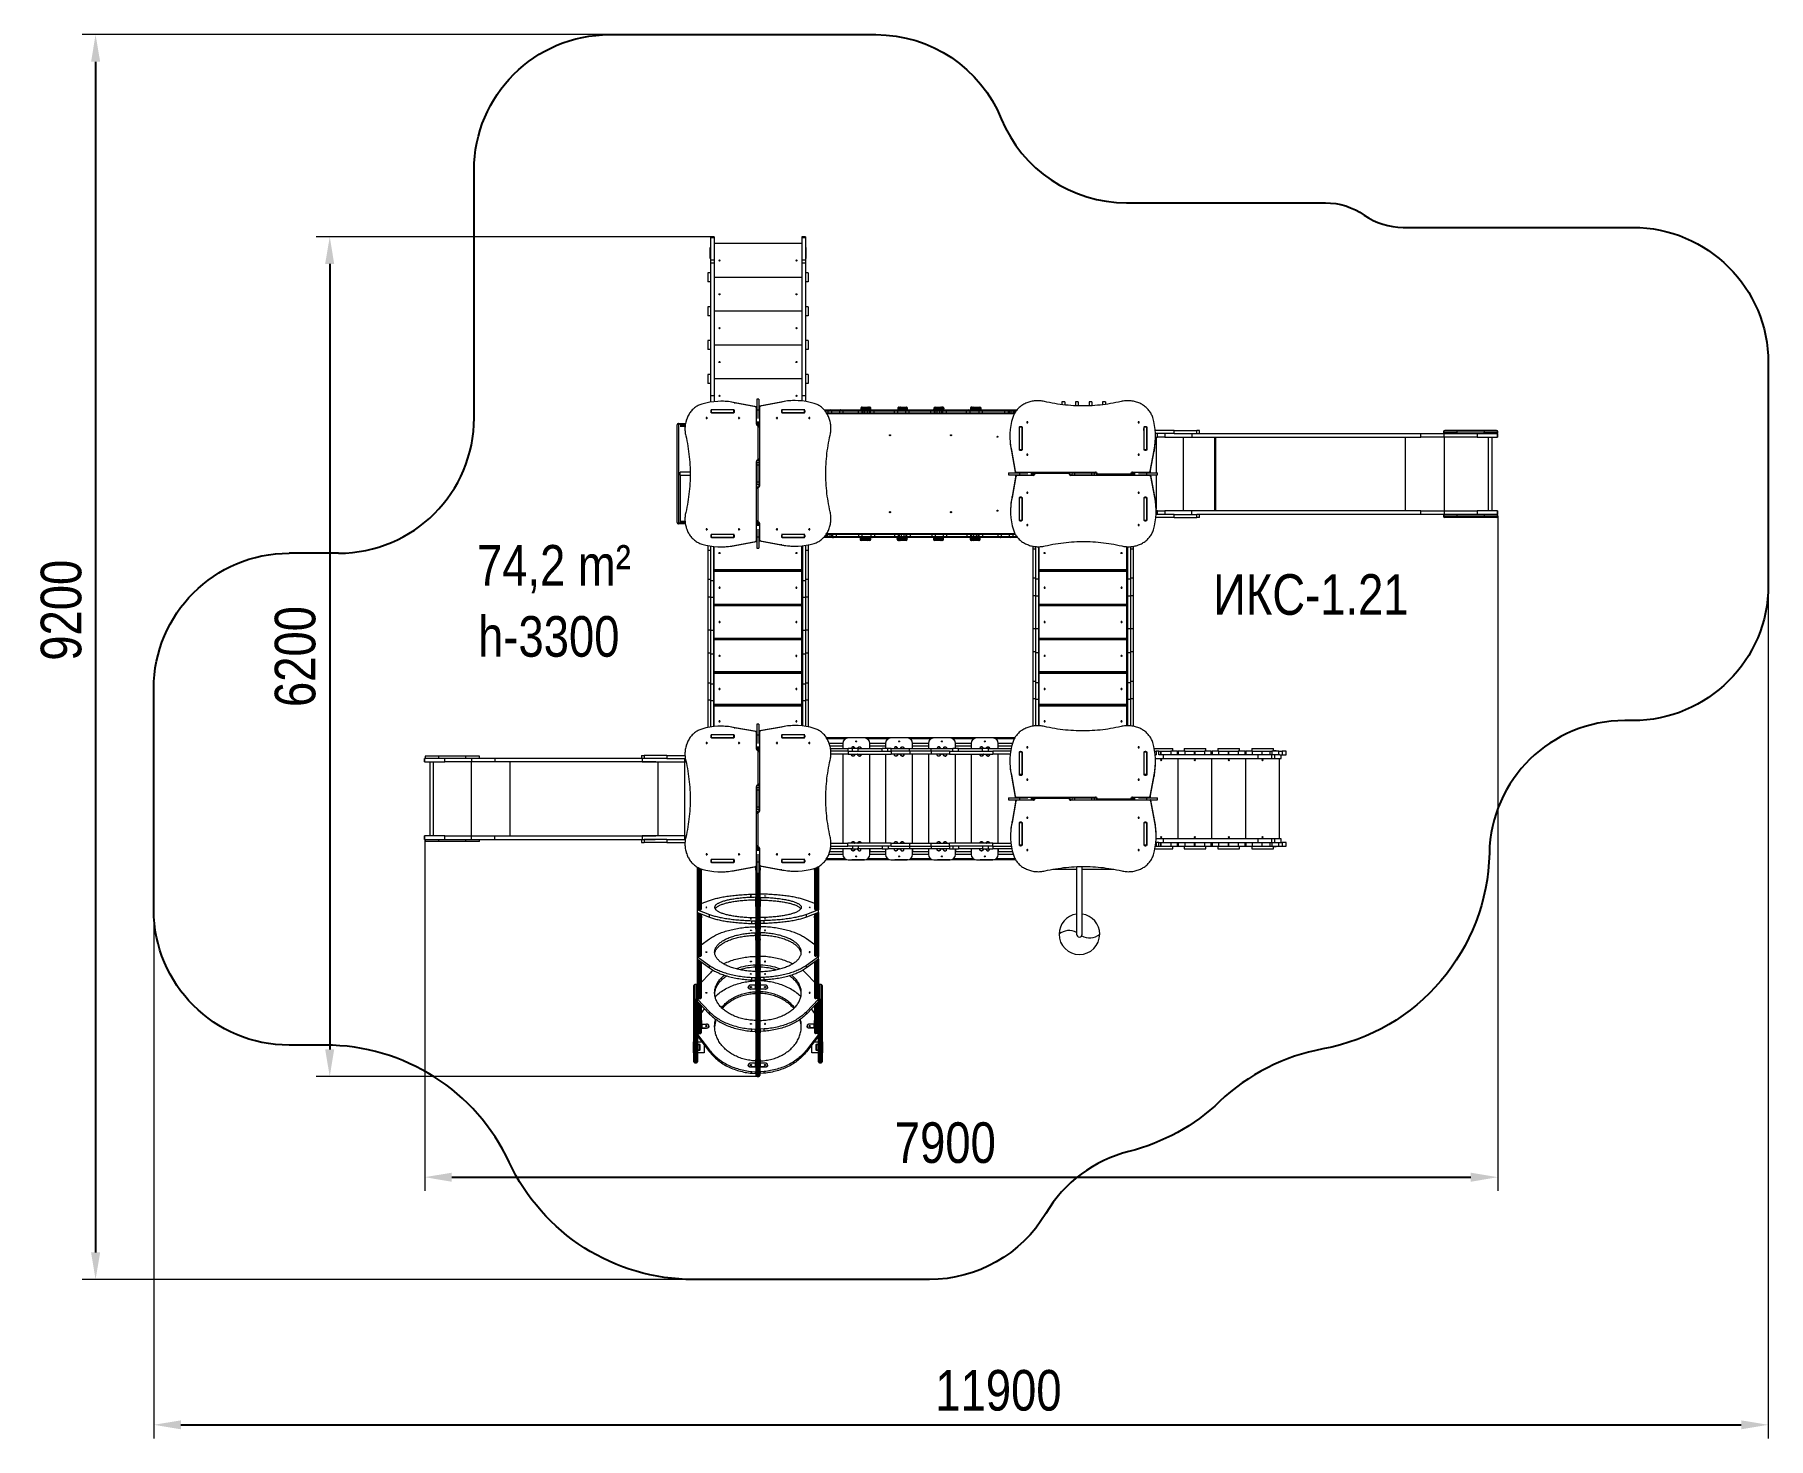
# Model space of a CAD drawing. Header units: millimetres. Extents: x -6398 to 6402, y -5787 to 4580.
import ezdxf

# ---------------------------------------------------------------- set-up
doc = ezdxf.new("R2010")
doc.units = ezdxf.units.MM
for name, color, linetype in [('DiKom', 7, 'Continuous'), ('DIKOM_АРТИКУЛ', 7, 'Continuous'), ('DIKOM_ЗОНА', 80, 'Continuous'), ('DIKOM_РАЗМЕР_ЗОНА', 7, 'Continuous'), ('DIKOM_РАЗМЕР_ОБЪЕКТА', 7, 'Continuous')]:
    doc.layers.add(name, color=color, linetype=linetype)
doc.styles.add('style1', font='arial.ttf', dxfattribs={"width": 0.8})
doc.dimstyles.new('1-50', dxfattribs={"dimtxt": 300, "dimasz": 200, "dimexe": 100, "dimexo": 0, "dimgap": 100, "dimtad": 1, "dimtxsty": 'style1', "dimcen": 200, "dimclrd": 7, "dimclre": 7, "dimclrt": 7, "dimadec": 1, "dimazin": 2, "dimtfac": 1, "dimtmove": 0, "dimatfit": 2, "dimfxl": 0, "dimlwd": 25, "dimlwe": 18, "dimarcsym": 0})

msp = doc.modelspace()

# ---------------------------------------------------------------- texts
at = {"layer": 'DIKOM_АРТИКУЛ', "insert": (2303.844, 595.402), "char_height": 300, "attachment_point": 1, "style": 'style1'}
msp.add_mtext_dynamic_manual_height_columns('ИКС-1.21', width=1667.53662, gutter_width=20, heights=[0], dxfattribs=at)
at = {"layer": 'DIKOM_РАЗМЕР_ОБЪЕКТА', "insert": (-3132.487, 810.704), "char_height": 300, "attachment_point": 1, "style": 'style1'}
msp.add_mtext_dynamic_manual_height_columns('74,2 m²', width=5476.71728, gutter_width=20, heights=[0], dxfattribs=at)
at = {"layer": 'DIKOM_РАЗМЕР_ОБЪЕКТА', "insert": (-3123.889, 285.638), "char_height": 300, "width": 1252.54025, "attachment_point": 1, "style": 'style1'}
msp.add_mtext('h-3300', dxfattribs=at)

# ---------------------------------------------------------------- blocks, each defined once
blk = doc.blocks.new('*D10')
at = {"layer": 'Defpoints', "color": 0, "transparency": 16777216}
for p in [(-1407, 3087), (-4219, -3114), (-1057, -3114)]:
    blk.add_point(p, dxfattribs=at)
at = {"layer": 'DIKOM_РАЗМЕР_ОБЪЕКТА', "color": 7, "lineweight": 18, "transparency": 16777216}
for p, q in [((-1407, 3087), (-4319, 3087)), ((-1057, -3114), (-4319, -3114))]:
    blk.add_line(p, q, dxfattribs=at)
at = {"layer": 'DIKOM_РАЗМЕР_ОБЪЕКТА', "color": 7, "lineweight": 25, "transparency": 16777216}
blk.add_line((-4219, 2887), (-4219, -2914), dxfattribs=at)
at = {"layer": 'DIKOM_РАЗМЕР_ОБЪЕКТА', "color": 7, "transparency": 16777216}
for points in [[(-4253, 2887), (-4186, 2887), (-4219, 3087)], [(-4253, -2914), (-4186, -2914), (-4219, -3114)]]:
    blk.add_solid(points, dxfattribs=at)
at = {"layer": 'DIKOM_РАЗМЕР_ОБЪЕКТА', "color": 7, "transparency": 16777216, "insert": (-4473, -13), "char_height": 300, "attachment_point": 5, "rotation": 90, "style": 'style1'}
blk.add_mtext('6200', dxfattribs=at)
blk = doc.blocks.new('*D11')
at = {"layer": 'Defpoints', "color": 0, "transparency": 16777216}
for p in [(4405, 1024), (-3518, -1365), (4405, -3858)]:
    blk.add_point(p, dxfattribs=at)
at = {"layer": 'DIKOM_РАЗМЕР_ОБЪЕКТА', "color": 7, "lineweight": 18, "transparency": 16777216}
for p, q in [((4405, 1024), (4405, -3958)), ((-3518, -1365), (-3518, -3958))]:
    blk.add_line(p, q, dxfattribs=at)
at = {"layer": 'DIKOM_РАЗМЕР_ОБЪЕКТА', "color": 7, "lineweight": 25, "transparency": 16777216}
blk.add_line((-3318, -3858), (4205, -3858), dxfattribs=at)
at = {"layer": 'DIKOM_РАЗМЕР_ОБЪЕКТА', "color": 7, "transparency": 16777216}
for points in [[(-3318, -3825), (-3318, -3892), (-3518, -3858)], [(4205, -3825), (4205, -3892), (4405, -3858)]]:
    blk.add_solid(points, dxfattribs=at)
at = {"layer": 'DIKOM_РАЗМЕР_ОБЪЕКТА', "color": 7, "transparency": 16777216, "insert": (326, -3605), "char_height": 300, "attachment_point": 5, "style": 'style1'}
blk.add_mtext('7900', dxfattribs=at)
blk = doc.blocks.new('*D12')
at = {"layer": 'Defpoints', "color": 0, "transparency": 16777216}
for p in [(-1170, 4580), (-5948, -4614), (-1170, -4614)]:
    blk.add_point(p, dxfattribs=at)
at = {"layer": 'DIKOM_РАЗМЕР_ЗОНА', "color": 7, "lineweight": 18, "transparency": 16777216}
for p, q in [((-1170, 4580), (-6048, 4580)), ((-1170, -4614), (-6048, -4614))]:
    blk.add_line(p, q, dxfattribs=at)
at = {"layer": 'DIKOM_РАЗМЕР_ЗОНА', "color": 7, "lineweight": 25, "transparency": 16777216}
blk.add_line((-5948, 4380), (-5948, -4414), dxfattribs=at)
at = {"layer": 'DIKOM_РАЗМЕР_ЗОНА', "color": 7, "transparency": 16777216}
for points in [[(-5981, 4380), (-5914, 4380), (-5948, 4580)], [(-5981, -4414), (-5914, -4414), (-5948, -4614)]]:
    blk.add_solid(points, dxfattribs=at)
at = {"layer": 'DIKOM_РАЗМЕР_ЗОНА', "color": 7, "transparency": 16777216, "insert": (-6201, 329), "char_height": 300, "attachment_point": 5, "rotation": 90, "style": 'style1'}
blk.add_mtext('9200', dxfattribs=at)
blk = doc.blocks.new('*D13')
at = {"layer": 'Defpoints', "color": 0, "transparency": 16777216}
for p in [(6402, 1335), (-5518, -1066), (6402, -5687)]:
    blk.add_point(p, dxfattribs=at)
at = {"layer": 'DIKOM_РАЗМЕР_ЗОНА', "color": 7, "lineweight": 18, "transparency": 16777216}
for p, q in [((6402, 1335), (6402, -5787)), ((-5518, -1066), (-5518, -5787))]:
    blk.add_line(p, q, dxfattribs=at)
at = {"layer": 'DIKOM_РАЗМЕР_ЗОНА', "color": 7, "lineweight": 25, "transparency": 16777216}
blk.add_line((-5318, -5687), (6202, -5687), dxfattribs=at)
at = {"layer": 'DIKOM_РАЗМЕР_ЗОНА', "color": 7, "transparency": 16777216}
for points in [[(-5318, -5654), (-5318, -5720), (-5518, -5687)], [(6202, -5654), (6202, -5720), (6402, -5687)]]:
    blk.add_solid(points, dxfattribs=at)
at = {"layer": 'DIKOM_РАЗМЕР_ЗОНА', "color": 7, "transparency": 16777216, "insert": (718, -5434), "char_height": 300, "attachment_point": 5, "style": 'style1'}
blk.add_mtext('11900', dxfattribs=at)

# ---------------------------------------------------------------- dimensions: what is measured, and where the dimension line sits
at = {"layer": 'DIKOM_РАЗМЕР_ЗОНА'}
dim = msp.add_linear_dim(base=(-5947.518, -4613.792), p1=(-1169.827, 4579.935), p2=(-1169.827, -4613.792), angle=90, text='9200', dimstyle='1-50', dxfattribs=at)
dim.commit()
dim.dimension.update_dxf_attribs({"geometry": '*D12', "text_midpoint": (-5947.518, 328.93), "dimtype": 160})
dim = msp.add_linear_dim(base=(6402.144, -5686.871), p1=(-5518.435, -1066.365), p2=(6402.144, 1335.217), text='11900', dimstyle='1-50', dxfattribs=at)
dim.commit()
dim.dimension.update_dxf_attribs({"geometry": '*D13', "text_midpoint": (717.581, -5686.871), "dimtype": 160})
at = {"layer": 'DIKOM_РАЗМЕР_ОБЪЕКТА'}
dim = msp.add_linear_dim(base=(-4219.352, -3113.792), p1=(-1407.327, 3087.217), p2=(-1057.327, -3113.792), angle=90, text='6200', dimstyle='1-50', dxfattribs=at)
dim.commit()
dim.dimension.update_dxf_attribs({"geometry": '*D10', "text_midpoint": (-4219.352, -13.288), "dimtype": 160})
dim = msp.add_linear_dim(base=(4404.597, -3858.27), p1=(-3518.435, -1364.783), p2=(4404.597, 1023.717), text='7900', dimstyle='1-50', dxfattribs=at)
dim.commit()
dim.dimension.update_dxf_attribs({"geometry": '*D11', "text_midpoint": (326.363, -3858.27), "dimtype": 160})

# ---------------------------------------------------------------- linework, layer by layer
at = {"color": 7, "linetype": 'Continuous', "lineweight": 15}
for p, q in [((-1380.327, 3087.217), (-1407.327, 3087.217)), ((-1407.327, 3087.217), (-1407.327, 3079.935)), ((-1380.327, 3079.935), (-1407.327, 3079.935)), ((-1407.327, 3079.935), (-1407.327, 2913.433)), ((-1380.327, 3087.217), (-1380.327, 3079.935)), ((-1380.327, 3079.935), (-1380.327, 2913.433)), ((-707.327, 3087.217), (-734.327, 3087.217)), ((-734.327, 3087.217), (-734.327, 3079.935)), ((-707.327, 3079.935), (-734.327, 3079.935)), ((-734.327, 3079.935), (-734.327, 2913.433)), ((-707.327, 3087.217), (-707.327, 3079.935)), ((-707.327, 3079.935), (-707.327, 2913.433)), ((-1410.327, 2927.217), (-1410.327, 3007.217)), ((-1410.327, 3007.217), (-1407.327, 3007.217)), ((-734.327, 3037.217), (-1380.327, 3037.217)), ((-707.327, 3007.217), (-704.327, 3007.217)), ((-704.327, 3007.217), (-704.327, 2927.217)), ((-1407.327, 2820.22), (-1428.327, 2820.22)), ((-1428.327, 2820.22), (-1428.327, 2754.22)), ((-1407.327, 2927.217), (-1410.327, 2927.217)), ((-1380.327, 2913.433), (-1407.327, 2913.433)), ((-1407.327, 2913.433), (-1407.327, 2892.395)), ((-1380.327, 2892.395), (-1407.327, 2892.395)), ((-1407.327, 2892.395), (-1407.327, 1912.482)), ((-1380.327, 2913.433), (-1380.327, 2892.395)), ((-1380.327, 2892.395), (-1380.327, 1912.482)), ((-707.327, 2913.433), (-734.327, 2913.433)), ((-734.327, 2913.433), (-734.327, 2892.395)), ((-707.327, 2892.395), (-734.327, 2892.395)), ((-734.327, 2892.395), (-734.327, 1912.482)), ((-704.327, 2927.217), (-707.327, 2927.217)), ((-707.327, 2913.433), (-707.327, 2892.395)), ((-707.327, 2892.395), (-707.327, 1912.482)), ((-686.327, 2820.22), (-707.327, 2820.22)), ((-686.327, 2820.22), (-686.327, 2754.22)), ((-1407.327, 2754.22), (-1428.327, 2754.22)), ((-734.327, 2787.217), (-1380.327, 2787.217)), ((-686.327, 2754.22), (-707.327, 2754.22)), ((-1407.327, 2570.22), (-1428.327, 2570.22)), ((-1428.327, 2570.22), (-1428.327, 2504.22)), ((-686.327, 2570.22), (-707.327, 2570.22)), ((-686.327, 2570.22), (-686.327, 2504.22)), ((-1407.327, 2504.22), (-1428.327, 2504.22)), ((-734.327, 2537.217), (-1380.327, 2537.217)), ((-686.327, 2504.22), (-707.327, 2504.22)), ((-1407.327, 2320.22), (-1428.327, 2320.22)), ((-1428.327, 2320.22), (-1428.327, 2254.22)), ((-686.327, 2320.22), (-707.327, 2320.22)), ((-686.327, 2320.22), (-686.327, 2254.22)), ((-1407.327, 2254.22), (-1428.327, 2254.22)), ((-734.327, 2287.217), (-1380.327, 2287.217)), ((-686.327, 2254.22), (-707.327, 2254.22)), ((-1407.327, 2070.22), (-1428.327, 2070.22)), ((-1428.327, 2070.22), (-1428.327, 2004.22)), ((-686.327, 2070.22), (-707.327, 2070.22)), ((-686.327, 2070.22), (-686.327, 2004.22)), ((-1407.327, 2004.22), (-1428.327, 2004.22)), ((-734.327, 2037.217), (-1380.327, 2037.217)), ((-686.327, 2004.22), (-707.327, 2004.22)), ((-1380.327, 1912.482), (-1407.327, 1912.482)), ((-1407.327, 1912.482), (-1407.327, 1866.316)), ((-1404.684, 1799.967), (-1404.684, 1795.467)), ((-1404.684, 1799.967), (-1402.832, 1799.967)), ((-1404.684, 1795.467), (-1402.832, 1795.467)), ((-1402.832, 1805.307), (-1402.832, 1790.128)), ((-1401.72, 1808.217), (-1402.79, 1808.217)), ((-1401.72, 1787.217), (-1401.72, 1808.217)), ((-1235.328, 1808.217), (-1401.72, 1808.217)), ((-1237.974, 1808.967), (-1396.89, 1808.967)), ((-1380.327, 1912.482), (-1380.327, 1869.733)), ((-1380.327, 1808.967), (-1380.327, 1808.217)), ((-1324.999, 1872.082), (-1332.499, 1872.082)), ((-1235.328, 1787.217), (-1235.328, 1808.217)), ((-1232.074, 1808.217), (-1235.328, 1808.217)), ((-1076.609, 1832.432), (-1232.385, 1861.724)), ((-1232.385, 1861.724), (-1224.885, 1861.724)), ((-1230.18, 1795.467), (-1230.18, 1799.967)), ((-1069.109, 1832.432), (-1224.885, 1861.724)), ((-1076.609, 1832.432), (-1069.109, 1832.432)), ((-1069.34, 1703.336), (-1069.34, 1822.562)), ((-1069.34, 1822.562), (-1064.821, 1822.562)), ((-1049.821, 1887.49), (-1064.821, 1887.49)), ((-1064.821, 1887.49), (-1064.821, 1806.315)), ((-1049.821, 1806.315), (-1064.821, 1806.315)), ((-1064.821, 1806.315), (-1064.821, 1745.918)), ((-1049.821, 1887.49), (-1049.821, 1806.315)), ((-1045.312, 1827.521), (-1049.821, 1827.521)), ((-1049.821, 1806.315), (-1049.821, 1745.998)), ((-889.766, 1866.684), (-1045.544, 1837.391)), ((-1038.044, 1837.391), (-1045.544, 1837.391)), ((-1045.312, 1827.521), (-1045.31, 1246.061)), ((-882.266, 1866.684), (-1038.044, 1837.391)), ((-882.266, 1866.684), (-889.766, 1866.684)), ((-884.471, 1799.967), (-884.471, 1795.467)), ((-879.666, 1808.217), (-882.721, 1808.217)), ((-879.666, 1787.217), (-879.666, 1808.217)), ((-712.934, 1808.217), (-879.666, 1808.217)), ((-717.761, 1808.967), (-876.677, 1808.967)), ((-782.152, 1877.042), (-789.652, 1877.042)), ((-707.327, 1912.482), (-734.327, 1912.482)), ((-734.327, 1912.482), (-734.327, 1874.693)), ((-734.327, 1808.967), (-734.327, 1808.217)), ((-712.934, 1787.217), (-712.934, 1808.217)), ((-711.864, 1808.217), (-712.934, 1808.217)), ((-711.822, 1790.128), (-711.822, 1805.307)), ((-709.967, 1799.967), (-711.822, 1799.967)), ((-709.967, 1795.467), (-711.822, 1795.467)), ((-709.967, 1795.467), (-709.967, 1799.967)), ((-707.327, 1912.482), (-707.327, 1871.276)), ((-567.663, 1808.217), (-541.865, 1808.217)), ((-542.48, 1800.217), (-560.996, 1800.217)), ((-514.03, 1800.217), (-542.48, 1800.217)), ((-542.48, 1800.217), (-542.48, 1787.217)), ((-541.865, 1808.217), (-521.001, 1808.217)), ((-521.001, 1808.217), (-448.141, 1808.217)), ((-514.03, 1800.217), (-514.03, 1787.217)), ((-454.724, 1800.217), (-514.03, 1800.217)), ((-454.724, 1800.217), (-454.724, 1787.217)), ((-431.538, 1800.217), (-454.724, 1800.217)), ((-448.141, 1808.217), (-431.137, 1808.217)), ((-431.538, 1800.217), (-431.538, 1787.217)), ((-317.724, 1800.217), (-431.538, 1800.217)), ((-431.137, 1808.217), (-317.323, 1808.217)), ((-317.724, 1800.217), (-317.724, 1787.217)), ((-289.907, 1800.217), (-317.724, 1800.217)), ((-317.323, 1808.217), (-296.924, 1808.217)), ((-297.254, 1821.217), (-297.254, 1816.217)), ((-296.162, 1821.217), (-297.254, 1821.217)), ((-297.254, 1816.217), (-296.162, 1816.217)), ((-296.924, 1808.217), (-288.217, 1808.217)), ((-296.205, 1821.217), (-296.205, 1816.217)), ((-237.223, 1821.217), (-296.205, 1821.217)), ((-296.205, 1816.217), (-237.223, 1816.217)), ((-289.907, 1800.217), (-289.907, 1787.217)), ((-282.82, 1800.217), (-289.907, 1800.217)), ((-289.254, 1829.217), (-288.453, 1829.217)), ((-288.453, 1829.217), (-288.205, 1829.217)), ((-288.217, 1808.217), (-270.11, 1808.217)), ((-288.205, 1829.217), (-245.218, 1829.217)), ((-282.82, 1800.217), (-282.82, 1787.217)), ((-269.887, 1800.217), (-282.82, 1800.217)), ((-270.11, 1808.217), (-250.507, 1808.217)), ((-269.887, 1800.217), (-269.887, 1787.217)), ((-250.283, 1800.217), (-269.887, 1800.217)), ((-250.507, 1808.217), (-232.019, 1808.217)), ((-250.283, 1800.217), (-250.283, 1787.217)), ((-237.077, 1800.217), (-250.283, 1800.217)), ((-245.218, 1829.217), (-234.77, 1829.217)), ((-237.223, 1816.217), (-237.223, 1821.217)), ((-226.775, 1821.217), (-237.223, 1821.217)), ((-237.223, 1816.217), (-226.775, 1816.217)), ((-237.077, 1800.217), (-237.077, 1787.217)), ((-228.339, 1800.217), (-237.077, 1800.217)), ((-234.77, 1829.217), (-234.757, 1829.217)), ((-234.77, 1829.217), (-234.004, 1829.217)), ((-234.004, 1829.217), (-233.121, 1829.217)), ((-233.121, 1829.217), (-231.956, 1829.217)), ((-232.019, 1808.217), (-221.283, 1808.217)), ((-231.956, 1829.217), (-231.941, 1829.217)), ((-228.339, 1800.217), (-228.339, 1787.217)), ((-201.022, 1800.217), (-228.339, 1800.217)), ((-226.775, 1816.217), (-226.775, 1821.217)), ((-226.757, 1821.217), (-226.775, 1821.217)), ((-226.775, 1816.217), (-226.757, 1816.217)), ((-226.757, 1816.217), (-226.757, 1821.217)), ((-226.329, 1821.217), (-226.757, 1821.217)), ((-226.757, 1816.217), (-226.329, 1816.217)), ((-226.329, 1816.217), (-226.329, 1821.217)), ((-225.126, 1821.217), (-226.329, 1821.217)), ((-226.329, 1816.217), (-225.126, 1816.217)), ((-225.126, 1816.217), (-225.126, 1821.217)), ((-223.961, 1821.217), (-225.126, 1821.217)), ((-225.126, 1816.217), (-223.961, 1816.217)), ((-223.961, 1816.217), (-223.961, 1821.217)), ((-223.941, 1821.217), (-223.961, 1821.217)), ((-223.961, 1816.217), (-223.941, 1816.217)), ((-223.941, 1816.217), (-223.941, 1821.217)), ((-221.283, 1808.217), (-201.25, 1808.217)), ((-201.25, 1808.217), (-51.872, 1808.217)), ((-201.022, 1800.217), (-201.022, 1787.217)), ((-51.643, 1800.217), (-201.022, 1800.217)), ((-51.872, 1808.217), (-33.943, 1808.217)), ((-51.643, 1800.217), (-51.643, 1787.217)), ((-27.195, 1800.217), (-51.643, 1800.217)), ((-33.943, 1808.217), (38.605, 1808.217)), ((-27.195, 1800.217), (-27.195, 1787.217)), ((31.856, 1800.217), (-27.195, 1800.217)), ((-25.879, 1821.217), (-25.879, 1816.217)), ((-25.859, 1821.217), (-25.879, 1821.217)), ((-25.879, 1816.217), (-25.859, 1816.217)), ((-24.694, 1821.217), (-25.859, 1821.217)), ((-25.859, 1821.217), (-25.859, 1816.217)), ((-25.859, 1816.217), (-24.694, 1816.217)), ((-24.694, 1821.217), (-24.694, 1816.217)), ((-23.491, 1821.217), (-24.694, 1821.217)), ((-24.694, 1816.217), (-23.491, 1816.217)), ((-23.491, 1821.217), (-23.491, 1816.217)), ((-23.063, 1821.217), (-23.491, 1821.217)), ((-23.491, 1816.217), (-23.063, 1816.217)), ((-23.063, 1821.217), (-23.063, 1816.217)), ((-23.045, 1821.217), (-23.063, 1821.217)), ((-23.063, 1816.217), (-23.045, 1816.217)), ((-12.597, 1821.217), (-23.045, 1821.217)), ((-23.045, 1821.217), (-23.045, 1816.217)), ((-23.045, 1816.217), (-12.597, 1816.217)), ((-17.879, 1829.217), (-17.864, 1829.217)), ((-17.864, 1829.217), (-16.699, 1829.217)), ((-16.699, 1829.217), (-15.816, 1829.217)), ((-15.816, 1829.217), (-15.063, 1829.217)), ((-15.063, 1829.217), (-15.05, 1829.217)), ((-15.05, 1829.217), (-4.602, 1829.217)), ((-12.597, 1821.217), (-12.597, 1816.217)), ((46.385, 1821.217), (-12.597, 1821.217)), ((-12.597, 1816.217), (46.385, 1816.217)), ((-4.602, 1829.217), (38.385, 1829.217)), ((56.352, 1800.217), (31.856, 1800.217)), ((31.856, 1800.217), (31.856, 1787.217)), ((38.385, 1829.217), (38.633, 1829.217)), ((38.605, 1808.217), (56.569, 1808.217)), ((38.633, 1829.217), (39.434, 1829.217)), ((47.434, 1821.217), (46.342, 1821.217)), ((46.342, 1816.217), (47.434, 1816.217)), ((46.385, 1816.217), (46.385, 1821.217)), ((47.434, 1816.217), (47.434, 1821.217)), ((56.352, 1800.217), (56.352, 1787.217)), ((215.728, 1800.217), (56.352, 1800.217)), ((56.569, 1808.217), (215.945, 1808.217)), ((215.728, 1800.217), (215.728, 1787.217)), ((242.782, 1800.217), (215.728, 1800.217)), ((215.945, 1808.217), (235.785, 1808.217)), ((235.785, 1808.217), (243.575, 1808.217)), ((241.731, 1821.217), (241.731, 1816.217)), ((300.726, 1821.217), (241.731, 1821.217)), ((241.731, 1816.217), (300.726, 1816.217)), ((242.782, 1800.217), (242.782, 1787.217)), ((249.124, 1800.217), (242.782, 1800.217)), ((243.575, 1808.217), (262.994, 1808.217)), ((249.124, 1800.217), (249.124, 1787.217)), ((262.994, 1800.217), (249.124, 1800.217)), ((249.731, 1829.217), (292.728, 1829.217)), ((262.994, 1808.217), (262.994, 1800.217)), ((262.994, 1808.217), (283.8, 1808.217)), ((262.994, 1800.217), (262.994, 1787.217)), ((283.8, 1800.217), (262.994, 1800.217)), ((283.8, 1808.217), (283.8, 1800.217)), ((283.8, 1808.217), (303.218, 1808.217)), ((297.67, 1800.217), (283.8, 1800.217)), ((283.8, 1800.217), (283.8, 1787.217)), ((292.728, 1829.217), (295.067, 1829.217)), ((295.067, 1829.217), (298.677, 1829.217)), ((297.67, 1800.217), (297.67, 1787.217)), ((304.005, 1800.217), (297.67, 1800.217)), ((298.677, 1829.217), (301.566, 1829.217)), ((300.726, 1821.217), (300.726, 1816.217)), ((303.066, 1821.217), (300.726, 1821.217)), ((300.726, 1816.217), (303.066, 1816.217)), ((301.566, 1829.217), (302.701, 1829.217)), ((302.701, 1829.217), (306.358, 1829.217)), ((303.066, 1821.217), (303.066, 1816.217)), ((306.263, 1821.217), (303.066, 1821.217)), ((303.066, 1816.217), (306.263, 1816.217)), ((303.218, 1808.217), (311.001, 1808.217)), ((331.044, 1800.217), (304.005, 1800.217)), ((304.005, 1800.217), (304.005, 1787.217)), ((306.263, 1821.217), (306.263, 1816.217)), ((309.152, 1821.217), (306.263, 1821.217)), ((306.263, 1816.217), (309.152, 1816.217)), ((306.358, 1829.217), (306.362, 1829.217)), ((309.152, 1821.217), (309.152, 1816.217)), ((310.699, 1821.217), (309.152, 1821.217)), ((309.152, 1816.217), (310.699, 1816.217)), ((310.699, 1821.217), (310.699, 1816.217)), ((314.357, 1821.217), (310.699, 1821.217)), ((310.699, 1816.217), (314.357, 1816.217)), ((311.001, 1808.217), (330.83, 1808.217)), ((314.357, 1821.217), (314.357, 1816.217)), ((314.362, 1821.217), (314.357, 1821.217)), ((314.357, 1816.217), (314.362, 1816.217)), ((314.362, 1816.217), (314.362, 1821.217)), ((330.83, 1808.217), (480.02, 1808.217)), ((331.044, 1800.217), (331.044, 1787.217)), ((480.234, 1800.217), (331.044, 1800.217)), ((480.02, 1808.217), (500.154, 1808.217)), ((480.234, 1800.217), (480.234, 1787.217)), ((507.69, 1800.217), (480.234, 1800.217)), ((500.154, 1808.217), (579.989, 1808.217)), ((507.69, 1800.217), (507.69, 1787.217)), ((572.672, 1800.217), (507.69, 1800.217)), ((510.515, 1821.217), (510.515, 1816.217)), ((510.555, 1821.217), (510.515, 1821.217)), ((510.515, 1816.217), (510.555, 1816.217)), ((510.555, 1821.217), (510.555, 1816.217)), ((512.442, 1821.217), (510.555, 1821.217)), ((510.555, 1816.217), (512.442, 1816.217)), ((512.442, 1821.217), (512.442, 1816.217)), ((512.483, 1821.217), (512.442, 1821.217)), ((512.442, 1816.217), (512.483, 1816.217)), ((523.452, 1821.217), (512.483, 1821.217)), ((512.483, 1821.217), (512.483, 1816.217)), ((512.483, 1816.217), (523.452, 1816.217)), ((518.515, 1829.217), (518.544, 1829.217)), ((518.544, 1829.217), (520.442, 1829.217)), ((520.442, 1829.217), (520.472, 1829.217)), ((520.472, 1829.217), (531.441, 1829.217)), ((523.452, 1821.217), (523.452, 1816.217)), ((589.407, 1821.217), (523.452, 1821.217)), ((523.452, 1816.217), (589.407, 1816.217)), ((531.441, 1829.217), (581.407, 1829.217)), ((598.667, 1800.217), (572.672, 1800.217)), ((572.672, 1800.217), (572.672, 1787.217)), ((579.989, 1808.217), (599.052, 1808.217)), ((589.407, 1816.217), (589.407, 1821.217)), ((598.667, 1800.217), (598.667, 1787.217)), ((762.21, 1800.217), (598.667, 1800.217)), ((599.052, 1808.217), (762.595, 1808.217)), ((762.21, 1800.217), (762.21, 1787.217)), ((789.045, 1800.217), (762.21, 1800.217)), ((762.595, 1808.217), (782.274, 1808.217)), ((782.274, 1808.217), (792.539, 1808.217)), ((789.045, 1800.217), (789.045, 1787.217)), ((797.4, 1800.217), (789.045, 1800.217)), ((792.539, 1808.217), (808.492, 1808.217)), ((797.4, 1800.217), (797.4, 1787.217)), ((808.795, 1800.217), (797.4, 1800.217)), ((808.492, 1808.217), (825.793, 1808.217)), ((808.795, 1800.217), (808.795, 1787.217)), ((826.096, 1800.217), (808.795, 1800.217)), ((825.793, 1808.217), (842.135, 1808.217)), ((837.769, 1800.217), (826.096, 1800.217)), ((826.096, 1800.217), (826.096, 1787.217)), ((837.769, 1800.217), (837.769, 1787.217)), ((847.195, 1800.217), (837.769, 1800.217)), ((842.135, 1808.217), (853.48, 1808.217)), ((1207.673, 1868.217), (1186.673, 1868.217)), ((1186.673, 1868.217), (1186.673, 1867.308)), ((1186.673, 1867.308), (1186.673, 1847.307)), ((1207.673, 1868.217), (1207.673, 1867.308)), ((1207.673, 1867.308), (1207.673, 1844.878)), ((1307.673, 1868.217), (1286.673, 1868.217)), ((1286.673, 1868.217), (1286.673, 1867.308)), ((1286.673, 1867.308), (1286.673, 1838.96)), ((1307.673, 1868.217), (1307.673, 1867.308)), ((1307.673, 1867.308), (1307.673, 1838.235)), ((1407.673, 1868.217), (1386.673, 1868.217)), ((1386.673, 1868.217), (1386.673, 1867.308)), ((1386.673, 1867.308), (1386.673, 1838.678)), ((1407.673, 1868.217), (1407.673, 1867.308)), ((1407.673, 1867.308), (1407.673, 1839.638)), ((1507.673, 1868.217), (1486.673, 1868.217)), ((1486.673, 1868.217), (1486.673, 1867.308)), ((1486.673, 1867.308), (1486.673, 1846.452)), ((1507.673, 1868.217), (1507.673, 1867.308)), ((1507.673, 1867.308), (1507.673, 1849.124)), ((-1653.327, 976.217), (-1653.327, 1698.217)), ((-1643.327, 1708.217), (-1643.327, 966.217)), ((-1643.327, 1708.217), (-1642.327, 1708.217)), ((-1642.327, 1708.217), (-1592.544, 1708.217)), ((-1642.327, 966.217), (-1642.327, 1708.217)), ((-1594.199, 1698.217), (-1632.327, 1698.217)), ((-1632.327, 1697.217), (-1594.338, 1697.217)), ((-1595.471, 1687.217), (-1632.327, 1687.217)), ((-1401.72, 1787.217), (-1402.79, 1787.217)), ((-1235.328, 1787.217), (-1401.72, 1787.217)), ((-1396.89, 1786.467), (-1237.974, 1786.467)), ((-1391.443, 1786.785), (-1391.443, 1787.217)), ((-1380.327, 1787.217), (-1380.327, 1786.467)), ((-1232.074, 1787.217), (-1235.328, 1787.217)), ((-1069.34, 1703.336), (-1061.841, 1703.336)), ((-1062.777, 1694.449), (-1055.277, 1694.449)), ((-1061.841, 1703.336), (-1061.841, 1722.025)), ((-1052.812, 1704.517), (-1061.841, 1704.517)), ((-1055.484, 1447.136), (-1055.484, 1684.575)), ((-1055.484, 1684.575), (-1048.09, 1684.575)), ((-1052.812, 1722.077), (-1052.812, 1693.542)), ((-879.666, 1787.217), (-882.721, 1787.217)), ((-712.934, 1787.217), (-879.666, 1787.217)), ((-876.677, 1786.467), (-717.761, 1786.467)), ((-734.327, 1787.217), (-734.327, 1786.467)), ((-723.207, 1787.217), (-723.207, 1786.785)), ((-711.864, 1787.217), (-712.934, 1787.217)), ((-551.656, 1787.217), (-542.48, 1787.217)), ((-548.487, 1782.218), (835.693, 1782.218)), ((-542.48, 1787.217), (-514.03, 1787.217)), ((-514.03, 1787.217), (-454.724, 1787.217)), ((-454.724, 1787.217), (-431.538, 1787.217)), ((-431.538, 1787.217), (-317.724, 1787.217)), ((-317.724, 1787.217), (-289.907, 1787.217)), ((-289.907, 1787.217), (-282.82, 1787.217)), ((-282.82, 1787.217), (-269.887, 1787.217)), ((-269.887, 1787.217), (-250.283, 1787.217)), ((-250.283, 1787.217), (-237.077, 1787.217)), ((-237.077, 1787.217), (-228.339, 1787.217)), ((-228.339, 1787.217), (-201.022, 1787.217)), ((-201.022, 1787.217), (-51.643, 1787.217)), ((-51.643, 1787.217), (-27.195, 1787.217)), ((-27.195, 1787.217), (31.856, 1787.217)), ((31.856, 1787.217), (56.352, 1787.217)), ((56.352, 1787.217), (215.728, 1787.217)), ((215.728, 1787.217), (242.782, 1787.217)), ((242.782, 1787.217), (249.124, 1787.217)), ((249.124, 1787.217), (262.994, 1787.217)), ((262.994, 1787.217), (283.8, 1787.217)), ((283.8, 1787.217), (297.67, 1787.217)), ((297.67, 1787.217), (304.005, 1787.217)), ((304.005, 1787.217), (331.044, 1787.217)), ((331.044, 1787.217), (480.234, 1787.217)), ((480.234, 1787.217), (507.69, 1787.217)), ((507.69, 1787.217), (572.672, 1787.217)), ((572.672, 1787.217), (598.667, 1787.217)), ((598.667, 1787.217), (762.21, 1787.217)), ((762.21, 1787.217), (789.045, 1787.217)), ((789.045, 1787.217), (797.4, 1787.217)), ((797.4, 1787.217), (808.795, 1787.217)), ((808.795, 1787.217), (826.096, 1787.217)), ((826.096, 1787.217), (837.769, 1787.217)), ((837.769, 1787.217), (838.553, 1787.217)), ((870.923, 1676.783), (870.923, 1517.868)), ((871.673, 1682.68), (871.673, 1681.61)), ((892.673, 1681.61), (871.673, 1681.61)), ((871.673, 1681.61), (871.673, 1514.879)), ((889.762, 1682.723), (874.584, 1682.723)), ((884.423, 1684.578), (879.923, 1684.578)), ((879.923, 1684.578), (879.923, 1682.723)), ((884.423, 1684.578), (884.423, 1682.723)), ((892.673, 1682.68), (892.673, 1681.61)), ((892.673, 1681.61), (892.673, 1514.879)), ((892.673, 1671.337), (893.105, 1671.337)), ((893.423, 1517.868), (893.423, 1676.783)), ((1791.923, 1676.783), (1791.923, 1517.868)), ((1792.24, 1671.334), (1792.673, 1671.334)), ((1792.67, 1656.217), (1792.67, 1671.334)), ((1792.673, 1682.68), (1792.673, 1681.61)), ((1813.673, 1681.61), (1792.673, 1681.61)), ((1792.673, 1681.61), (1792.673, 1514.879)), ((1810.762, 1682.723), (1795.584, 1682.723)), ((1805.423, 1684.578), (1800.923, 1684.578)), ((1800.923, 1684.578), (1800.923, 1682.723)), ((1805.423, 1684.578), (1805.423, 1682.723)), ((1813.673, 1682.68), (1813.673, 1681.61)), ((1813.673, 1681.61), (1813.673, 1514.879)), ((1814.423, 1517.868), (1814.423, 1676.783)), ((802.848, 1612.392), (802.848, 1604.892)), ((1792.673, 1656.217), (1791.923, 1656.217)), ((1792.673, 1635.217), (1791.923, 1635.217)), ((1792.672, 1635.217), (1792.672, 1608.217)), ((1792.672, 1608.217), (1792.673, 1608.217)), ((1814.423, 1656.217), (1813.673, 1656.217)), ((1814.423, 1635.217), (1813.673, 1635.217)), ((1813.673, 1608.217), (1814.423, 1608.217)), ((2016.574, 1656.217), (1875.566, 1656.217)), ((2016.574, 1635.217), (1877.004, 1635.217)), ((1877.538, 1604.892), (1877.538, 1612.392)), ((1877.538, 1608.217), (1892.67, 1608.217)), ((1882.458, 1608.217), (1882.458, 1344.723)), ((1892.67, 1608.217), (1892.67, 1635.217)), ((1945.434, 1608.217), (1892.67, 1608.217)), ((1945.434, 1635.217), (1945.434, 1608.217)), ((1945.434, 1608.217), (2145.981, 1608.217)), ((2016.574, 1635.217), (2016.574, 1656.217)), ((2016.574, 1656.217), (2182.717, 1656.217)), ((2016.574, 1635.217), (2182.717, 1635.217)), ((2083.004, 1608.217), (2083.004, 1062.217)), ((2145.981, 1635.217), (2145.981, 1608.217)), ((2145.981, 1608.217), (3837.695, 1608.217)), ((2182.717, 1635.217), (2182.717, 1656.217)), ((2201.579, 1656.217), (2182.717, 1656.217)), ((2182.717, 1635.217), (3837.695, 1635.217)), ((2201.579, 1635.217), (2201.579, 1656.217)), ((2314.945, 1062.217), (2314.945, 1608.217)), ((2316.226, 1062.217), (2316.226, 1608.217)), ((2319.985, 1608.217), (2319.985, 1062.217)), ((3723.102, 1062.217), (3723.102, 1608.217)), ((3837.695, 1608.217), (3837.695, 1635.217)), ((3837.695, 1635.217), (4009.592, 1635.217)), ((4009.592, 1608.217), (3837.695, 1608.217)), ((4004.597, 1646.717), (4004.597, 1644.717)), ((4004.597, 1646.717), (4104.595, 1646.717)), ((4004.597, 1644.717), (4104.595, 1644.717)), ((4009.592, 1608.217), (4009.592, 1635.217)), ((4009.592, 1635.217), (4252.141, 1635.217)), ((4252.141, 1608.217), (4009.592, 1608.217)), ((4009.596, 1608.217), (4009.596, 1062.217)), ((4304.595, 1656.217), (4104.595, 1656.217)), ((4104.595, 1646.717), (4304.595, 1646.717)), ((4104.595, 1644.717), (4104.595, 1646.717)), ((4304.595, 1644.717), (4104.595, 1644.717)), ((4252.141, 1635.217), (4252.141, 1608.217)), ((4252.141, 1635.217), (4402.144, 1635.217)), ((4252.141, 1608.217), (4402.144, 1608.217)), ((4304.595, 1646.717), (4304.595, 1644.717)), ((4304.595, 1646.717), (4404.597, 1646.717)), ((4304.595, 1644.717), (4404.597, 1644.717)), ((4337.145, 1062.217), (4337.145, 1608.217)), ((4364.146, 1062.217), (4364.146, 1608.217)), ((4402.144, 1608.217), (4402.144, 1635.217)), ((4402.144, 1635.217), (4402.145, 1635.217)), ((4402.144, 1608.217), (4402.145, 1608.217)), ((4402.145, 1635.217), (4402.145, 1608.217)), ((4404.597, 1644.717), (4404.597, 1646.717)), ((-1069.338, 846.914), (-1069.34, 1428.374)), ((-1069.34, 1428.374), (-1062.262, 1428.374)), ((-1064.821, 1420.774), (-1064.821, 1419.657)), ((-1049.821, 1419.657), (-1064.821, 1419.657)), ((-1064.821, 1419.657), (-1064.821, 1399.614)), ((-1062.777, 1437.261), (-1055.277, 1437.261)), ((-1052.811, 1436.747), (-1056.904, 1436.747)), ((-1055.484, 1447.136), (-1048.09, 1447.136)), ((-1052.811, 1438.169), (-1052.811, 1430.495)), ((-1049.821, 1420.747), (-1049.821, 1419.657)), ((-1049.821, 1419.657), (-1049.821, 1399.614)), ((813.206, 1512.279), (842.5, 1356.5)), ((813.206, 1512.279), (813.206, 1504.779)), ((813.206, 1504.779), (842.5, 1349)), ((892.673, 1514.879), (871.673, 1514.879)), ((871.673, 1514.879), (871.673, 1511.823)), ((879.923, 1510.074), (884.423, 1510.074)), ((892.673, 1514.879), (892.673, 1511.823)), ((1813.673, 1514.879), (1792.673, 1514.879)), ((1792.673, 1514.879), (1792.673, 1511.823)), ((1800.923, 1510.074), (1805.423, 1510.074)), ((1813.673, 1514.879), (1813.673, 1511.823)), ((1837.887, 1356.502), (1867.18, 1512.279)), ((1837.887, 1349.002), (1867.18, 1504.779)), ((1867.18, 1512.279), (1867.18, 1504.779)), ((-1557.985, 1347.717), (-1632.327, 1347.717)), ((-1632.327, 1326.723), (-1632.327, 1347.712)), ((-1632.327, 1326.717), (-1557.944, 1326.717)), ((-1632.327, 1326.717), (-1632.327, 976.217)), ((-1049.821, 1399.614), (-1064.821, 1399.614)), ((-1064.821, 1399.614), (-1064.821, 1274.821)), ((-1049.821, 1399.614), (-1049.821, 1274.821)), ((792.401, 1344.723), (792.401, 1329.723)), ((792.401, 1344.723), (873.576, 1344.723)), ((792.401, 1329.723), (873.576, 1329.723)), ((847.459, 1325.436), (818.166, 1169.659)), ((847.459, 1317.936), (818.166, 1162.159)), ((842.5, 1356.5), (842.5, 1349)), ((847.459, 1317.936), (847.459, 1325.436)), ((852.37, 1349.232), (1433.83, 1349.234)), ((852.37, 1349.232), (852.37, 1344.723)), ((857.329, 1325.204), (857.329, 1329.723)), ((976.554, 1325.204), (857.329, 1325.204)), ((873.576, 1344.723), (873.576, 1329.723)), ((873.576, 1344.723), (933.893, 1344.723)), ((873.576, 1329.723), (933.973, 1329.723)), ((957.813, 1341.733), (986.348, 1341.733)), ((976.554, 1332.704), (957.865, 1332.704)), ((975.374, 1341.733), (975.374, 1332.704)), ((976.554, 1325.204), (976.554, 1332.704)), ((985.441, 1331.768), (985.441, 1339.267)), ((995.316, 1339.06), (995.316, 1346.454)), ((1232.754, 1339.06), (995.316, 1339.06)), ((1232.754, 1339.06), (1232.754, 1346.455)), ((1241.721, 1341.733), (1249.396, 1341.733)), ((1242.629, 1331.768), (1242.629, 1339.267)), ((1243.143, 1341.733), (1243.143, 1337.64)), ((1251.516, 1325.204), (1251.516, 1332.282)), ((1832.976, 1325.206), (1251.516, 1325.204)), ((1259.116, 1329.723), (1260.233, 1329.723)), ((1259.143, 1344.723), (1260.233, 1344.723)), ((1260.233, 1344.723), (1260.233, 1329.723)), ((1260.233, 1344.723), (1280.277, 1344.723)), ((1260.233, 1329.723), (1280.277, 1329.723)), ((1280.277, 1344.723), (1280.277, 1329.723)), ((1280.277, 1344.723), (1405.069, 1344.723)), ((1280.277, 1329.723), (1405.069, 1329.723)), ((1405.069, 1344.723), (1405.069, 1329.723)), ((1405.069, 1344.723), (1425.113, 1344.723)), ((1405.069, 1329.723), (1425.113, 1329.723)), ((1425.113, 1344.723), (1425.113, 1329.723)), ((1425.113, 1344.723), (1426.204, 1344.723)), ((1425.113, 1329.723), (1426.228, 1329.723)), ((1433.83, 1349.234), (1433.83, 1342.153)), ((1443.625, 1332.705), (1435.969, 1332.705)), ((1442.203, 1336.798), (1442.203, 1332.705)), ((1442.717, 1342.671), (1442.717, 1335.171)), ((1452.592, 1335.378), (1690.03, 1335.378)), ((1452.592, 1335.378), (1452.592, 1327.98)), ((1690.03, 1335.378), (1690.03, 1327.981)), ((1727.489, 1332.705), (1698.998, 1332.705)), ((1699.905, 1342.671), (1699.905, 1335.171)), ((1708.792, 1349.234), (1828.017, 1349.234)), ((1708.792, 1349.234), (1708.792, 1341.734)), ((1708.792, 1341.734), (1727.525, 1341.734)), ((1709.972, 1341.734), (1709.972, 1332.705)), ((1751.386, 1329.723), (1811.77, 1329.723)), ((1751.44, 1344.723), (1811.77, 1344.723)), ((1811.77, 1344.723), (1811.77, 1329.723)), ((1811.77, 1344.723), (1892.945, 1344.723)), ((1811.77, 1329.723), (1892.945, 1329.723)), ((1828.017, 1349.234), (1828.017, 1344.723)), ((1832.976, 1325.206), (1832.976, 1329.723)), ((1837.887, 1356.502), (1837.887, 1349.002)), ((1842.846, 1317.938), (1842.846, 1325.438)), ((1872.14, 1169.659), (1842.846, 1325.438)), ((1872.14, 1162.159), (1842.846, 1317.938)), ((1882.458, 1329.723), (1882.458, 1075.77)), ((1892.945, 1329.723), (1892.945, 1344.723)), ((-1059.167, 1227.299), (-1066.564, 1227.299)), ((-1049.821, 1274.821), (-1064.821, 1274.821)), ((-1064.821, 1274.821), (-1064.821, 1254.777)), ((-1049.821, 1254.777), (-1064.821, 1254.777)), ((-1064.821, 1254.777), (-1064.821, 1253.663)), ((-1061.84, 1236.266), (-1061.84, 1243.922)), ((-1057.746, 1237.687), (-1061.84, 1237.687)), ((-1051.874, 1237.173), (-1059.374, 1237.173)), ((-1059.167, 1227.299), (-1059.167, 989.86)), ((-1045.31, 1246.061), (-1052.392, 1246.061)), ((-1049.821, 1274.821), (-1049.821, 1254.777)), ((-1049.821, 1254.777), (-1049.821, 1253.686)), ((818.166, 1162.159), (818.166, 1169.659)), ((870.923, 1156.57), (870.923, 997.654)), ((871.673, 1162.471), (871.673, 1159.217)), ((892.673, 1159.217), (871.673, 1159.217)), ((871.673, 1159.217), (871.673, 992.825)), ((884.423, 1164.364), (879.923, 1164.364)), ((892.673, 1162.471), (892.673, 1159.217)), ((892.673, 1159.217), (892.673, 992.825)), ((893.423, 997.654), (893.423, 1156.57)), ((1791.923, 1156.57), (1791.923, 997.654)), ((1792.673, 1162.471), (1792.673, 1159.217)), ((1813.673, 1159.217), (1792.673, 1159.217)), ((1792.673, 1159.217), (1792.673, 992.825)), ((1805.423, 1164.364), (1800.923, 1164.364)), ((1813.673, 1162.471), (1813.673, 1159.217)), ((1813.673, 1159.217), (1813.673, 992.825)), ((1814.423, 997.654), (1814.423, 1156.57)), ((1872.14, 1162.159), (1872.14, 1169.659)), ((807.808, 1069.546), (807.808, 1062.045)), ((1792.673, 1035.217), (1791.923, 1035.217)), ((1792.672, 1062.217), (1792.672, 1035.217)), ((1792.673, 1062.217), (1792.672, 1062.217)), ((1814.423, 1062.217), (1813.673, 1062.217)), ((1814.423, 1035.217), (1813.673, 1035.217)), ((2016.574, 1035.217), (1881.759, 1035.217)), ((1882.498, 1062.045), (1882.498, 1069.546)), ((1892.67, 1062.217), (1882.498, 1062.217)), ((1892.67, 1035.217), (1892.67, 1062.217)), ((1892.67, 1062.217), (1945.434, 1062.217)), ((1945.434, 1062.217), (1945.434, 1035.217)), ((2145.981, 1062.217), (1945.434, 1062.217)), ((2016.574, 1014.217), (2016.574, 1035.217)), ((2016.574, 1035.217), (2182.717, 1035.217)), ((2145.981, 1035.217), (2145.981, 1062.217)), ((3837.695, 1062.217), (2145.981, 1062.217)), ((3837.695, 1035.217), (2182.717, 1035.217)), ((2182.717, 1014.217), (2182.717, 1035.217)), ((2201.579, 1014.217), (2201.579, 1035.217)), ((3837.695, 1035.217), (3837.695, 1062.217)), ((3837.695, 1062.217), (4009.592, 1062.217)), ((4009.592, 1035.217), (3837.695, 1035.217)), ((4004.597, 1025.717), (4004.597, 1023.717)), ((4004.597, 1025.717), (4104.595, 1025.717)), ((4009.592, 1062.217), (4009.592, 1035.217)), ((4009.592, 1062.217), (4252.141, 1062.217)), ((4252.141, 1035.217), (4009.592, 1035.217)), ((4104.595, 1025.717), (4304.595, 1025.717)), ((4104.595, 1023.717), (4104.595, 1025.717)), ((4252.141, 1062.217), (4252.141, 1035.217)), ((4402.144, 1062.217), (4252.141, 1062.217)), ((4402.144, 1035.217), (4252.141, 1035.217)), ((4304.595, 1025.717), (4304.595, 1023.717)), ((4304.595, 1025.717), (4404.597, 1025.717)), ((4402.144, 1035.217), (4402.144, 1062.217)), ((4402.145, 1062.217), (4402.144, 1062.217)), ((4402.145, 1035.217), (4402.144, 1035.217)), ((4402.145, 1062.217), (4402.145, 1035.217)), ((4404.597, 1023.717), (4404.597, 1025.717)), ((-1643.327, 966.217), (-1642.327, 966.217)), ((-1593.425, 966.217), (-1642.327, 966.217)), ((-1632.327, 987.217), (-1595.861, 987.217)), ((-1594.959, 977.217), (-1632.327, 977.217)), ((-1632.327, 976.217), (-1594.843, 976.217)), ((-1059.167, 989.86), (-1066.564, 989.86)), ((-1064.821, 928.504), (-1064.821, 868.12)), ((-1061.839, 952.402), (-1061.839, 980.893)), ((-1052.81, 969.918), (-1061.839, 969.918)), ((-1051.874, 979.985), (-1059.374, 979.985)), ((-1045.31, 971.098), (-1052.81, 971.098)), ((-1052.81, 971.098), (-1052.81, 952.365)), ((-1049.821, 928.45), (-1049.821, 868.12)), ((-1045.31, 971.098), (-1045.31, 851.873)), ((892.673, 992.825), (871.673, 992.825)), ((871.673, 992.825), (871.673, 991.754)), ((874.584, 991.712), (889.762, 991.712)), ((879.923, 989.86), (879.923, 991.712)), ((879.923, 989.86), (884.423, 989.86)), ((884.423, 989.86), (884.423, 991.712)), ((893.105, 1003.101), (892.673, 1003.101)), ((892.673, 992.825), (892.673, 991.754)), ((1792.673, 1014.217), (1791.923, 1014.217)), ((1792.673, 1003.101), (1792.241, 1003.101)), ((1813.673, 992.825), (1792.673, 992.825)), ((1792.673, 992.825), (1792.673, 991.754)), ((1795.584, 991.712), (1810.762, 991.712)), ((1800.923, 989.86), (1800.923, 991.712)), ((1800.923, 989.86), (1805.423, 989.86)), ((1805.423, 989.86), (1805.423, 991.712)), ((1814.423, 1014.217), (1813.673, 1014.217)), ((1813.673, 992.825), (1813.673, 991.754)), ((2016.574, 1014.217), (1880.148, 1014.217)), ((2016.574, 1014.217), (2182.717, 1014.217)), ((2201.579, 1014.217), (2182.717, 1014.217)), ((4004.597, 1023.717), (4104.595, 1023.717)), ((4304.595, 1023.717), (4104.595, 1023.717)), ((4304.595, 1014.217), (4104.595, 1014.217)), ((4304.595, 1023.717), (4404.597, 1023.717)), ((-1428.327, 806.877), (-1428.327, 770.664)), ((-1407.327, 770.664), (-1428.327, 770.664)), ((-1428.327, 770.664), (-1428.327, 555.047)), ((-1407.327, 803.159), (-1407.327, 547.342)), ((-1404.684, 878.967), (-1404.684, 874.467)), ((-1404.684, 878.967), (-1402.832, 878.967)), ((-1404.684, 874.467), (-1402.832, 874.467)), ((-1402.832, 884.307), (-1402.832, 869.128)), ((-1401.72, 887.217), (-1402.79, 887.217)), ((-1401.72, 866.217), (-1402.79, 866.217)), ((-1401.72, 866.217), (-1401.72, 887.217)), ((-1235.328, 887.217), (-1401.72, 887.217)), ((-1235.328, 866.217), (-1401.72, 866.217)), ((-1237.974, 887.967), (-1396.89, 887.967)), ((-1396.89, 865.467), (-1237.974, 865.467)), ((-1391.443, 887.217), (-1391.443, 887.649)), ((-1386.327, 887.967), (-1386.327, 887.217)), ((-1386.327, 866.217), (-1386.327, 865.467)), ((-1386.327, 800.37), (-1386.327, 547.342)), ((-1380.327, 865.467), (-1380.327, 866.217)), ((-1380.327, -530.266), (-1380.327, 799.742)), ((-1332.499, 797.393), (-1324.999, 797.393)), ((-1235.328, 866.217), (-1235.328, 887.217)), ((-1232.074, 887.217), (-1235.328, 887.217)), ((-1232.074, 866.217), (-1235.328, 866.217)), ((-1232.385, 807.751), (-1076.607, 837.044)), ((-1232.385, 807.751), (-1224.885, 807.751)), ((-1230.18, 874.467), (-1230.18, 878.967)), ((-1224.885, 807.751), (-1069.107, 837.044)), ((-1076.607, 837.044), (-1069.107, 837.044)), ((-1069.338, 846.914), (-1064.821, 846.914)), ((-1049.821, 868.12), (-1064.821, 868.12)), ((-1064.821, 868.12), (-1064.821, 786.945)), ((-1064.821, 786.945), (-1049.821, 786.945)), ((-1049.821, 868.12), (-1049.821, 786.945)), ((-1045.31, 851.873), (-1049.821, 851.873)), ((-1038.042, 842.003), (-1045.542, 842.003)), ((-1045.542, 842.003), (-889.766, 812.71)), ((-1038.042, 842.003), (-882.266, 812.71)), ((-882.266, 812.71), (-889.766, 812.71)), ((-884.471, 878.967), (-884.471, 874.467)), ((-879.666, 887.217), (-882.721, 887.217)), ((-879.666, 866.217), (-882.721, 866.217)), ((-879.666, 866.217), (-879.666, 887.217)), ((-712.934, 887.217), (-879.666, 887.217)), ((-712.934, 866.217), (-879.666, 866.217)), ((-717.761, 887.967), (-876.677, 887.967)), ((-876.677, 865.467), (-717.761, 865.467)), ((-789.652, 802.352), (-782.152, 802.352)), ((-734.327, 865.467), (-734.327, 866.217)), ((-734.327, -525.308), (-734.327, 804.701)), ((-728.327, 887.967), (-728.327, 887.217)), ((-728.327, 866.217), (-728.327, 865.467)), ((-728.327, 805.329), (-728.327, 547.342)), ((-723.21, 887.65), (-723.21, 887.217)), ((-712.934, 866.217), (-712.934, 887.217)), ((-711.864, 887.217), (-712.934, 887.217)), ((-711.864, 866.217), (-712.934, 866.217)), ((-711.822, 869.128), (-711.822, 884.307)), ((-709.967, 878.967), (-711.822, 878.967)), ((-709.967, 874.467), (-711.822, 874.467)), ((-709.967, 874.467), (-709.967, 878.967)), ((-707.327, 808.118), (-707.327, 547.342)), ((-686.327, 770.664), (-707.327, 770.664)), ((-686.327, 811.835), (-686.327, 770.664)), ((-686.327, 770.664), (-686.327, 555.047)), ((-569.344, 866.217), (-572.215, 866.217)), ((-556.789, 866.217), (-569.344, 866.217)), ((-565.036, 874.217), (-562.642, 874.217)), ((-562.642, 874.217), (-562.642, 877.113)), ((-562.642, 874.217), (-552.423, 874.217)), ((-540.447, 866.217), (-556.789, 866.217)), ((-552.423, 887.217), (-555.022, 887.217)), ((-552.423, 874.217), (-552.423, 887.217)), ((-540.75, 887.217), (-552.423, 887.217)), ((-552.423, 874.217), (-540.75, 874.217)), ((840.655, 892.217), (-551.63, 892.217)), ((-540.75, 874.217), (-540.75, 887.217)), ((-523.449, 887.217), (-540.75, 887.217)), ((-540.75, 874.217), (-523.449, 874.217)), ((-523.146, 866.217), (-540.447, 866.217)), ((-523.449, 874.217), (-523.449, 887.217)), ((-512.054, 887.217), (-523.449, 887.217)), ((-523.449, 874.217), (-512.054, 874.217)), ((-507.192, 866.217), (-523.146, 866.217)), ((-512.054, 874.217), (-512.054, 887.217)), ((-503.699, 887.217), (-512.054, 887.217)), ((-512.054, 874.217), (-503.699, 874.217)), ((-496.928, 866.217), (-507.192, 866.217)), ((-503.699, 874.217), (-503.699, 887.217)), ((-476.864, 887.217), (-503.699, 887.217)), ((-503.699, 874.217), (-476.864, 874.217)), ((-477.249, 866.217), (-496.928, 866.217)), ((-313.706, 866.217), (-477.249, 866.217)), ((-476.864, 874.217), (-476.864, 887.217)), ((-313.321, 887.217), (-476.864, 887.217)), ((-476.864, 874.217), (-313.321, 874.217)), ((-294.643, 866.217), (-313.706, 866.217)), ((-313.321, 874.217), (-313.321, 887.217)), ((-287.326, 887.217), (-313.321, 887.217)), ((-313.321, 874.217), (-287.326, 874.217)), ((-304.061, 858.217), (-304.061, 853.217)), ((-238.106, 858.217), (-304.061, 858.217)), ((-304.061, 853.217), (-238.106, 853.217)), ((-246.095, 845.217), (-296.061, 845.217)), ((-214.808, 866.217), (-294.643, 866.217)), ((-287.326, 874.217), (-287.326, 887.217)), ((-222.344, 887.217), (-287.326, 887.217)), ((-287.326, 874.217), (-222.344, 874.217)), ((-235.126, 845.217), (-246.095, 845.217)), ((-238.106, 853.217), (-238.106, 858.217)), ((-227.137, 858.217), (-238.106, 858.217)), ((-238.106, 853.217), (-227.137, 853.217)), ((-235.096, 845.217), (-235.126, 845.217)), ((-233.198, 845.217), (-235.096, 845.217)), ((-233.169, 845.217), (-233.198, 845.217)), ((-227.137, 853.217), (-227.137, 858.217)), ((-227.096, 858.217), (-227.137, 858.217)), ((-227.137, 853.217), (-227.096, 853.217)), ((-227.096, 853.217), (-227.096, 858.217)), ((-225.209, 858.217), (-227.096, 858.217)), ((-227.096, 853.217), (-225.209, 853.217)), ((-225.209, 853.217), (-225.209, 858.217)), ((-225.169, 858.217), (-225.209, 858.217)), ((-225.209, 853.217), (-225.169, 853.217)), ((-225.169, 853.217), (-225.169, 858.217)), ((-222.344, 874.217), (-222.344, 887.217)), ((-194.888, 887.217), (-222.344, 887.217)), ((-222.344, 874.217), (-194.888, 874.217)), ((-194.674, 866.217), (-214.808, 866.217)), ((-194.888, 874.217), (-194.888, 887.217)), ((-45.698, 887.217), (-194.888, 887.217)), ((-194.888, 874.217), (-45.698, 874.217)), ((-45.484, 866.217), (-194.674, 866.217)), ((-45.698, 874.217), (-45.698, 887.217)), ((-18.659, 887.217), (-45.698, 887.217)), ((-45.698, 874.217), (-18.659, 874.217)), ((-25.655, 866.217), (-45.484, 866.217)), ((-29.016, 858.217), (-29.016, 853.217)), ((-29.011, 858.217), (-29.016, 858.217)), ((-29.016, 853.217), (-29.011, 853.217)), ((-25.353, 858.217), (-29.011, 858.217)), ((-29.011, 853.217), (-29.011, 858.217)), ((-29.011, 853.217), (-25.353, 853.217)), ((-17.872, 866.217), (-25.655, 866.217)), ((-23.806, 858.217), (-25.353, 858.217)), ((-25.353, 853.217), (-25.353, 858.217)), ((-25.353, 853.217), (-23.806, 853.217)), ((-20.917, 858.217), (-23.806, 858.217)), ((-23.806, 853.217), (-23.806, 858.217)), ((-23.806, 853.217), (-20.917, 853.217)), ((-21.012, 845.217), (-21.016, 845.217)), ((-17.354, 845.217), (-21.012, 845.217)), ((-17.72, 858.217), (-20.917, 858.217)), ((-20.917, 853.217), (-20.917, 858.217)), ((-20.917, 853.217), (-17.72, 853.217)), ((-18.659, 874.217), (-18.659, 887.217)), ((-12.324, 887.217), (-18.659, 887.217)), ((-18.659, 874.217), (-12.324, 874.217)), ((1.546, 866.217), (-17.872, 866.217)), ((-15.38, 858.217), (-17.72, 858.217)), ((-17.72, 853.217), (-17.72, 858.217)), ((-17.72, 853.217), (-15.38, 853.217)), ((-16.22, 845.217), (-17.354, 845.217)), ((-13.331, 845.217), (-16.22, 845.217)), ((-15.38, 853.217), (-15.38, 858.217)), ((43.615, 858.217), (-15.38, 858.217)), ((-15.38, 853.217), (43.615, 853.217)), ((-9.721, 845.217), (-13.331, 845.217)), ((-12.324, 874.217), (-12.324, 887.217)), ((1.546, 887.217), (-12.324, 887.217)), ((-12.324, 874.217), (1.546, 874.217)), ((-7.382, 845.217), (-9.721, 845.217)), ((35.615, 845.217), (-7.382, 845.217)), ((1.546, 874.217), (1.546, 887.217)), ((22.352, 887.217), (1.546, 887.217)), ((1.546, 866.217), (1.546, 874.217)), ((1.546, 874.217), (22.352, 874.217)), ((22.352, 866.217), (1.546, 866.217)), ((22.352, 874.217), (22.352, 887.217)), ((36.222, 887.217), (22.352, 887.217)), ((22.352, 866.217), (22.352, 874.217)), ((22.352, 874.217), (36.222, 874.217)), ((41.771, 866.217), (22.352, 866.217)), ((36.222, 874.217), (36.222, 887.217)), ((42.564, 887.217), (36.222, 887.217)), ((36.222, 874.217), (42.564, 874.217)), ((49.561, 866.217), (41.771, 866.217)), ((42.564, 874.217), (42.564, 887.217)), ((69.618, 887.217), (42.564, 887.217)), ((42.564, 874.217), (69.618, 874.217)), ((43.615, 853.217), (43.615, 858.217)), ((69.401, 866.217), (49.561, 866.217)), ((228.777, 866.217), (69.401, 866.217)), ((69.618, 874.217), (69.618, 887.217)), ((228.994, 887.217), (69.618, 887.217)), ((69.618, 874.217), (228.994, 874.217)), ((246.741, 866.217), (228.777, 866.217)), ((228.994, 874.217), (228.994, 887.217)), ((253.49, 887.217), (228.994, 887.217)), ((228.994, 874.217), (253.49, 874.217)), ((237.912, 858.217), (237.912, 853.217)), ((239.004, 858.217), (237.912, 858.217)), ((237.912, 853.217), (239.004, 853.217)), ((238.961, 858.217), (238.961, 853.217)), ((297.943, 858.217), (238.961, 858.217)), ((238.961, 853.217), (297.943, 853.217)), ((246.713, 845.217), (245.912, 845.217)), ((246.961, 845.217), (246.713, 845.217)), ((319.289, 866.217), (246.741, 866.217)), ((289.948, 845.217), (246.961, 845.217)), ((253.49, 874.217), (253.49, 887.217)), ((312.541, 887.217), (253.49, 887.217)), ((253.49, 874.217), (312.541, 874.217)), ((300.396, 845.217), (289.948, 845.217)), ((297.943, 853.217), (297.943, 858.217)), ((308.391, 858.217), (297.943, 858.217)), ((297.943, 853.217), (308.391, 853.217)), ((300.409, 845.217), (300.396, 845.217)), ((301.162, 845.217), (300.409, 845.217)), ((302.045, 845.217), (301.162, 845.217)), ((303.21, 845.217), (302.045, 845.217)), ((303.225, 845.217), (303.21, 845.217)), ((308.391, 853.217), (308.391, 858.217)), ((308.409, 858.217), (308.391, 858.217)), ((308.391, 853.217), (308.409, 853.217)), ((308.409, 853.217), (308.409, 858.217)), ((308.837, 858.217), (308.409, 858.217)), ((308.409, 853.217), (308.837, 853.217)), ((308.837, 853.217), (308.837, 858.217)), ((310.04, 858.217), (308.837, 858.217)), ((308.837, 853.217), (310.04, 853.217)), ((310.04, 853.217), (310.04, 858.217)), ((311.205, 858.217), (310.04, 858.217)), ((310.04, 853.217), (311.205, 853.217)), ((311.205, 853.217), (311.205, 858.217)), ((311.225, 858.217), (311.205, 858.217)), ((311.205, 853.217), (311.225, 853.217)), ((311.225, 853.217), (311.225, 858.217)), ((312.541, 874.217), (312.541, 887.217)), ((336.989, 887.217), (312.541, 887.217)), ((312.541, 874.217), (336.989, 874.217)), ((337.218, 866.217), (319.289, 866.217)), ((336.989, 874.217), (336.989, 887.217)), ((486.368, 887.217), (336.989, 887.217)), ((336.989, 874.217), (486.368, 874.217)), ((486.596, 866.217), (337.218, 866.217)), ((486.368, 874.217), (486.368, 887.217)), ((513.685, 887.217), (486.368, 887.217)), ((486.368, 874.217), (513.685, 874.217)), ((506.629, 866.217), (486.596, 866.217)), ((517.365, 866.217), (506.629, 866.217)), ((509.287, 858.217), (509.287, 853.217)), ((509.307, 858.217), (509.287, 858.217)), ((509.287, 853.217), (509.307, 853.217)), ((510.472, 858.217), (509.307, 858.217)), ((509.307, 858.217), (509.307, 853.217)), ((509.307, 853.217), (510.472, 853.217)), ((511.675, 858.217), (510.472, 858.217)), ((510.472, 858.217), (510.472, 853.217)), ((510.472, 853.217), (511.675, 853.217)), ((511.675, 858.217), (511.675, 853.217)), ((512.103, 858.217), (511.675, 858.217)), ((511.675, 853.217), (512.103, 853.217)), ((512.103, 858.217), (512.103, 853.217)), ((512.121, 858.217), (512.103, 858.217)), ((512.103, 853.217), (512.121, 853.217)), ((522.569, 858.217), (512.121, 858.217)), ((512.121, 858.217), (512.121, 853.217)), ((512.121, 853.217), (522.569, 853.217)), ((513.685, 874.217), (513.685, 887.217)), ((522.424, 887.217), (513.685, 887.217)), ((513.685, 874.217), (522.424, 874.217)), ((517.302, 845.217), (517.287, 845.217)), ((518.467, 845.217), (517.302, 845.217)), ((535.852, 866.217), (517.365, 866.217)), ((519.35, 845.217), (518.467, 845.217)), ((520.116, 845.217), (519.35, 845.217)), ((520.116, 845.217), (520.103, 845.217)), ((530.564, 845.217), (520.116, 845.217)), ((522.424, 874.217), (522.424, 887.217)), ((535.629, 887.217), (522.424, 887.217)), ((522.424, 874.217), (535.629, 874.217)), ((522.569, 858.217), (522.569, 853.217)), ((581.551, 858.217), (522.569, 858.217)), ((522.569, 853.217), (581.551, 853.217)), ((573.551, 845.217), (530.564, 845.217)), ((535.629, 874.217), (535.629, 887.217)), ((555.233, 887.217), (535.629, 887.217)), ((535.629, 874.217), (555.233, 874.217)), ((555.456, 866.217), (535.852, 866.217)), ((555.233, 874.217), (555.233, 887.217)), ((568.166, 887.217), (555.233, 887.217)), ((555.233, 874.217), (568.166, 874.217)), ((573.563, 866.217), (555.456, 866.217)), ((568.166, 874.217), (568.166, 887.217)), ((575.253, 887.217), (568.166, 887.217)), ((568.166, 874.217), (575.253, 874.217)), ((573.799, 845.217), (573.551, 845.217)), ((582.27, 866.217), (573.563, 866.217)), ((574.6, 845.217), (573.799, 845.217)), ((575.253, 874.217), (575.253, 887.217)), ((603.069, 887.217), (575.253, 887.217)), ((575.253, 874.217), (603.069, 874.217)), ((582.6, 858.217), (581.508, 858.217)), ((581.508, 853.217), (582.6, 853.217)), ((581.551, 853.217), (581.551, 858.217)), ((602.669, 866.217), (582.27, 866.217)), ((582.6, 853.217), (582.6, 858.217)), ((716.483, 866.217), (602.669, 866.217)), ((603.069, 874.217), (603.069, 887.217)), ((716.884, 887.217), (603.069, 887.217)), ((603.069, 874.217), (716.884, 874.217)), ((733.487, 866.217), (716.483, 866.217)), ((716.884, 874.217), (716.884, 887.217)), ((740.071, 887.217), (716.884, 887.217)), ((716.884, 874.217), (740.071, 874.217)), ((806.347, 866.217), (733.487, 866.217)), ((740.071, 874.217), (740.071, 887.217)), ((799.376, 887.217), (740.071, 887.217)), ((740.071, 874.217), (799.376, 874.217)), ((799.376, 874.217), (799.376, 887.217)), ((827.826, 887.217), (799.376, 887.217)), ((799.376, 874.217), (827.826, 874.217)), ((827.211, 866.217), (806.347, 866.217)), ((858.442, 866.217), (827.211, 866.217)), ((827.826, 874.217), (827.826, 887.217)), ((843.514, 887.217), (827.826, 887.217)), ((827.826, 874.217), (852.157, 874.217)), ((971.673, 802.001), (971.673, 780.664)), ((992.673, 780.664), (971.673, 780.664)), ((971.673, 780.664), (971.673, 565.047)), ((992.673, 799.073), (992.673, 557.342)), ((1013.673, 798.195), (1013.673, 557.342)), ((1019.673, -524.111), (1019.673, 798.314)), ((1665.673, -523.888), (1665.673, 798.537)), ((1671.673, 798.282), (1671.673, 557.342)), ((1692.673, 798.683), (1692.673, 557.342)), ((1713.673, 780.664), (1692.673, 780.664)), ((1713.673, 801.12), (1713.673, 780.664)), ((1713.673, 780.664), (1713.673, 565.047)), ((-1407.327, 555.047), (-1428.327, 555.047)), ((-1428.327, 555.047), (-1428.327, 425.822)), ((-1386.327, 547.342), (-1407.327, 547.342)), ((-1407.327, 547.342), (-1407.327, 423.664)), ((-1386.327, 547.342), (-1386.327, 423.664)), ((-1380.327, 628.993), (-734.327, 628.993)), ((-734.327, 622.809), (-1380.327, 622.809)), ((-734.327, 616.266), (-1380.327, 616.266)), ((-707.327, 547.342), (-728.327, 547.342)), ((-728.327, 547.342), (-728.327, 423.664)), ((-686.327, 555.047), (-707.327, 555.047)), ((-707.327, 547.342), (-707.327, 423.664)), ((-686.327, 555.047), (-686.327, 425.822)), ((992.673, 565.047), (971.673, 565.047)), ((971.673, 565.047), (971.673, 435.822)), ((1013.673, 557.342), (992.673, 557.342)), ((992.673, 557.342), (992.673, 433.664)), ((1013.673, 557.342), (1013.673, 433.664)), ((1019.673, 628.993), (1665.673, 628.993)), ((1665.673, 622.809), (1019.673, 622.809)), ((1665.673, 616.266), (1019.673, 616.266)), ((1692.673, 557.342), (1671.673, 557.342)), ((1671.673, 557.342), (1671.673, 433.664)), ((1713.673, 565.047), (1692.673, 565.047)), ((1692.673, 557.342), (1692.673, 433.664)), ((1713.673, 565.047), (1713.673, 435.822)), ((-1407.327, 425.822), (-1428.327, 425.822)), ((-1428.327, 425.822), (-1428.327, 182.661)), ((-1386.327, 423.664), (-1407.327, 423.664)), ((-1407.327, 423.664), (-1407.327, 180.502)), ((-1386.327, 423.664), (-1386.327, 180.502)), ((-707.327, 423.664), (-728.327, 423.664)), ((-728.327, 423.664), (-728.327, 180.502)), ((-686.327, 425.822), (-707.327, 425.822)), ((-707.327, 423.664), (-707.327, 180.502)), ((-686.327, 425.822), (-686.327, 182.661)), ((992.673, 435.822), (971.673, 435.822)), ((971.673, 435.822), (971.673, 192.661)), ((1013.673, 433.664), (992.673, 433.664)), ((992.673, 433.664), (992.673, 190.502)), ((1013.673, 433.664), (1013.673, 190.502)), ((1692.673, 433.664), (1671.673, 433.664)), ((1671.673, 433.664), (1671.673, 190.502)), ((1713.673, 435.822), (1692.673, 435.822)), ((1692.673, 433.664), (1692.673, 190.502)), ((1713.673, 435.822), (1713.673, 192.661)), ((-1380.327, 373.718), (-734.327, 373.718)), ((-734.327, 368.966), (-1380.327, 368.966)), ((-734.327, 361.051), (-1380.327, 361.051)), ((1019.673, 373.718), (1665.673, 373.718)), ((1665.673, 368.966), (1019.673, 368.966)), ((1665.673, 361.051), (1019.673, 361.051)), ((-1407.327, 182.661), (-1428.327, 182.661)), ((-1428.327, 182.661), (-1428.327, 12.926)), ((-1386.327, 180.502), (-1407.327, 180.502)), ((-1407.327, 180.502), (-1407.327, 4.41)), ((-1386.327, 180.502), (-1386.327, 4.41)), ((-707.327, 180.502), (-728.327, 180.502)), ((-728.327, 180.502), (-728.327, 4.41)), ((-686.327, 182.661), (-707.327, 182.661)), ((-707.327, 180.502), (-707.327, 4.41)), ((-686.327, 182.661), (-686.327, 12.926)), ((992.673, 192.661), (971.673, 192.661)), ((971.673, 192.661), (971.673, 22.926)), ((1013.673, 190.502), (992.673, 190.502)), ((992.673, 190.502), (992.673, 14.41)), ((1013.673, 190.502), (1013.673, 14.41)), ((1692.673, 190.502), (1671.673, 190.502)), ((1671.673, 190.502), (1671.673, 14.41)), ((1713.673, 192.661), (1692.673, 192.661)), ((1692.673, 190.502), (1692.673, 14.41)), ((1713.673, 192.661), (1713.673, 22.926)), ((-1407.327, 12.926), (-1428.327, 12.926)), ((-1428.327, 12.926), (-1428.327, -208.385)), ((-1386.327, 4.41), (-1407.327, 4.41)), ((-1407.327, 4.41), (-1407.327, -216.901)), ((-1386.327, 4.41), (-1386.327, -216.901)), ((-1380.327, 122.034), (-734.327, 122.034)), ((-734.327, 118.81), (-1380.327, 118.81)), ((-734.327, 109.577), (-1380.327, 109.577)), ((-707.327, 4.41), (-728.327, 4.41)), ((-728.327, 4.41), (-728.327, -216.901)), ((-686.327, 12.926), (-707.327, 12.926)), ((-707.327, 4.41), (-707.327, -216.901)), ((-686.327, 12.926), (-686.327, -208.385)), ((992.673, 22.926), (971.673, 22.926)), ((971.673, 22.926), (971.673, -198.385)), ((1013.673, 14.41), (992.673, 14.41)), ((992.673, 14.41), (992.673, -206.901)), ((1013.673, 14.41), (1013.673, -206.901)), ((1019.673, 122.034), (1665.673, 122.034)), ((1665.673, 118.81), (1019.673, 118.81)), ((1665.673, 109.577), (1019.673, 109.577)), ((1692.673, 14.41), (1671.673, 14.41)), ((1671.673, 14.41), (1671.673, -206.901)), ((1713.673, 22.926), (1692.673, 22.926)), ((1692.673, 14.41), (1692.673, -206.901)), ((1713.673, 22.926), (1713.673, -198.385)), ((-1380.327, -125.353), (-734.327, -125.353)), ((-734.327, -126.877), (-1380.327, -126.877)), ((1019.673, -125.353), (1665.673, -125.353)), ((1665.673, -126.877), (1019.673, -126.877)), ((-1407.327, -208.385), (-1428.327, -208.385)), ((-1428.327, -208.385), (-1428.327, -336.008)), ((-1386.327, -216.901), (-1407.327, -216.901)), ((-1407.327, -216.901), (-1407.327, -339.046)), ((-1386.327, -216.901), (-1386.327, -339.046)), ((-734.327, -137.483), (-1380.327, -137.483)), ((-707.327, -216.901), (-728.327, -216.901)), ((-728.327, -216.901), (-728.327, -339.046)), ((-686.327, -208.385), (-707.327, -208.385)), ((-707.327, -216.901), (-707.327, -339.046)), ((-686.327, -208.385), (-686.327, -336.008)), ((992.673, -198.385), (971.673, -198.385)), ((971.673, -198.385), (971.673, -326.008)), ((1013.673, -206.901), (992.673, -206.901)), ((992.673, -206.901), (992.673, -329.046)), ((1013.673, -206.901), (1013.673, -329.046)), ((1665.673, -137.483), (1019.673, -137.483)), ((1692.673, -206.901), (1671.673, -206.901)), ((1671.673, -206.901), (1671.673, -329.046)), ((1713.673, -198.385), (1692.673, -198.385)), ((1692.673, -206.901), (1692.673, -329.046)), ((1713.673, -198.385), (1713.673, -326.008)), ((-1407.327, -336.008), (-1428.327, -336.008)), ((-1428.327, -336.008), (-1428.327, -537.399)), ((-1386.327, -339.046), (-1407.327, -339.046)), ((-1407.327, -339.046), (-1407.327, -533.682)), ((-1386.327, -339.046), (-1386.327, -530.894)), ((-1380.327, -367.388), (-734.327, -367.388)), ((-734.327, -367.507), (-1380.327, -367.507)), ((-734.327, -379.428), (-1380.327, -379.428)), ((-707.327, -339.046), (-728.327, -339.046)), ((-728.327, -339.046), (-728.327, -525.936)), ((-686.327, -336.008), (-707.327, -336.008)), ((-707.327, -339.046), (-707.327, -528.725)), ((-686.327, -336.008), (-686.327, -532.444)), ((992.673, -326.008), (971.673, -326.008)), ((971.673, -326.008), (971.673, -526.694)), ((1013.673, -329.046), (992.673, -329.046)), ((992.673, -329.046), (992.673, -524.258)), ((1013.673, -329.046), (1013.673, -523.856)), ((1019.673, -367.388), (1665.673, -367.388)), ((1665.673, -367.507), (1019.673, -367.507)), ((1665.673, -379.428), (1019.673, -379.428)), ((1692.673, -329.046), (1671.673, -329.046)), ((1671.673, -329.046), (1671.673, -523.769)), ((1713.673, -326.008), (1692.673, -326.008)), ((1692.673, -329.046), (1692.673, -524.647)), ((1713.673, -326.008), (1713.673, -527.575)), ((-1404.696, -600.033), (-1404.696, -604.533)), ((-1404.696, -600.033), (-1402.844, -600.033)), ((-1404.696, -604.533), (-1402.844, -604.533)), ((-1402.844, -594.693), (-1402.844, -609.872)), ((-1401.732, -591.783), (-1402.802, -591.783)), ((-1401.732, -612.783), (-1402.802, -612.783)), ((-1401.732, -612.783), (-1401.732, -591.783)), ((-1235.34, -591.783), (-1401.732, -591.783)), ((-1235.34, -612.783), (-1401.732, -612.783)), ((-1237.986, -591.033), (-1396.902, -591.033)), ((-1396.902, -613.533), (-1237.986, -613.533)), ((-1391.456, -613.215), (-1391.456, -612.783)), ((-1386.327, -591.033), (-1386.327, -591.783)), ((-1386.327, -612.783), (-1386.327, -613.533)), ((-1380.327, -591.783), (-1380.327, -591.033)), ((-1325.011, -527.918), (-1332.511, -527.918)), ((-1235.34, -612.783), (-1235.34, -591.783)), ((-1232.086, -591.783), (-1235.34, -591.783)), ((-1232.086, -612.783), (-1235.34, -612.783)), ((-1076.621, -567.568), (-1232.397, -538.276)), ((-1232.397, -538.276), (-1224.897, -538.276)), ((-1230.192, -604.533), (-1230.192, -600.033)), ((-1069.121, -567.568), (-1224.897, -538.276)), ((-1076.621, -567.568), (-1069.121, -567.568)), ((-1069.353, -696.664), (-1069.353, -577.438)), ((-1069.353, -577.438), (-1064.833, -577.438)), ((-1049.833, -512.51), (-1064.833, -512.51)), ((-1064.833, -512.51), (-1064.833, -593.685)), ((-1049.833, -593.685), (-1064.833, -593.685)), ((-1064.833, -593.685), (-1064.833, -654.083)), ((-1049.833, -512.51), (-1049.833, -593.685)), ((-1045.324, -572.479), (-1049.833, -572.479)), ((-1049.833, -593.685), (-1049.833, -654.002)), ((-889.778, -533.316), (-1045.556, -562.609)), ((-1038.056, -562.609), (-1045.556, -562.609)), ((-1045.324, -572.479), (-1045.322, -1153.939)), ((-882.278, -533.316), (-1038.056, -562.609)), ((-882.278, -533.316), (-889.778, -533.316)), ((-884.483, -600.033), (-884.483, -604.533)), ((-879.678, -591.783), (-882.733, -591.783)), ((-879.678, -612.783), (-882.733, -612.783)), ((-879.678, -612.783), (-879.678, -591.783)), ((-712.946, -591.783), (-879.678, -591.783)), ((-712.946, -612.783), (-879.678, -612.783)), ((-717.773, -591.033), (-876.689, -591.033)), ((-876.689, -613.533), (-717.773, -613.533)), ((-782.164, -522.958), (-789.664, -522.958)), ((-734.327, -591.783), (-734.327, -591.033)), ((-728.327, -591.033), (-728.327, -591.783)), ((-728.327, -612.783), (-728.327, -613.533)), ((-723.219, -612.783), (-723.219, -613.215)), ((-712.946, -612.783), (-712.946, -591.783)), ((-711.877, -591.783), (-712.946, -591.783)), ((-711.877, -612.783), (-712.946, -612.783)), ((-711.834, -609.872), (-711.834, -594.693)), ((-709.979, -600.033), (-711.834, -600.033)), ((-709.979, -604.533), (-711.834, -604.533)), ((-709.979, -604.533), (-709.979, -600.033)), ((838.56, -612.783), (-551.668, -612.783)), ((-548.499, -617.783), (-407.69, -617.783)), ((-271.327, -614.283), (-391.327, -614.283)), ((-254.964, -617.783), (-91.69, -617.783)), ((44.673, -614.283), (-75.327, -614.283)), ((61.036, -617.783), (224.31, -617.783)), ((360.673, -614.283), (240.673, -614.283)), ((377.036, -617.783), (540.31, -617.783)), ((676.673, -614.283), (556.673, -614.283)), ((693.036, -617.783), (835.7, -617.783)), ((-3518.435, -791.783), (-3518.435, -764.783)), ((-3518.434, -764.783), (-3518.435, -764.783)), ((-3518.434, -764.783), (-3518.434, -791.783)), ((-3368.431, -764.783), (-3518.434, -764.783)), ((-3513.436, -749.783), (-3513.436, -764.783)), ((-3413.433, -749.783), (-3513.436, -749.783)), ((-3413.433, -764.783), (-3413.433, -749.783)), ((-3213.434, -749.783), (-3413.433, -749.783)), ((-3368.431, -791.783), (-3368.431, -764.783)), ((-3173.431, -764.783), (-3368.431, -764.783)), ((-3213.434, -764.783), (-3213.434, -749.783)), ((-3113.436, -749.783), (-3213.434, -749.783)), ((-3173.431, -764.783), (-3173.431, -791.783)), ((-3001.357, -764.783), (-3173.431, -764.783)), ((-3113.436, -764.783), (-3113.436, -749.783)), ((-3001.357, -764.783), (-3001.357, -791.783)), ((-1816.233, -764.783), (-3001.357, -764.783)), ((-1916.233, -743.783), (-1916.233, -764.783)), ((-1916.233, -743.783), (-1897.372, -743.783)), ((-1912.573, -764.783), (-1912.573, -791.783)), ((-1896.876, -764.783), (-1912.573, -764.783)), ((-1897.372, -743.783), (-1897.372, -764.783)), ((-1731.228, -743.783), (-1897.372, -743.783)), ((-1731.228, -764.783), (-1896.876, -764.783)), ((-1731.228, -743.783), (-1731.228, -764.783)), ((-1731.228, -743.783), (-1596.072, -743.783)), ((-1731.228, -764.783), (-1593.963, -764.783)), ((-1597.501, -791.783), (-1597.501, -764.783)), ((-1069.353, -696.664), (-1061.852, -696.664)), ((-1062.789, -705.551), (-1055.289, -705.551)), ((-1061.852, -696.664), (-1061.852, -677.975)), ((-1052.824, -695.483), (-1061.852, -695.483)), ((-1055.496, -952.864), (-1055.496, -715.425)), ((-1055.496, -715.425), (-1048.102, -715.425)), ((-1052.824, -677.923), (-1052.824, -706.458)), ((-431.327, -656.281), (-530.296, -656.281)), ((-525.404, -672.281), (-431.327, -672.281)), ((-521.238, -691.783), (-392.333, -691.783)), ((-392.664, -712.783), (-518.802, -712.783)), ((-392.664, -733.783), (-518.4, -733.783)), ((-431.327, -654.283), (-431.327, -691.783)), ((-431.327, -733.783), (-431.327, -1391.783)), ((-392.664, -712.783), (-392.664, -733.783)), ((-392.664, -712.783), (-72.886, -712.783)), ((-392.664, -733.783), (-72.886, -733.783)), ((-392.333, -712.783), (-392.333, -691.783)), ((-358.705, -691.783), (-392.333, -691.783)), ((-358.705, -712.783), (-358.705, -691.783)), ((-316.98, -691.783), (-358.705, -691.783)), ((-316.98, -712.783), (-316.98, -691.783)), ((-316.98, -691.783), (-139.85, -691.783)), ((-296.327, -690.783), (-296.476, -691.783)), ((-231.327, -691.783), (-231.327, -654.283)), ((-115.327, -656.281), (-231.327, -656.281)), ((-231.327, -672.281), (-115.327, -672.281)), ((-231.327, -1391.783), (-231.327, -733.783)), ((-139.85, -712.783), (-139.85, -691.783)), ((-98.044, -691.783), (-139.85, -691.783)), ((-115.327, -654.283), (-115.327, -691.783)), ((-115.327, -733.783), (-115.327, -1391.783)), ((-98.044, -712.783), (-98.044, -691.783)), ((-73.352, -691.783), (-98.044, -691.783)), ((-73.352, -712.783), (-73.352, -691.783)), ((-73.352, -691.783), (62.432, -691.783)), ((-72.886, -712.783), (-72.886, -733.783)), ((62.831, -712.783), (-72.886, -712.783)), ((62.831, -733.783), (-72.886, -733.783)), ((19.673, -690.783), (19.524, -691.783)), ((62.432, -712.783), (62.432, -691.783)), ((62.432, -691.783), (221.928, -691.783)), ((62.831, -712.783), (62.831, -733.783)), ((221.529, -712.783), (62.831, -712.783)), ((221.529, -733.783), (62.831, -733.783)), ((84.673, -691.783), (84.673, -654.283)), ((200.673, -656.281), (84.673, -656.281)), ((84.673, -672.281), (200.673, -672.281)), ((84.673, -1391.783), (84.673, -733.783)), ((200.673, -654.283), (200.673, -691.783)), ((200.673, -733.783), (200.673, -1391.783)), ((221.529, -712.783), (221.529, -733.783)), ((357.313, -712.783), (221.529, -712.783)), ((357.313, -733.783), (221.529, -733.783)), ((221.928, -712.783), (221.928, -691.783)), ((221.928, -691.783), (381.671, -691.783)), ((335.673, -690.783), (335.524, -691.783)), ((357.313, -712.783), (357.313, -733.783)), ((357.313, -712.783), (677.092, -712.783)), ((357.313, -733.783), (677.092, -733.783)), ((381.671, -712.783), (381.671, -691.783)), ((424.13, -691.783), (381.671, -691.783)), ((400.673, -691.783), (400.673, -654.283)), ((516.673, -656.281), (400.673, -656.281)), ((400.673, -672.281), (516.673, -672.281)), ((400.673, -1391.783), (400.673, -733.783)), ((424.13, -712.783), (424.13, -691.783)), ((424.13, -691.783), (601.492, -691.783)), ((516.673, -654.283), (516.673, -691.783)), ((516.673, -733.783), (516.673, -1391.783)), ((601.492, -712.783), (601.492, -691.783)), ((644.12, -691.783), (601.492, -691.783)), ((644.12, -712.783), (644.12, -691.783)), ((644.12, -691.783), (812.334, -691.783)), ((651.673, -690.783), (651.524, -691.783)), ((677.092, -712.783), (677.092, -733.783)), ((808.616, -712.783), (677.092, -712.783)), ((805.827, -733.783), (677.092, -733.783)), ((716.673, -691.783), (716.673, -654.283)), ((820.78, -656.281), (716.673, -656.281)), ((716.673, -672.281), (816.633, -672.281)), ((716.673, -1391.783), (716.673, -733.783)), ((870.923, -723.229), (870.923, -882.144)), ((871.673, -733.783), (870.923, -733.783)), ((871.673, -717.332), (871.673, -718.402)), ((892.673, -718.402), (871.673, -718.402)), ((871.673, -718.402), (871.673, -885.134)), ((889.762, -717.289), (874.584, -717.289)), ((884.423, -715.434), (879.923, -715.434)), ((879.923, -715.434), (879.923, -717.289)), ((884.423, -715.434), (884.423, -717.289)), ((892.673, -717.332), (892.673, -718.402)), ((892.673, -718.402), (892.673, -885.134)), ((892.673, -728.675), (893.105, -728.675)), ((893.423, -733.783), (892.673, -733.783)), ((893.423, -882.144), (893.423, -723.229)), ((1791.923, -723.229), (1791.923, -882.144)), ((1791.923, -739.783), (1792.673, -739.783)), ((1791.923, -766.783), (1792.673, -766.783)), ((1792.24, -728.678), (1792.673, -728.678)), ((1792.673, -717.332), (1792.673, -718.402)), ((1813.673, -718.402), (1792.673, -718.402)), ((1792.673, -718.402), (1792.673, -885.134)), ((1810.762, -717.289), (1795.584, -717.289)), ((1805.423, -715.434), (1800.923, -715.434)), ((1800.923, -715.434), (1800.923, -717.289)), ((1805.423, -715.434), (1805.423, -717.289)), ((1813.673, -717.332), (1813.673, -718.402)), ((1813.673, -718.402), (1813.673, -885.134)), ((1813.673, -739.783), (1814.423, -739.783)), ((1813.673, -766.783), (1814.423, -766.783)), ((1814.423, -882.144), (1814.423, -723.229)), ((1868.053, -691.783), (2004.452, -691.783)), ((1871.771, -712.783), (1882.955, -712.783)), ((1875.188, -739.783), (1882.955, -739.783)), ((1877.093, -766.783), (1935.218, -766.783)), ((1882.955, -712.783), (1882.955, -739.783)), ((1903.131, -712.783), (1882.955, -712.783)), ((1935.218, -739.783), (1902.337, -739.783)), ((1903.131, -739.783), (1903.131, -712.783)), ((1903.131, -712.783), (1916.673, -712.783)), ((1916.673, -739.783), (1916.673, -712.783)), ((1916.673, -712.783), (1919.673, -712.783)), ((1919.673, -739.783), (1919.673, -712.783)), ((1919.673, -712.783), (1989.673, -712.783)), ((1935.218, -739.783), (1935.218, -766.783)), ((2633.263, -739.783), (1935.218, -739.783)), ((1935.218, -766.783), (2633.263, -766.783)), ((1989.673, -712.783), (1989.673, -739.783)), ((2039.673, -712.783), (1989.673, -712.783)), ((2004.452, -712.783), (2004.452, -691.783)), ((2039.673, -739.783), (2039.673, -712.783)), ((2039.673, -712.783), (2045.673, -712.783)), ((2044.673, -1358.783), (2044.673, -766.783)), ((2045.673, -712.783), (2045.673, -739.783)), ((2095.673, -712.783), (2045.673, -712.783)), ((2088.673, -691.783), (2088.673, -712.783)), ((2088.673, -691.783), (2248.673, -691.783)), ((2095.673, -739.783), (2095.673, -712.783)), ((2095.673, -712.783), (2165.673, -712.783)), ((2165.673, -739.783), (2165.673, -712.783)), ((2165.673, -712.783), (2169.673, -712.783)), ((2169.673, -739.783), (2169.673, -712.783)), ((2169.673, -712.783), (2239.673, -712.783)), ((2239.673, -712.783), (2239.673, -739.783)), ((2289.673, -712.783), (2239.673, -712.783)), ((2248.673, -712.783), (2248.673, -691.783)), ((2289.673, -739.783), (2289.673, -712.783)), ((2289.673, -712.783), (2295.673, -712.783)), ((2293.673, -1358.783), (2293.673, -766.783)), ((2295.673, -712.783), (2295.673, -739.783)), ((2345.673, -712.783), (2295.673, -712.783)), ((2338.673, -691.783), (2338.673, -712.783)), ((2338.673, -691.783), (2498.673, -691.783)), ((2345.673, -739.783), (2345.673, -712.783)), ((2345.673, -712.783), (2415.673, -712.783)), ((2415.673, -739.783), (2415.673, -712.783)), ((2415.673, -712.783), (2418.673, -712.783)), ((2418.673, -739.783), (2418.673, -712.783)), ((2418.673, -712.783), (2488.673, -712.783)), ((2488.673, -712.783), (2488.673, -739.783)), ((2538.673, -712.783), (2488.673, -712.783)), ((2498.673, -712.783), (2498.673, -691.783)), ((2538.673, -739.783), (2538.673, -712.783)), ((2538.673, -712.783), (2544.673, -712.783)), ((2543.673, -1358.783), (2543.673, -766.783)), ((2544.673, -712.783), (2544.673, -739.783)), ((2594.673, -712.783), (2544.673, -712.783)), ((2587.673, -691.783), (2587.673, -712.783)), ((2587.673, -691.783), (2747.673, -691.783)), ((2594.673, -739.783), (2594.673, -712.783)), ((2594.673, -712.783), (2665.723, -712.783)), ((2633.263, -739.783), (2633.263, -766.783)), ((2735.132, -739.783), (2633.263, -739.783)), ((2633.263, -766.783), (2735.132, -766.783)), ((2665.723, -739.783), (2665.723, -712.783)), ((2665.723, -712.783), (2724.634, -712.783)), ((2724.634, -739.783), (2724.634, -712.783)), ((2724.634, -712.783), (2735.422, -712.783)), ((2735.132, -739.783), (2735.132, -766.783)), ((2755.26, -739.783), (2735.132, -739.783)), ((2735.132, -766.783), (2755.26, -766.783)), ((2735.422, -712.783), (2735.422, -739.783)), ((2788.357, -712.783), (2735.422, -712.783)), ((2747.673, -712.783), (2747.673, -691.783)), ((2767.673, -709.783), (2747.673, -709.783)), ((2755.26, -739.783), (2755.26, -766.783)), ((2795.027, -739.783), (2755.26, -739.783)), ((2755.26, -766.783), (2803.918, -766.783)), ((2767.673, -712.783), (2767.673, -709.783)), ((2788.357, -739.783), (2788.357, -712.783)), ((2788.357, -712.783), (2813.544, -712.783)), ((2792.673, -1358.783), (2792.673, -766.783)), ((2795.027, -739.783), (2813.544, -739.783)), ((2803.918, -739.783), (2803.918, -766.783)), ((2803.918, -766.783), (2804.566, -766.783)), ((2804.566, -766.783), (2804.566, -739.783)), ((2813.544, -712.783), (2813.544, -739.783)), ((2842.673, -712.783), (2813.544, -712.783)), ((2813.544, -739.783), (2842.673, -739.783)), ((2842.673, -739.783), (2842.673, -712.783)), ((-3518.434, -791.783), (-3518.435, -791.783)), ((-3518.434, -791.783), (-3368.431, -791.783)), ((-3480.436, -791.783), (-3480.436, -1337.783)), ((-3453.435, -1337.783), (-3453.435, -791.783)), ((-3173.431, -791.783), (-3368.431, -791.783)), ((-3173.435, -1337.783), (-3173.435, -791.783)), ((-3001.357, -791.783), (-3173.431, -791.783)), ((-1812.573, -791.783), (-3001.357, -791.783)), ((-2886.645, -1337.783), (-2886.645, -791.783)), ((-1912.573, -791.783), (-1597.501, -791.783)), ((-1797.861, -791.783), (-1797.861, -1337.783)), ((-1588.408, -791.783), (-1597.501, -791.783)), ((-1597.362, -1337.783), (-1597.362, -791.783)), ((-1597.36, -1337.783), (-1597.36, -791.783)), ((802.848, -787.62), (802.848, -795.12)), ((813.206, -887.733), (842.5, -1043.512)), ((813.206, -887.733), (813.206, -895.233)), ((813.206, -895.233), (842.5, -1051.012)), ((892.673, -885.134), (871.673, -885.134)), ((871.673, -885.134), (871.673, -888.189)), ((879.923, -889.938), (884.423, -889.938)), ((892.673, -885.134), (892.673, -888.189)), ((1813.673, -885.134), (1792.673, -885.134)), ((1792.673, -885.134), (1792.673, -888.189)), ((1800.923, -889.938), (1805.423, -889.938)), ((1813.673, -885.134), (1813.673, -888.189)), ((1837.887, -1043.51), (1867.18, -887.733)), ((1837.887, -1051.01), (1867.18, -895.233)), ((1867.18, -887.733), (1867.18, -895.233)), ((1877.538, -795.12), (1877.538, -787.62)), ((-1069.35, -1553.086), (-1069.352, -971.626)), ((-1069.352, -971.626), (-1062.274, -971.626)), ((-1064.833, -979.226), (-1064.833, -980.342)), ((-1049.833, -980.342), (-1064.833, -980.342)), ((-1064.833, -980.342), (-1064.833, -1000.386)), ((-1049.833, -1000.386), (-1064.833, -1000.386)), ((-1064.833, -1000.386), (-1064.833, -1125.179)), ((-1062.789, -962.739), (-1055.289, -962.739)), ((-1052.823, -963.253), (-1056.916, -963.253)), ((-1055.496, -952.864), (-1048.102, -952.864)), ((-1052.823, -961.831), (-1052.823, -969.505)), ((-1049.833, -979.253), (-1049.833, -980.342)), ((-1049.833, -980.342), (-1049.833, -1000.386)), ((-1049.833, -1000.386), (-1049.833, -1125.179)), ((-1049.833, -1125.179), (-1064.833, -1125.179)), ((-1064.833, -1125.179), (-1064.833, -1145.223)), ((-1049.833, -1145.223), (-1064.833, -1145.223)), ((-1064.833, -1145.223), (-1064.833, -1146.338)), ((-1049.833, -1125.179), (-1049.833, -1145.223)), ((-1049.833, -1145.223), (-1049.833, -1146.314)), ((792.401, -1055.289), (792.401, -1070.289)), ((792.401, -1055.289), (873.576, -1055.289)), ((792.401, -1070.289), (873.576, -1070.289)), ((847.459, -1074.576), (818.166, -1230.353)), ((847.459, -1082.076), (818.166, -1237.853)), ((842.5, -1043.512), (842.5, -1051.012)), ((847.459, -1082.076), (847.459, -1074.576)), ((852.37, -1050.78), (1433.83, -1050.778)), ((852.37, -1050.78), (852.37, -1055.289)), ((857.329, -1074.808), (857.329, -1070.289)), ((976.554, -1074.808), (857.329, -1074.808)), ((873.576, -1055.289), (873.576, -1070.289)), ((873.576, -1055.289), (933.893, -1055.289)), ((873.576, -1070.289), (933.973, -1070.289)), ((957.813, -1058.28), (986.348, -1058.28)), ((976.554, -1067.308), (957.865, -1067.308)), ((975.374, -1058.28), (975.374, -1067.308)), ((976.554, -1074.808), (976.554, -1067.308)), ((985.441, -1068.245), (985.441, -1060.745)), ((995.316, -1060.952), (995.316, -1053.558)), ((1232.754, -1060.952), (995.316, -1060.952)), ((1232.754, -1060.952), (1232.754, -1053.558)), ((1241.721, -1058.279), (1249.396, -1058.279)), ((1242.629, -1068.245), (1242.629, -1060.745)), ((1243.143, -1058.279), (1243.143, -1062.372)), ((1251.516, -1074.808), (1251.516, -1067.73)), ((1832.976, -1074.806), (1251.516, -1074.808)), ((1259.116, -1070.289), (1260.233, -1070.289)), ((1259.143, -1055.289), (1260.233, -1055.289)), ((1260.233, -1055.289), (1260.233, -1070.289)), ((1260.233, -1055.289), (1280.277, -1055.289)), ((1260.233, -1070.289), (1280.277, -1070.289)), ((1280.277, -1055.289), (1280.277, -1070.289)), ((1280.277, -1055.289), (1405.069, -1055.289)), ((1280.277, -1070.289), (1405.069, -1070.289)), ((1405.069, -1055.289), (1405.069, -1070.289)), ((1405.069, -1055.289), (1425.113, -1055.289)), ((1405.069, -1070.289), (1425.113, -1070.289)), ((1425.113, -1055.289), (1425.113, -1070.289)), ((1425.113, -1055.289), (1426.204, -1055.289)), ((1425.113, -1070.289), (1426.228, -1070.289)), ((1433.83, -1050.778), (1433.83, -1057.859)), ((1443.625, -1067.307), (1435.969, -1067.307)), ((1442.203, -1063.214), (1442.203, -1067.307)), ((1442.717, -1057.341), (1442.717, -1064.841)), ((1452.592, -1064.634), (1690.03, -1064.634)), ((1452.592, -1064.634), (1452.592, -1072.032)), ((1690.03, -1064.634), (1690.03, -1072.031)), ((1727.489, -1067.306), (1698.998, -1067.307)), ((1699.905, -1057.341), (1699.905, -1064.841)), ((1708.792, -1050.778), (1828.017, -1050.778)), ((1708.792, -1050.778), (1708.792, -1058.278)), ((1708.792, -1058.278), (1727.525, -1058.278)), ((1709.972, -1058.278), (1709.972, -1067.307)), ((1751.386, -1070.289), (1811.77, -1070.289)), ((1751.44, -1055.289), (1811.77, -1055.289)), ((1811.77, -1055.289), (1811.77, -1070.289)), ((1811.77, -1055.289), (1892.945, -1055.289)), ((1811.77, -1070.289), (1892.945, -1070.289)), ((1828.017, -1050.778), (1828.017, -1055.289)), ((1832.976, -1074.806), (1832.976, -1070.289)), ((1837.887, -1043.51), (1837.887, -1051.01)), ((1842.846, -1082.074), (1842.846, -1074.574)), ((1872.14, -1230.353), (1842.846, -1074.574)), ((1872.14, -1237.853), (1842.846, -1082.074)), ((1892.945, -1070.289), (1892.945, -1055.289)), ((-1059.179, -1172.701), (-1066.576, -1172.701)), ((-1061.852, -1163.734), (-1061.852, -1156.079)), ((-1057.759, -1162.313), (-1061.852, -1162.313)), ((-1051.886, -1162.827), (-1059.386, -1162.827)), ((-1059.179, -1172.701), (-1059.179, -1410.14)), ((-1045.322, -1153.939), (-1052.404, -1153.939)), ((818.166, -1237.853), (818.166, -1230.353)), ((870.923, -1243.442), (870.923, -1402.358)), ((871.673, -1237.542), (871.673, -1240.795)), ((892.673, -1240.795), (871.673, -1240.795)), ((871.673, -1240.795), (871.673, -1407.187)), ((884.423, -1235.648), (879.923, -1235.648)), ((892.673, -1237.542), (892.673, -1240.795)), ((892.673, -1240.795), (892.673, -1407.187)), ((893.423, -1402.358), (893.423, -1243.442)), ((1791.923, -1243.442), (1791.923, -1402.358)), ((1792.673, -1237.542), (1792.673, -1240.795)), ((1813.673, -1240.795), (1792.673, -1240.795)), ((1792.673, -1240.795), (1792.673, -1407.187)), ((1805.423, -1235.648), (1800.923, -1235.648)), ((1813.673, -1237.542), (1813.673, -1240.795)), ((1813.673, -1240.795), (1813.673, -1407.187)), ((1814.423, -1402.358), (1814.423, -1243.442)), ((1872.14, -1237.853), (1872.14, -1230.353)), ((-3518.435, -1364.783), (-3518.435, -1337.783)), ((-3518.435, -1337.783), (-3518.434, -1337.783)), ((-3518.435, -1364.783), (-3518.434, -1364.783)), ((-3518.434, -1337.783), (-3518.434, -1364.783)), ((-3368.431, -1337.783), (-3518.434, -1337.783)), ((-3518.434, -1364.783), (-3368.431, -1364.783)), ((-3513.436, -1364.783), (-3513.436, -1379.783)), ((-3413.433, -1379.783), (-3513.436, -1379.783)), ((-3413.433, -1379.783), (-3413.433, -1364.783)), ((-3213.434, -1379.783), (-3413.433, -1379.783)), ((-3368.431, -1364.783), (-3368.431, -1337.783)), ((-3368.431, -1337.783), (-3173.431, -1337.783)), ((-3368.431, -1364.783), (-3173.431, -1364.783)), ((-3213.434, -1379.783), (-3213.434, -1364.783)), ((-3113.436, -1379.783), (-3213.434, -1379.783)), ((-3173.431, -1364.783), (-3173.431, -1337.783)), ((-3173.431, -1337.783), (-3001.357, -1337.783)), ((-3173.431, -1364.783), (-3001.357, -1364.783)), ((-3113.436, -1379.783), (-3113.436, -1364.783)), ((-3001.357, -1364.783), (-3001.357, -1337.783)), ((-3001.357, -1337.783), (-1812.573, -1337.783)), ((-3001.357, -1364.783), (-1816.233, -1364.783)), ((-1916.233, -1364.783), (-1916.233, -1385.783)), ((-1916.233, -1385.783), (-1897.372, -1385.783)), ((-1912.573, -1337.783), (-1912.573, -1364.783)), ((-1597.501, -1337.783), (-1912.573, -1337.783)), ((-1912.573, -1364.783), (-1896.876, -1364.783)), ((-1897.372, -1364.783), (-1897.372, -1385.783)), ((-1731.228, -1385.783), (-1897.372, -1385.783)), ((-1731.228, -1364.783), (-1896.876, -1364.783)), ((-1731.228, -1364.783), (-1731.228, -1385.783)), ((-1731.228, -1364.783), (-1593.817, -1364.783)), ((-1731.228, -1385.783), (-1596.02, -1385.783)), ((-1597.501, -1364.783), (-1597.501, -1337.783)), ((-1597.501, -1337.783), (-1588.191, -1337.783)), ((-518.314, -1391.783), (-392.732, -1391.783)), ((-392.732, -1412.783), (-392.732, -1391.783)), ((-72.954, -1391.783), (-392.732, -1391.783)), ((-366.177, -1391.783), (-366.325, -1390.783)), ((-72.954, -1412.783), (-72.954, -1391.783)), ((-72.954, -1391.783), (62.831, -1391.783)), ((-50.177, -1391.783), (-50.325, -1390.783)), ((62.831, -1412.783), (62.831, -1391.783)), ((62.831, -1391.783), (221.529, -1391.783)), ((221.529, -1412.783), (221.529, -1391.783)), ((221.529, -1391.783), (357.245, -1391.783)), ((265.823, -1391.783), (265.675, -1390.783)), ((357.245, -1412.783), (357.245, -1391.783)), ((677.024, -1391.783), (357.245, -1391.783)), ((581.823, -1391.783), (581.675, -1390.783)), ((677.024, -1412.783), (677.024, -1391.783)), ((677.024, -1391.783), (810.784, -1391.783)), ((807.808, -1330.467), (807.808, -1337.967)), ((870.923, -1391.783), (871.673, -1391.783)), ((892.673, -1407.187), (871.673, -1407.187)), ((871.673, -1407.187), (871.673, -1408.258)), ((892.673, -1391.783), (893.423, -1391.783)), ((893.105, -1396.911), (892.673, -1396.911)), ((892.673, -1407.187), (892.673, -1408.258)), ((1791.923, -1358.783), (1792.673, -1358.783)), ((1792.673, -1385.783), (1791.923, -1385.783)), ((1792.673, -1396.911), (1792.241, -1396.911)), ((1813.673, -1407.187), (1792.673, -1407.187)), ((1792.673, -1407.187), (1792.673, -1408.258)), ((1814.423, -1358.783), (1813.673, -1358.783)), ((1814.423, -1385.783), (1813.673, -1385.783)), ((1813.673, -1407.187), (1813.673, -1408.258)), ((1880.149, -1385.783), (1882.955, -1385.783)), ((1935.218, -1358.783), (1882.053, -1358.783)), ((1882.498, -1337.967), (1882.498, -1330.467)), ((1882.955, -1385.783), (1882.955, -1412.783)), ((1902.337, -1385.783), (1882.955, -1385.783)), ((1902.337, -1385.783), (1935.218, -1385.783)), ((1903.131, -1412.783), (1903.131, -1385.783)), ((1916.673, -1412.783), (1916.673, -1385.783)), ((1919.673, -1412.783), (1919.673, -1385.783)), ((1935.218, -1358.783), (1935.218, -1385.783)), ((2633.263, -1358.783), (1935.218, -1358.783)), ((1935.218, -1385.783), (2633.263, -1385.783)), ((1989.673, -1385.783), (1989.673, -1412.783)), ((2039.673, -1412.783), (2039.673, -1385.783)), ((2045.673, -1385.783), (2045.673, -1412.783)), ((2095.673, -1412.783), (2095.673, -1385.783)), ((2165.673, -1412.783), (2165.673, -1385.783)), ((2169.673, -1412.783), (2169.673, -1385.783)), ((2239.673, -1385.783), (2239.673, -1412.783)), ((2289.673, -1412.783), (2289.673, -1385.783)), ((2295.673, -1385.783), (2295.673, -1412.783)), ((2345.673, -1412.783), (2345.673, -1385.783)), ((2415.673, -1412.783), (2415.673, -1385.783)), ((2418.673, -1412.783), (2418.673, -1385.783)), ((2488.673, -1385.783), (2488.673, -1412.783)), ((2538.673, -1412.783), (2538.673, -1385.783)), ((2544.673, -1385.783), (2544.673, -1412.783)), ((2594.673, -1412.783), (2594.673, -1385.783)), ((2633.263, -1358.783), (2633.263, -1385.783)), ((2735.132, -1358.783), (2633.263, -1358.783)), ((2633.263, -1385.783), (2735.132, -1385.783)), ((2665.723, -1412.783), (2665.723, -1385.783)), ((2724.634, -1412.783), (2724.634, -1385.783)), ((2735.132, -1358.783), (2735.132, -1385.783)), ((2755.26, -1358.783), (2735.132, -1358.783)), ((2735.132, -1385.783), (2755.26, -1385.783)), ((2735.422, -1385.783), (2735.422, -1412.783)), ((2755.26, -1358.783), (2755.26, -1385.783)), ((2803.918, -1358.783), (2755.26, -1358.783)), ((2755.26, -1385.783), (2795.027, -1385.783)), ((2788.357, -1412.783), (2788.357, -1385.783)), ((2795.027, -1385.783), (2813.544, -1385.783)), ((2803.918, -1358.783), (2803.918, -1385.783)), ((2804.566, -1358.783), (2803.918, -1358.783)), ((2804.566, -1385.783), (2804.566, -1358.783)), ((2813.544, -1385.783), (2813.544, -1412.783)), ((2842.673, -1385.783), (2813.544, -1385.783)), ((2842.673, -1412.783), (2842.673, -1385.783)), ((-1404.696, -1521.033), (-1404.696, -1525.533)), ((-1404.696, -1521.033), (-1402.844, -1521.033)), ((-1404.696, -1525.533), (-1402.844, -1525.533)), ((-1402.844, -1515.693), (-1402.844, -1530.872)), ((-1401.732, -1512.783), (-1402.802, -1512.783)), ((-1401.732, -1533.783), (-1402.802, -1533.783)), ((-1401.732, -1533.783), (-1401.732, -1512.783)), ((-1235.34, -1512.783), (-1401.732, -1512.783)), ((-1235.34, -1533.783), (-1401.732, -1533.783)), ((-1237.986, -1512.033), (-1396.902, -1512.033)), ((-1396.902, -1534.533), (-1237.986, -1534.533)), ((-1391.456, -1512.783), (-1391.456, -1512.351)), ((-1235.34, -1533.783), (-1235.34, -1512.783)), ((-1232.086, -1512.783), (-1235.34, -1512.783)), ((-1232.086, -1533.783), (-1235.34, -1533.783)), ((-1230.192, -1525.533), (-1230.192, -1521.033)), ((-1059.179, -1410.14), (-1066.576, -1410.14)), ((-1064.833, -1471.496), (-1064.833, -1531.88)), ((-1049.833, -1531.88), (-1064.833, -1531.88)), ((-1064.833, -1531.88), (-1064.833, -1613.055)), ((-1061.851, -1447.598), (-1061.851, -1419.107)), ((-1052.822, -1430.082), (-1061.851, -1430.082)), ((-1051.886, -1420.015), (-1059.386, -1420.015)), ((-1045.322, -1428.902), (-1052.822, -1428.902)), ((-1052.822, -1428.902), (-1052.822, -1447.635)), ((-1049.833, -1471.55), (-1049.833, -1531.88)), ((-1049.833, -1531.88), (-1049.833, -1613.055)), ((-1045.322, -1428.902), (-1045.322, -1548.127)), ((-884.483, -1521.033), (-884.483, -1525.533)), ((-879.678, -1512.783), (-882.733, -1512.783)), ((-879.678, -1533.783), (-882.733, -1533.783)), ((-879.678, -1533.783), (-879.678, -1512.783)), ((-712.946, -1512.783), (-879.678, -1512.783)), ((-712.946, -1533.783), (-879.678, -1533.783)), ((-717.773, -1512.033), (-876.689, -1512.033)), ((-876.689, -1534.533), (-717.773, -1534.533)), ((-723.222, -1512.35), (-723.222, -1512.783)), ((-712.946, -1533.783), (-712.946, -1512.783)), ((-711.877, -1512.783), (-712.946, -1512.783)), ((-711.877, -1533.783), (-712.946, -1533.783)), ((-711.834, -1530.872), (-711.834, -1515.693)), ((-709.979, -1521.033), (-711.834, -1521.033)), ((-709.979, -1525.533), (-711.834, -1525.533)), ((-709.979, -1525.533), (-709.979, -1521.033)), ((-555.034, -1512.783), (-402.178, -1512.783)), ((-413.185, -1507.783), (-551.642, -1507.783)), ((-533.265, -1472.281), (-431.327, -1472.281)), ((-431.327, -1456.281), (-527.663, -1456.281)), ((-359.761, -1433.783), (-522.119, -1433.783)), ((-519.192, -1412.783), (-392.732, -1412.783)), ((-431.327, -1433.783), (-431.327, -1474.283)), ((-72.954, -1412.783), (-392.732, -1412.783)), ((-391.327, -1514.283), (-271.327, -1514.283)), ((-271.327, -1514.285), (-364.084, -1514.283)), ((-359.761, -1412.783), (-359.761, -1433.783)), ((-359.761, -1433.783), (-317.132, -1433.783)), ((-317.132, -1412.783), (-317.132, -1433.783)), ((-139.771, -1433.783), (-317.132, -1433.783)), ((-260.467, -1512.783), (-86.178, -1512.783)), ((-97.185, -1507.783), (-249.465, -1507.783)), ((-231.327, -1474.283), (-231.327, -1433.783)), ((-231.327, -1456.286), (-231.326, -1456.286)), ((-231.327, -1472.281), (-115.327, -1472.281)), ((-231.327, -1472.286), (-231.326, -1472.286)), ((-231.325, -1433.783), (-231.326, -1456.286)), ((-115.327, -1456.281), (-231.326, -1456.281)), ((-231.326, -1472.281), (-231.326, -1472.286)), ((-231.326, -1472.286), (-231.326, -1474.286)), ((-139.771, -1412.783), (-139.771, -1433.783)), ((-139.771, -1433.783), (-97.311, -1433.783)), ((-115.327, -1433.783), (-115.327, -1474.283)), ((-97.311, -1412.783), (-97.311, -1433.783)), ((62.432, -1433.783), (-97.311, -1433.783)), ((-75.327, -1514.283), (44.673, -1514.283)), ((-72.954, -1412.783), (62.831, -1412.783)), ((44.673, -1514.285), (-48.084, -1514.283)), ((55.533, -1512.783), (229.822, -1512.783)), ((62.432, -1412.783), (62.432, -1433.783)), ((221.927, -1433.783), (62.432, -1433.783)), ((62.831, -1412.783), (221.529, -1412.783)), ((218.816, -1507.783), (66.535, -1507.783)), ((84.673, -1474.283), (84.673, -1433.783)), ((84.673, -1456.286), (84.674, -1456.286)), ((84.673, -1472.281), (200.673, -1472.281)), ((84.673, -1472.286), (84.674, -1472.286)), ((84.675, -1433.783), (84.674, -1456.286)), ((200.673, -1456.281), (84.674, -1456.281)), ((84.674, -1472.281), (84.674, -1472.286)), ((84.674, -1472.286), (84.674, -1474.286)), ((200.673, -1433.783), (200.673, -1474.283)), ((221.529, -1412.783), (357.245, -1412.783)), ((221.927, -1412.783), (221.927, -1433.783)), ((357.712, -1433.783), (221.927, -1433.783)), ((240.673, -1514.283), (360.673, -1514.283)), ((360.673, -1514.285), (267.916, -1514.283)), ((677.024, -1412.783), (357.245, -1412.783)), ((357.712, -1412.783), (357.712, -1433.783)), ((357.712, -1433.783), (382.404, -1433.783)), ((371.533, -1512.783), (545.822, -1512.783)), ((382.404, -1412.783), (382.404, -1433.783)), ((382.404, -1433.783), (424.209, -1433.783)), ((534.815, -1507.783), (382.535, -1507.783)), ((400.673, -1474.283), (400.673, -1433.783)), ((400.673, -1456.286), (400.674, -1456.286)), ((400.673, -1472.281), (516.673, -1472.281)), ((400.673, -1472.286), (400.674, -1472.286)), ((400.675, -1433.783), (400.674, -1456.286)), ((516.673, -1456.281), (400.674, -1456.281)), ((400.674, -1472.281), (400.674, -1472.286)), ((400.674, -1472.286), (400.674, -1474.286)), ((424.209, -1412.783), (424.209, -1433.783)), ((601.34, -1433.783), (424.209, -1433.783)), ((516.673, -1433.783), (516.673, -1474.283)), ((556.673, -1514.283), (676.673, -1514.283)), ((676.673, -1514.285), (583.916, -1514.283)), ((601.34, -1412.783), (601.34, -1433.783)), ((601.34, -1433.783), (643.064, -1433.783)), ((643.064, -1412.783), (643.064, -1433.783)), ((643.064, -1433.783), (676.693, -1433.783)), ((676.693, -1412.783), (676.693, -1433.783)), ((817.289, -1433.783), (676.693, -1433.783)), ((677.024, -1412.783), (813.572, -1412.783)), ((687.533, -1512.783), (843.507, -1512.783)), ((840.648, -1507.783), (698.535, -1507.783)), ((716.673, -1474.283), (716.673, -1433.783)), ((716.673, -1456.286), (716.674, -1456.286)), ((716.673, -1472.281), (826.574, -1472.281)), ((716.673, -1472.286), (716.674, -1472.286)), ((716.675, -1433.783), (716.674, -1456.286)), ((822.321, -1456.281), (716.674, -1456.281)), ((716.674, -1472.281), (716.674, -1472.286)), ((716.674, -1472.286), (716.674, -1474.286)), ((874.584, -1408.3), (889.762, -1408.3)), ((879.923, -1410.152), (879.923, -1408.3)), ((879.923, -1410.152), (884.423, -1410.152)), ((884.423, -1410.152), (884.423, -1408.3)), ((1795.584, -1408.3), (1810.762, -1408.3)), ((1800.923, -1410.152), (1800.923, -1408.3)), ((1800.923, -1410.152), (1805.423, -1410.152)), ((1805.423, -1410.152), (1805.423, -1408.3)), ((1873.016, -1433.783), (2004.452, -1433.783)), ((1876.733, -1412.783), (1882.955, -1412.783)), ((1882.955, -1412.783), (1903.131, -1412.783)), ((1903.131, -1412.783), (1916.673, -1412.783)), ((1916.673, -1412.783), (1919.673, -1412.783)), ((1919.673, -1412.783), (1989.673, -1412.783)), ((1989.673, -1412.783), (2039.673, -1412.783)), ((2004.452, -1433.783), (2004.452, -1412.783)), ((2039.673, -1412.783), (2045.673, -1412.783)), ((2045.673, -1412.783), (2095.673, -1412.783)), ((2088.673, -1412.783), (2088.673, -1433.783)), ((2088.673, -1433.783), (2248.673, -1433.783)), ((2095.673, -1412.783), (2165.673, -1412.783)), ((2165.673, -1412.783), (2169.673, -1412.783)), ((2169.673, -1412.783), (2239.673, -1412.783)), ((2239.673, -1412.783), (2289.673, -1412.783)), ((2248.673, -1433.783), (2248.673, -1412.783)), ((2289.673, -1412.783), (2295.673, -1412.783)), ((2295.673, -1412.783), (2345.673, -1412.783)), ((2338.673, -1412.783), (2338.673, -1433.783)), ((2338.673, -1433.783), (2498.673, -1433.783)), ((2345.673, -1412.783), (2415.673, -1412.783)), ((2415.673, -1412.783), (2418.673, -1412.783)), ((2418.673, -1412.783), (2488.673, -1412.783)), ((2488.673, -1412.783), (2538.673, -1412.783)), ((2498.673, -1433.783), (2498.673, -1412.783)), ((2538.673, -1412.783), (2544.673, -1412.783)), ((2544.673, -1412.783), (2594.673, -1412.783)), ((2587.673, -1412.783), (2587.673, -1433.783)), ((2587.673, -1433.783), (2747.673, -1433.783)), ((2594.673, -1412.783), (2665.723, -1412.783)), ((2665.723, -1412.783), (2724.634, -1412.783)), ((2724.634, -1412.783), (2735.422, -1412.783)), ((2735.422, -1412.783), (2788.357, -1412.783)), ((2747.673, -1433.783), (2747.673, -1412.783)), ((2747.673, -1415.783), (2767.673, -1415.783)), ((2767.673, -1415.783), (2767.673, -1412.783)), ((2788.357, -1412.783), (2813.544, -1412.783)), ((2813.544, -1412.783), (2842.673, -1412.783)), ((-1504.307, -1634.817), (-1504.307, -1568.664)), ((-1504.307, -1740.343), (-1504.307, -1634.817)), ((-1497.307, -1572.398), (-1497.307, -1639.275)), ((-1497.307, -1639.275), (-1484.307, -1639.275)), ((-1497.307, -1639.275), (-1497.307, -1741.424)), ((-1484.307, -1639.275), (-1484.307, -1578.168)), ((-1484.307, -1741.424), (-1484.307, -1639.275)), ((-1477.307, -1580.69), (-1477.307, -1634.817)), ((-1477.307, -1591.783), (-1474.307, -1591.783)), ((-1477.307, -1634.817), (-1477.307, -1740.343)), ((-1474.307, -1581.651), (-1474.307, -1591.783)), ((-1332.511, -1602.607), (-1325.011, -1602.607)), ((-1232.397, -1592.249), (-1076.619, -1562.956)), ((-1232.397, -1592.249), (-1224.897, -1592.249)), ((-1224.897, -1592.249), (-1069.119, -1562.956)), ((-1076.619, -1562.956), (-1069.119, -1562.956)), ((-1073.827, -1573.783), (-1073.827, -1563.841)), ((-1073.827, -1573.783), (-1070.827, -1573.783)), ((-1073.827, -1591.783), (-1073.827, -1573.783)), ((-1070.827, -1591.783), (-1073.827, -1591.783)), ((-1070.827, -1598.118), (-1070.827, -1563.277)), ((-1070.827, -1958.661), (-1070.827, -1598.118)), ((-1069.35, -1553.086), (-1064.833, -1553.086)), ((-1064.833, -1613.055), (-1049.833, -1613.055)), ((-1063.827, -1613.055), (-1063.827, -1960.942)), ((-1050.827, -1960.942), (-1050.827, -1613.055)), ((-1045.322, -1548.127), (-1049.833, -1548.127)), ((-1038.054, -1557.997), (-1045.554, -1557.997)), ((-1045.554, -1557.997), (-889.778, -1587.29)), ((-1043.827, -1558.322), (-1043.827, -1598.118)), ((-1043.827, -1573.783), (-1040.828, -1573.783)), ((-1043.827, -1591.783), (-1040.828, -1591.783)), ((-1043.827, -1598.118), (-1043.827, -1958.661)), ((-1040.828, -1573.783), (-1040.828, -1558.886)), ((-1040.828, -1573.783), (-1040.828, -1591.783)), ((-1038.054, -1557.997), (-882.278, -1587.29)), ((-882.278, -1587.29), (-889.778, -1587.29)), ((-789.664, -1597.648), (-782.164, -1597.648)), ((-640.348, -1591.783), (-640.348, -1576.685)), ((-640.348, -1591.783), (-637.348, -1591.783)), ((-637.348, -1634.817), (-637.348, -1575.723)), ((-637.348, -1740.343), (-637.348, -1634.817)), ((-630.348, -1573.201), (-630.348, -1639.275)), ((-630.348, -1639.275), (-617.348, -1639.275)), ((-630.348, -1639.275), (-630.348, -1741.424)), ((-617.348, -1639.275), (-617.348, -1567.428)), ((-617.348, -1741.424), (-617.348, -1639.275)), ((-610.348, -1563.693), (-610.348, -1634.817)), ((-610.348, -1634.817), (-610.348, -1740.343)), ((1121.121, -1583.737), (1294.53, -1583.737)), ((1294.53, -1564.537), (1294.53, -2063.737)), ((1336.53, -2063.737), (1336.53, -1564.537)), ((1336.53, -1583.737), (1569.185, -1583.737)), ((-1504.307, -1873.69), (-1504.307, -1740.343)), ((-1497.307, -1741.424), (-1484.307, -1741.424)), ((-1497.307, -1741.424), (-1497.307, -1875.816)), ((-1484.307, -1875.816), (-1484.307, -1741.424)), ((-1477.307, -1740.343), (-1477.307, -1873.69)), ((-1101.973, -1768.238), (-1076.05, -1767.779)), ((-1075.541, -1791.21), (-1075.541, -1811.627)), ((-1070.827, -1768.949), (-1070.827, -1790.042)), ((-1070.827, -1810.458), (-1070.827, -1790.042)), ((-1039.114, -1791.21), (-1039.114, -1811.627)), ((-1012.681, -1768.238), (-1038.604, -1767.779)), ((-637.348, -1873.69), (-637.348, -1740.343)), ((-630.348, -1741.424), (-617.348, -1741.424)), ((-630.348, -1741.424), (-630.348, -1875.816)), ((-617.348, -1875.816), (-617.348, -1741.424)), ((-610.348, -1740.343), (-610.348, -1873.69)), ((-1505.096, -1848.899), (-1505.096, -1869.316)), ((-1505.096, -1883.071), (-1505.096, -1903.488)), ((-1504.307, -1879.754), (-1504.307, -1873.69)), ((-1504.307, -1882.44), (-1504.307, -1879.754)), ((-1504.307, -1906.422), (-1504.307, -1904.119)), ((-1504.307, -2216.728), (-1504.307, -1906.422)), ((-1504.288, -1883.709), (-1415.049, -1917.496)), ((-1504.288, -1904.125), (-1504.288, -1883.709)), ((-1504.288, -1904.125), (-1415.049, -1937.913)), ((-1500.095, -1881.901), (-1485.306, -1881.901)), ((-1497.307, -1875.816), (-1484.307, -1875.816)), ((-1497.307, -1875.816), (-1497.307, -1881.392)), ((-1484.307, -1881.392), (-1497.307, -1881.392)), ((-1497.307, -1881.392), (-1497.307, -1881.901)), ((-1497.307, -1906.769), (-1497.307, -1907.564)), ((-1497.307, -1907.564), (-1497.307, -2220.302)), ((-1495.206, -1907.564), (-1497.307, -1907.564)), ((-1484.307, -1881.392), (-1484.307, -1875.816)), ((-1484.307, -1881.886), (-1484.307, -1881.392)), ((-1484.307, -2220.302), (-1484.307, -1911.69)), ((-1477.307, -1838.046), (-1415.049, -1814.474)), ((-1477.307, -1880.029), (-1477.307, -1851.941)), ((-1477.307, -1873.69), (-1477.307, -1879.754)), ((-1477.307, -1879.754), (-1477.307, -1880.049)), ((-1477.307, -1914.341), (-1477.307, -2216.728)), ((-1477.307, -1929.504), (-1477.307, -1914.341)), ((-1474.307, -1929.504), (-1474.307, -1915.477)), ((-1415.049, -1937.913), (-1415.049, -1917.496)), ((-1070.827, -1812.256), (-1073.827, -1812.256)), ((-1073.827, -1845.311), (-1073.827, -1812.256)), ((-1073.827, -1845.311), (-1070.827, -1845.311)), ((-1073.827, -1859.098), (-1073.827, -1845.311)), ((-1073.827, -1859.098), (-1070.827, -1859.098)), ((-1070.827, -1810.458), (-1070.827, -1812.256)), ((-1070.827, -1845.311), (-1070.827, -1812.256)), ((-1070.827, -1845.311), (-1070.827, -1859.098)), ((-1040.827, -1812.256), (-1043.827, -1812.256)), ((-1043.827, -1845.311), (-1040.827, -1845.311)), ((-1043.827, -1859.098), (-1040.827, -1859.098)), ((-1040.827, -1812.256), (-1040.827, -1845.311)), ((-1040.827, -1845.311), (-1040.827, -1859.098)), ((-637.348, -1838.045), (-699.605, -1814.474)), ((-610.366, -1883.709), (-699.605, -1917.496)), ((-610.366, -1904.125), (-699.605, -1937.913)), ((-699.605, -1937.913), (-699.605, -1917.496)), ((-640.347, -1915.477), (-640.347, -1929.504)), ((-637.348, -1879.754), (-637.348, -1873.69)), ((-637.348, -1879.796), (-637.348, -1879.754)), ((-637.348, -2216.728), (-637.348, -1914.341)), ((-637.347, -1880.029), (-637.347, -1879.816)), ((-630.348, -1875.816), (-617.348, -1875.816)), ((-630.348, -1875.816), (-630.348, -1881.392)), ((-617.348, -1881.392), (-630.348, -1881.392)), ((-630.348, -1881.392), (-630.348, -1881.886)), ((-630.348, -1911.691), (-630.348, -2220.302)), ((-614.559, -1881.901), (-629.348, -1881.901)), ((-617.348, -1907.564), (-619.448, -1907.564)), ((-617.348, -1881.392), (-617.348, -1875.816)), ((-617.348, -1881.901), (-617.348, -1881.392)), ((-617.348, -1907.564), (-617.348, -1906.769)), ((-617.348, -2220.302), (-617.348, -1907.564)), ((-610.366, -1904.125), (-610.366, -1883.709)), ((-610.348, -1873.69), (-610.348, -1879.754)), ((-610.348, -1879.754), (-610.348, -1882.44)), ((-610.348, -1904.119), (-610.348, -1906.422)), ((-610.348, -1906.422), (-610.348, -2216.728)), ((-609.558, -1869.316), (-609.558, -1848.899)), ((-609.558, -1903.488), (-609.558, -1883.071)), ((-1477.307, -1929.504), (-1474.307, -1929.504)), ((-1477.307, -1943.291), (-1477.307, -1929.504)), ((-1477.307, -1943.291), (-1474.307, -1943.291)), ((-1474.307, -1929.504), (-1474.307, -1943.291)), ((-1101.973, -1963.732), (-1076.05, -1964.19)), ((-1101.973, -1984.148), (-1101.973, -1963.732)), ((-1101.973, -1984.148), (-1076.05, -1984.607)), ((-1101.973, -2009.151), (-1076.05, -2008.274)), ((-1076.05, -1984.607), (-1076.05, -1964.19)), ((-1073.827, -2013.696), (-1073.827, -1984.511)), ((-1073.827, -2013.696), (-1070.827, -2013.696)), ((-1073.827, -2027.483), (-1073.827, -2013.696)), ((-1073.827, -2027.483), (-1070.827, -2027.483)), ((-1070.827, -1963.021), (-1070.827, -1941.928)), ((-1070.827, -1964.807), (-1070.827, -1958.661)), ((-1070.827, -1983.438), (-1070.827, -1963.021)), ((-1070.827, -1985.395), (-1070.827, -1964.807)), ((-1070.827, -2013.696), (-1070.827, -1983.438)), ((-1070.827, -1991.684), (-1070.827, -1985.395)), ((-1070.827, -2379.215), (-1070.827, -1991.684)), ((-1070.827, -2013.696), (-1070.827, -2027.483)), ((-1070.827, -2027.483), (-1070.827, -2050.808)), ((-1063.827, -1960.942), (-1050.827, -1960.942)), ((-1063.827, -1960.942), (-1063.827, -1966.446)), ((-1050.827, -1966.446), (-1063.827, -1966.446)), ((-1063.827, -1966.446), (-1063.827, -1987.033)), ((-1063.827, -1987.033), (-1050.827, -1987.033)), ((-1063.827, -1987.033), (-1063.827, -1992.666)), ((-1050.827, -1992.666), (-1063.827, -1992.666)), ((-1063.827, -1992.666), (-1063.827, -2382.928)), ((-1050.827, -1966.446), (-1050.827, -1960.942)), ((-1050.827, -1987.033), (-1050.827, -1966.446)), ((-1050.827, -1992.666), (-1050.827, -1987.033)), ((-1050.827, -2382.928), (-1050.827, -1992.666)), ((-1043.827, -1958.661), (-1043.827, -1964.807)), ((-1043.827, -1964.807), (-1043.827, -1985.395)), ((-1043.827, -1985.395), (-1043.827, -1991.684)), ((-1043.827, -1991.684), (-1043.827, -2379.215)), ((-1043.827, -2013.696), (-1040.827, -2013.696)), ((-1043.827, -2027.483), (-1040.827, -2027.483)), ((-1040.827, -1984.511), (-1040.827, -2013.696)), ((-1040.827, -2013.696), (-1040.827, -2027.483)), ((-1012.681, -1963.732), (-1038.604, -1964.19)), ((-1038.604, -1984.607), (-1038.604, -1964.19)), ((-1012.681, -1984.148), (-1038.604, -1984.607)), ((-1012.681, -2009.151), (-1038.604, -2008.274)), ((-1012.681, -1984.148), (-1012.681, -1963.732)), ((-640.347, -1943.291), (-640.347, -1929.504)), ((-640.347, -1929.504), (-637.348, -1929.504)), ((-640.347, -1943.291), (-637.348, -1943.291)), ((-1505.096, -2163.26), (-1505.096, -2182.043)), ((-1477.307, -2142.524), (-1415.049, -2097.488)), ((-1477.307, -2169.072), (-1477.307, -2222.735)), ((-1075.541, -2071.824), (-1075.541, -2053.04)), ((-1073.827, -2097.658), (-1073.827, -2071.641)), ((-1073.827, -2097.658), (-1070.827, -2097.658)), ((-1073.827, -2107.609), (-1073.827, -2097.658)), ((-1073.827, -2107.609), (-1070.827, -2107.609)), ((-1070.827, -2050.808), (-1070.827, -2069.591)), ((-1070.827, -2097.658), (-1070.827, -2069.591)), ((-1070.827, -2097.658), (-1070.827, -2107.609)), ((-1043.827, -2097.658), (-1040.827, -2097.658)), ((-1043.827, -2107.609), (-1040.827, -2107.609)), ((-1040.827, -2097.658), (-1040.827, -2071.641)), ((-1040.827, -2097.658), (-1040.827, -2107.609)), ((-1039.114, -2071.824), (-1039.114, -2053.04)), ((-637.348, -2142.523), (-699.605, -2097.488)), ((-609.558, -2182.043), (-609.558, -2163.26)), ((-1505.096, -2228.548), (-1505.096, -2247.331)), ((-1504.307, -2222.246), (-1504.307, -2216.728)), ((-1504.307, -2227.342), (-1504.307, -2222.246)), ((-1504.307, -2529.095), (-1504.307, -2248.536)), ((-1504.288, -2229.766), (-1415.049, -2294.32)), ((-1504.288, -2248.549), (-1504.288, -2229.766)), ((-1504.288, -2248.549), (-1415.049, -2313.103)), ((-1500.095, -2226.312), (-1485.306, -2226.312)), ((-1497.307, -2220.302), (-1484.307, -2220.302)), ((-1497.307, -2220.302), (-1497.307, -2225.377)), ((-1484.307, -2225.377), (-1497.307, -2225.377)), ((-1497.307, -2225.377), (-1497.307, -2226.312)), ((-1497.307, -2253.6), (-1497.307, -2533.966)), ((-1484.307, -2225.377), (-1484.307, -2220.302)), ((-1484.307, -2226.284), (-1484.307, -2225.377)), ((-1484.307, -2533.966), (-1484.307, -2263.003)), ((-1477.307, -2216.728), (-1477.307, -2222.246)), ((-1477.307, -2222.246), (-1477.307, -2222.774)), ((-1477.307, -2268.067), (-1477.307, -2529.095)), ((-1477.307, -2268.465), (-1477.307, -2268.067)), ((-1477.307, -2268.465), (-1476.757, -2268.465)), ((-1415.049, -2313.103), (-1415.049, -2294.32)), ((-1101.973, -2228.49), (-1076.05, -2227.234)), ((-1075.541, -2307.497), (-1075.541, -2291.374)), ((-1070.827, -2230.434), (-1070.827, -2288.175)), ((-1070.827, -2288.175), (-1070.827, -2304.299)), ((-1039.114, -2307.497), (-1039.114, -2291.374)), ((-1012.681, -2228.49), (-1038.604, -2227.234)), ((-610.366, -2229.766), (-699.605, -2294.32)), ((-610.366, -2248.549), (-699.605, -2313.103)), ((-699.605, -2313.103), (-699.605, -2294.32)), ((-637.897, -2268.465), (-637.348, -2268.465)), ((-637.348, -2222.246), (-637.348, -2216.728)), ((-637.348, -2222.291), (-637.348, -2222.246)), ((-637.348, -2529.095), (-637.348, -2268.068)), ((-637.347, -2222.328), (-637.347, -2222.735)), ((-630.348, -2220.302), (-617.348, -2220.302)), ((-630.348, -2220.302), (-630.348, -2225.377)), ((-617.348, -2225.377), (-630.348, -2225.377)), ((-630.348, -2225.377), (-630.348, -2226.284)), ((-630.348, -2263.004), (-630.348, -2533.966)), ((-614.559, -2226.312), (-629.348, -2226.312)), ((-617.348, -2225.377), (-617.348, -2220.302)), ((-617.348, -2226.312), (-617.348, -2225.377)), ((-617.348, -2533.966), (-617.348, -2253.6)), ((-610.366, -2248.549), (-610.366, -2229.766)), ((-610.348, -2216.728), (-610.348, -2222.246)), ((-610.348, -2222.246), (-610.348, -2227.342)), ((-610.348, -2248.537), (-610.348, -2529.095)), ((-609.558, -2247.331), (-609.558, -2228.548)), ((-1477.307, -2419.582), (-1415.049, -2355.056)), ((-1101.973, -2382.657), (-1076.05, -2383.533)), ((-1101.973, -2401.44), (-1101.973, -2382.657)), ((-1101.973, -2401.44), (-1076.05, -2402.317)), ((-1101.973, -2409.65), (-1076.05, -2408.082)), ((-1076.05, -2402.317), (-1076.05, -2383.533)), ((-1073.827, -2323.962), (-1073.827, -2307.235)), ((-1073.827, -2323.962), (-1070.827, -2323.962)), ((-1073.827, -2330.429), (-1073.827, -2323.962)), ((-1073.827, -2330.429), (-1070.827, -2330.429)), ((-1073.827, -2419.37), (-1073.827, -2402.132)), ((-1073.827, -2419.37), (-1070.827, -2419.37)), ((-1073.827, -2429.321), (-1073.827, -2419.37)), ((-1073.827, -2429.321), (-1070.827, -2429.321)), ((-1073.827, -2446.374), (-1073.827, -2429.321)), ((-1070.827, -2323.962), (-1070.827, -2304.299)), ((-1070.827, -2323.962), (-1070.827, -2330.429)), ((-1070.827, -2381.299), (-1070.827, -2340.999)), ((-1070.827, -2384.794), (-1070.827, -2379.215)), ((-1070.827, -2400.083), (-1070.827, -2381.299)), ((-1070.827, -2403.679), (-1070.827, -2384.794)), ((-1070.827, -2419.37), (-1070.827, -2400.083)), ((-1070.827, -2409.669), (-1070.827, -2403.679)), ((-1070.827, -2761.982), (-1070.827, -2409.669)), ((-1070.827, -2419.37), (-1070.827, -2429.321)), ((-1070.827, -2429.321), (-1070.827, -2446.374)), ((-1063.827, -2382.928), (-1050.827, -2382.928)), ((-1063.827, -2382.928), (-1063.827, -2387.924)), ((-1050.827, -2387.924), (-1063.827, -2387.924)), ((-1063.827, -2387.924), (-1063.827, -2406.809)), ((-1063.827, -2406.809), (-1050.827, -2406.809)), ((-1063.827, -2406.809), (-1063.827, -2412.174)), ((-1050.827, -2412.174), (-1063.827, -2412.174)), ((-1063.827, -2412.174), (-1063.827, -2766.97)), ((-1050.827, -2387.924), (-1050.827, -2382.928)), ((-1050.827, -2406.809), (-1050.827, -2387.924)), ((-1050.827, -2412.174), (-1050.827, -2406.809)), ((-1050.827, -2766.97), (-1050.827, -2412.174)), ((-1043.827, -2323.962), (-1040.827, -2323.962)), ((-1043.827, -2330.429), (-1040.827, -2330.429)), ((-1043.827, -2379.215), (-1043.827, -2384.794)), ((-1043.827, -2384.794), (-1043.827, -2403.679)), ((-1043.827, -2403.679), (-1043.827, -2409.669)), ((-1043.827, -2409.669), (-1043.827, -2761.982)), ((-1043.827, -2419.37), (-1040.827, -2419.37)), ((-1043.827, -2429.321), (-1040.827, -2429.321)), ((-1040.827, -2307.235), (-1040.827, -2323.962)), ((-1040.827, -2323.962), (-1040.827, -2330.429)), ((-1040.827, -2419.37), (-1040.827, -2402.132)), ((-1040.827, -2419.37), (-1040.827, -2429.321)), ((-1040.827, -2429.321), (-1040.827, -2446.374)), ((-1012.681, -2382.657), (-1038.604, -2383.533)), ((-1038.604, -2402.317), (-1038.604, -2383.533)), ((-1012.681, -2401.44), (-1038.604, -2402.317)), ((-1012.681, -2409.65), (-1038.604, -2408.082)), ((-1012.681, -2401.44), (-1012.681, -2382.657)), ((-637.348, -2419.581), (-699.605, -2355.056)), ((-1531.307, -2539.312), (-1531.307, -2442.511)), ((-1531.307, -2549.967), (-1531.307, -2539.312)), ((-1531.307, -2555.063), (-1531.307, -2549.967)), ((-1531.307, -2787.271), (-1531.307, -2555.063)), ((-1511.307, -2435.511), (-1524.307, -2435.511)), ((-1524.307, -2543.797), (-1524.307, -2435.511)), ((-1524.307, -2543.797), (-1511.307, -2543.797)), ((-1524.307, -2543.797), (-1524.307, -2554.452)), ((-1524.307, -2554.452), (-1511.307, -2554.452)), ((-1524.307, -2554.452), (-1524.307, -2559.138)), ((-1524.307, -2559.138), (-1511.307, -2559.138)), ((-1524.307, -2559.138), (-1524.307, -2793.167)), ((-1511.307, -2543.797), (-1511.307, -2435.511)), ((-1511.307, -2554.452), (-1511.307, -2543.797)), ((-1511.307, -2559.138), (-1511.307, -2554.452)), ((-1511.307, -2793.167), (-1511.307, -2559.138)), ((-1505.096, -2542.835), (-1505.096, -2558.958)), ((-1504.307, -2533.885), (-1504.307, -2529.095)), ((-1504.307, -2541.108), (-1504.307, -2533.885)), ((-1504.307, -2539.312), (-1504.307, -2541.108)), ((-1504.288, -2544.58), (-1415.049, -2637.07)), ((-1504.288, -2560.704), (-1504.288, -2544.58)), ((-1500.095, -2539.631), (-1485.306, -2539.631)), ((-1497.307, -2533.966), (-1484.307, -2533.966)), ((-1497.307, -2533.966), (-1497.307, -2538.37)), ((-1484.307, -2538.37), (-1497.307, -2538.37)), ((-1497.307, -2538.37), (-1497.307, -2539.631)), ((-1484.307, -2538.37), (-1484.307, -2533.966)), ((-1484.307, -2539.591), (-1484.307, -2538.37)), ((-1477.307, -2457.62), (-1477.307, -2534.507)), ((-1477.307, -2529.095), (-1477.307, -2533.885)), ((-1477.307, -2533.885), (-1477.307, -2534.562)), ((-1128.827, -2454.177), (-1128.827, -2455.977)), ((-1076.827, -2439.778), (-1110.827, -2439.778)), ((-1076.827, -2468.576), (-1110.827, -2468.576)), ((-1110.827, -2468.576), (-1110.827, -2470.376)), ((-1076.827, -2470.376), (-1110.827, -2470.376)), ((-1076.827, -2468.576), (-1076.827, -2439.778)), ((-1076.827, -2470.376), (-1076.827, -2468.576)), ((-1075.541, -2500.765), (-1075.541, -2488.164)), ((-1070.827, -2446.374), (-1073.827, -2446.374)), ((-1073.827, -2446.374), (-1073.827, -2466.776)), ((-1073.827, -2466.776), (-1070.827, -2466.776)), ((-1070.827, -2446.374), (-1070.827, -2466.776)), ((-1070.827, -2466.776), (-1070.827, -2484.171)), ((-1070.827, -2484.171), (-1070.827, -2496.772)), ((-1040.827, -2446.374), (-1043.827, -2446.374)), ((-1043.827, -2466.776), (-1040.827, -2466.776)), ((-1040.827, -2466.776), (-1040.827, -2446.374)), ((-1039.114, -2500.765), (-1039.114, -2488.164)), ((-1037.827, -2468.576), (-1037.827, -2439.778)), ((-1003.827, -2439.778), (-1037.827, -2439.778)), ((-1037.827, -2468.576), (-1037.827, -2470.376)), ((-1003.827, -2468.576), (-1037.827, -2468.576)), ((-1003.827, -2470.376), (-1037.827, -2470.376)), ((-1003.827, -2470.376), (-1003.827, -2468.576)), ((-985.827, -2455.977), (-985.827, -2454.177)), ((-610.366, -2544.58), (-699.605, -2637.07)), ((-637.348, -2533.885), (-637.348, -2529.095)), ((-637.347, -2533.922), (-637.347, -2534.507)), ((-630.348, -2533.966), (-617.348, -2533.966)), ((-630.348, -2533.966), (-630.348, -2538.37)), ((-617.348, -2538.37), (-630.348, -2538.37)), ((-630.348, -2538.37), (-630.348, -2539.591)), ((-614.559, -2539.631), (-629.348, -2539.631)), ((-617.348, -2538.37), (-617.348, -2533.966)), ((-617.348, -2539.631), (-617.348, -2538.37)), ((-610.366, -2560.704), (-610.366, -2544.58)), ((-610.348, -2529.095), (-610.348, -2533.885)), ((-610.348, -2533.885), (-610.348, -2541.107)), ((-610.348, -2541.107), (-610.348, -2539.312)), ((-609.558, -2558.958), (-609.558, -2542.835)), ((-590.348, -2435.511), (-603.348, -2435.511)), ((-603.348, -2543.797), (-603.348, -2435.511)), ((-603.348, -2543.797), (-590.348, -2543.797)), ((-603.348, -2543.797), (-603.348, -2554.452)), ((-603.348, -2554.452), (-590.348, -2554.452)), ((-603.348, -2554.452), (-603.348, -2559.138)), ((-603.348, -2559.138), (-590.348, -2559.138)), ((-603.348, -2559.138), (-603.348, -2793.167)), ((-590.348, -2543.797), (-590.348, -2435.511)), ((-590.348, -2554.452), (-590.348, -2543.797)), ((-590.348, -2559.138), (-590.348, -2554.452)), ((-590.348, -2793.167), (-590.348, -2559.138)), ((-583.348, -2442.511), (-583.348, -2539.312)), ((-583.348, -2539.312), (-583.348, -2549.967)), ((-583.348, -2549.967), (-583.348, -2555.063)), ((-583.348, -2555.063), (-583.348, -2787.271)), ((-1504.307, -2560.685), (-1504.307, -2787.271)), ((-1504.288, -2560.704), (-1415.049, -2653.194)), ((-1497.307, -2567.939), (-1497.307, -2793.167)), ((-1484.307, -2793.167), (-1484.307, -2581.413)), ((-1477.307, -2588.668), (-1477.307, -2787.271)), ((-1477.307, -2648.239), (-1451.745, -2615.161)), ((-1415.049, -2653.194), (-1415.049, -2637.07)), ((-610.366, -2560.704), (-699.605, -2653.194)), ((-699.605, -2653.194), (-699.605, -2637.07)), ((-637.348, -2648.238), (-662.909, -2615.161)), ((-637.348, -2787.271), (-637.348, -2588.669)), ((-630.348, -2581.414), (-630.348, -2793.167)), ((-617.348, -2793.167), (-617.348, -2567.94)), ((-610.348, -2787.271), (-610.348, -2560.686)), ((-1531.307, -2790.944), (-1531.307, -2787.271)), ((-1531.307, -2805.329), (-1531.307, -2790.944)), ((-1531.307, -2997.906), (-1531.307, -2805.329)), ((-1524.307, -2793.167), (-1511.307, -2793.167)), ((-1524.307, -2793.167), (-1524.307, -2796.543)), ((-1524.307, -2796.543), (-1511.307, -2796.543)), ((-1524.307, -2796.543), (-1524.307, -2810.928)), ((-1524.307, -2810.928), (-1511.307, -2810.928)), ((-1524.307, -2810.928), (-1524.307, -3004.788)), ((-1511.307, -2796.543), (-1511.307, -2793.167)), ((-1511.307, -2810.928), (-1511.307, -2796.543)), ((-1511.307, -3004.788), (-1511.307, -2810.928)), ((-1505.096, -2802.127), (-1505.096, -2814.728)), ((-1504.307, -2787.271), (-1504.307, -2790.944)), ((-1504.307, -2790.944), (-1504.307, -2799.971)), ((-1504.288, -2804.306), (-1415.049, -2919.785)), ((-1504.288, -2816.907), (-1504.288, -2804.306)), ((-1500.095, -2798.127), (-1485.306, -2798.127)), ((-1497.307, -2793.167), (-1484.307, -2793.167)), ((-1497.307, -2793.167), (-1497.307, -2796.543)), ((-1484.307, -2796.543), (-1497.307, -2796.543)), ((-1497.307, -2796.543), (-1497.307, -2798.127)), ((-1484.307, -2796.543), (-1484.307, -2793.167)), ((-1484.307, -2798.077), (-1484.307, -2796.543)), ((-1477.307, -2695.732), (-1477.307, -2701.728)), ((-1474.307, -2701.728), (-1477.307, -2701.728)), ((-1477.307, -2708.927), (-1477.307, -2701.728)), ((-1477.307, -2708.927), (-1474.307, -2708.927)), ((-1477.307, -2734.127), (-1477.307, -2708.927)), ((-1474.307, -2734.127), (-1477.307, -2734.127)), ((-1477.307, -2734.127), (-1477.307, -2754.529)), ((-1477.307, -2754.529), (-1474.307, -2754.529)), ((-1477.307, -2754.529), (-1477.307, -2791.729)), ((-1477.307, -2787.271), (-1477.307, -2790.944)), ((-1477.307, -2790.944), (-1477.307, -2791.799)), ((-1474.307, -2701.728), (-1474.307, -2708.927)), ((-1474.307, -2708.927), (-1474.307, -2734.127)), ((-1474.307, -2734.127), (-1474.307, -2754.529)), ((-1471.307, -2727.531), (-1471.307, -2756.329)), ((-1471.307, -2727.531), (-1437.306, -2727.531)), ((-1471.307, -2756.329), (-1471.307, -2758.129)), ((-1471.307, -2756.329), (-1437.306, -2756.329)), ((-1471.307, -2758.129), (-1437.306, -2758.129)), ((-1437.306, -2758.129), (-1437.306, -2756.329)), ((-1419.307, -2741.93), (-1419.307, -2743.73)), ((-1101.973, -2763.636), (-1076.05, -2764.892)), ((-1101.973, -2779.76), (-1101.973, -2763.636)), ((-1101.973, -2779.76), (-1076.05, -2781.016)), ((-1076.05, -2781.016), (-1076.05, -2764.892)), ((-1073.827, -2784.9), (-1073.827, -2780.752)), ((-1073.827, -2784.9), (-1070.827, -2784.9)), ((-1073.827, -2791.367), (-1073.827, -2784.9)), ((-1073.827, -2791.367), (-1070.827, -2791.367)), ((-1070.827, -2761.692), (-1070.827, -2703.951)), ((-1070.827, -2777.815), (-1070.827, -2761.692)), ((-1070.827, -2766.797), (-1070.827, -2761.982)), ((-1070.827, -2782.956), (-1070.827, -2766.797)), ((-1070.827, -2784.9), (-1070.827, -2777.815)), ((-1070.827, -2788.18), (-1070.827, -2782.956)), ((-1070.827, -2784.9), (-1070.827, -2791.367)), ((-1070.827, -3078.097), (-1070.827, -2788.18)), ((-1063.827, -2766.97), (-1050.827, -2766.97)), ((-1063.827, -2766.97), (-1063.827, -2771.282)), ((-1050.827, -2771.282), (-1063.827, -2771.282)), ((-1063.827, -2771.282), (-1063.827, -2787.441)), ((-1063.827, -2787.441), (-1050.827, -2787.441)), ((-1063.827, -2787.441), (-1063.827, -2792.119)), ((-1050.827, -2792.119), (-1063.827, -2792.119)), ((-1063.827, -2792.119), (-1063.827, -3084.08)), ((-1050.827, -2771.282), (-1050.827, -2766.97)), ((-1050.827, -2787.441), (-1050.827, -2771.282)), ((-1050.827, -2792.119), (-1050.827, -2787.441)), ((-1050.827, -3084.08), (-1050.827, -2792.119)), ((-1043.827, -2761.982), (-1043.827, -2766.797)), ((-1043.827, -2766.797), (-1043.827, -2782.956)), ((-1043.827, -2782.956), (-1043.827, -2788.18)), ((-1043.827, -2784.9), (-1040.827, -2784.9)), ((-1043.827, -2788.18), (-1043.827, -3078.097)), ((-1043.827, -2791.367), (-1040.827, -2791.367)), ((-1040.827, -2780.752), (-1040.827, -2784.9)), ((-1040.827, -2784.9), (-1040.827, -2791.367)), ((-1012.681, -2763.636), (-1038.604, -2764.892)), ((-1038.604, -2781.016), (-1038.604, -2764.892)), ((-1012.681, -2779.76), (-1038.604, -2781.016)), ((-1012.681, -2779.76), (-1012.681, -2763.636)), ((-610.366, -2804.306), (-699.605, -2919.785)), ((-695.348, -2741.93), (-695.348, -2743.73)), ((-643.348, -2727.531), (-677.347, -2727.531)), ((-677.347, -2756.329), (-677.347, -2758.129)), ((-643.348, -2756.329), (-677.347, -2756.329)), ((-643.348, -2758.129), (-677.347, -2758.129)), ((-643.348, -2756.329), (-643.348, -2727.531)), ((-643.348, -2758.129), (-643.348, -2756.329)), ((-637.348, -2701.728), (-640.347, -2701.728)), ((-640.347, -2708.927), (-640.347, -2701.728)), ((-640.347, -2734.127), (-640.347, -2708.927)), ((-637.348, -2708.927), (-640.347, -2708.927)), ((-640.347, -2734.127), (-640.347, -2754.529)), ((-637.348, -2734.127), (-640.347, -2734.127)), ((-640.347, -2754.529), (-637.348, -2754.529)), ((-637.348, -2790.944), (-637.348, -2787.271)), ((-637.347, -2790.997), (-637.347, -2791.729)), ((-630.348, -2793.167), (-617.348, -2793.167)), ((-630.348, -2793.167), (-630.348, -2796.543)), ((-617.348, -2796.543), (-630.348, -2796.543)), ((-630.348, -2796.543), (-630.348, -2798.077)), ((-614.559, -2798.127), (-629.348, -2798.127)), ((-617.348, -2796.543), (-617.348, -2793.167)), ((-617.348, -2798.127), (-617.348, -2796.543)), ((-610.366, -2816.907), (-610.366, -2804.306)), ((-610.348, -2790.944), (-610.348, -2787.271)), ((-610.348, -2799.969), (-610.348, -2790.944)), ((-609.558, -2814.728), (-609.558, -2802.127)), ((-603.348, -2793.167), (-590.348, -2793.167)), ((-603.348, -2793.167), (-603.348, -2796.543)), ((-603.348, -2796.543), (-590.348, -2796.543)), ((-603.348, -2796.543), (-603.348, -2810.928)), ((-603.348, -2810.928), (-590.348, -2810.928)), ((-603.348, -2810.928), (-603.348, -3004.788)), ((-590.348, -2796.543), (-590.348, -2793.167)), ((-590.348, -2810.928), (-590.348, -2796.543)), ((-590.348, -3004.788), (-590.348, -2810.928)), ((-583.348, -2787.271), (-583.348, -2790.944)), ((-583.348, -2790.944), (-583.348, -2805.329)), ((-583.348, -2805.329), (-583.348, -2997.906)), ((-1534.307, -2859.277), (-1531.307, -2859.277)), ((-1534.307, -2939.277), (-1534.307, -2859.277)), ((-1531.307, -2939.277), (-1534.307, -2939.277)), ((-1534.307, -2939.28), (-1534.307, -2939.277)), ((-1531.307, -2939.28), (-1534.307, -2939.28)), ((-1504.307, -2816.884), (-1504.307, -2997.906)), ((-1504.307, -2859.277), (-1471.546, -2859.277)), ((-1454.307, -2939.277), (-1504.307, -2939.277)), ((-1454.307, -2939.28), (-1504.307, -2939.28)), ((-1504.288, -2816.907), (-1415.049, -2932.386)), ((-1502.307, -2881.448), (-1502.307, -2916.448)), ((-1486.807, -2878.948), (-1501.807, -2878.948)), ((-1486.807, -2880.948), (-1501.807, -2880.948)), ((-1501.807, -2880.948), (-1501.807, -2881.277)), ((-1486.807, -2881.277), (-1501.807, -2881.277)), ((-1501.807, -2916.948), (-1486.807, -2916.948)), ((-1501.807, -2918.948), (-1501.807, -2919.277)), ((-1501.807, -2918.948), (-1486.807, -2918.948)), ((-1501.807, -2919.277), (-1486.807, -2919.277)), ((-1486.807, -2880.948), (-1486.807, -2881.277)), ((-1486.807, -2918.948), (-1486.807, -2919.277)), ((-1486.307, -2916.448), (-1486.307, -2881.448)), ((-1484.307, -2916.448), (-1484.307, -2881.448)), ((-1484.307, -2916.448), (-1484.307, -2916.777)), ((-1454.307, -2881.585), (-1454.307, -2939.277)), ((-1454.307, -2939.28), (-1454.307, -2939.277)), ((-1415.049, -2932.386), (-1415.049, -2919.785)), ((-610.366, -2816.907), (-699.605, -2932.386)), ((-699.605, -2932.386), (-699.605, -2919.785)), ((-660.348, -2939.277), (-660.348, -2881.586)), ((-610.348, -2939.277), (-660.348, -2939.277)), ((-660.348, -2939.28), (-660.348, -2939.277)), ((-610.348, -2939.28), (-660.348, -2939.28)), ((-643.108, -2859.277), (-610.348, -2859.277)), ((-630.348, -2881.448), (-630.348, -2916.448)), ((-630.348, -2916.448), (-630.348, -2916.777)), ((-628.348, -2881.448), (-628.348, -2916.448)), ((-612.848, -2878.948), (-627.848, -2878.948)), ((-612.848, -2880.948), (-627.848, -2880.948)), ((-627.848, -2880.948), (-627.848, -2881.277)), ((-612.848, -2881.277), (-627.848, -2881.277)), ((-627.848, -2916.948), (-612.848, -2916.948)), ((-627.848, -2918.948), (-612.848, -2918.948)), ((-627.848, -2918.948), (-627.848, -2919.277)), ((-627.848, -2919.277), (-612.848, -2919.277)), ((-612.848, -2880.948), (-612.848, -2881.277)), ((-612.848, -2918.948), (-612.848, -2919.277)), ((-612.348, -2916.448), (-612.348, -2881.448)), ((-610.348, -2997.906), (-610.348, -2816.885)), ((-583.348, -2859.277), (-580.348, -2859.277)), ((-580.348, -2939.277), (-583.348, -2939.277)), ((-580.348, -2939.28), (-583.348, -2939.28)), ((-580.348, -2859.277), (-580.348, -2939.277)), ((-580.348, -2939.28), (-580.348, -2939.277)), ((-1531.307, -3007.173), (-1531.307, -2997.906)), ((-1524.307, -3004.788), (-1511.307, -3004.788)), ((-1524.307, -3004.788), (-1524.307, -3014.173)), ((-1524.307, -3014.173), (-1511.307, -3014.173)), ((-1511.307, -3014.173), (-1511.307, -3004.788)), ((-1504.307, -2997.906), (-1504.307, -3007.173)), ((-1128.827, -3029.683), (-1128.827, -3031.483)), ((-1076.827, -3015.284), (-1110.827, -3015.284)), ((-1110.827, -3044.082), (-1110.827, -3045.882)), ((-1076.827, -3044.082), (-1110.827, -3044.082)), ((-1076.827, -3045.882), (-1110.827, -3045.882)), ((-1076.827, -3044.082), (-1076.827, -3015.284)), ((-1076.827, -3045.882), (-1076.827, -3044.082)), ((-1070.827, -2989.481), (-1073.827, -2989.481)), ((-1073.827, -2996.68), (-1073.827, -2989.481)), ((-1070.827, -2996.68), (-1073.827, -2996.68)), ((-1073.827, -3021.88), (-1073.827, -2996.68)), ((-1070.827, -3021.88), (-1073.827, -3021.88)), ((-1073.827, -3021.88), (-1073.827, -3042.282)), ((-1073.827, -3042.282), (-1070.827, -3042.282)), ((-1070.827, -2989.481), (-1070.827, -2996.68)), ((-1070.827, -2996.68), (-1070.827, -3021.88)), ((-1070.827, -3021.88), (-1070.827, -3042.282)), ((-1070.827, -3075.382), (-1070.827, -3042.282)), ((-1040.827, -2989.481), (-1043.827, -2989.481)), ((-1040.827, -2996.68), (-1043.827, -2996.68)), ((-1040.827, -3021.88), (-1043.827, -3021.88)), ((-1043.827, -3042.282), (-1040.827, -3042.282)), ((-1040.827, -2989.481), (-1040.827, -2996.68)), ((-1040.827, -2996.68), (-1040.827, -3021.88)), ((-1040.827, -3042.282), (-1040.827, -3021.88)), ((-1037.827, -3044.082), (-1037.827, -3015.284)), ((-1003.827, -3015.284), (-1037.827, -3015.284)), ((-1037.827, -3044.082), (-1037.827, -3045.882)), ((-1003.827, -3044.082), (-1037.827, -3044.082)), ((-1003.827, -3045.882), (-1037.827, -3045.882)), ((-1003.827, -3045.882), (-1003.827, -3044.082)), ((-985.827, -3031.483), (-985.827, -3029.683)), ((-610.348, -3007.173), (-610.348, -2997.906)), ((-603.348, -3004.788), (-590.348, -3004.788)), ((-603.348, -3004.788), (-603.348, -3014.173)), ((-603.348, -3014.173), (-590.348, -3014.173)), ((-590.348, -3014.173), (-590.348, -3004.788)), ((-583.348, -2997.906), (-583.348, -3007.173)), ((-1101.973, -3077.81), (-1076.05, -3079.378)), ((-1101.973, -3090.411), (-1101.973, -3077.81)), ((-1101.973, -3090.411), (-1076.05, -3091.979)), ((-1076.05, -3091.979), (-1076.05, -3079.378)), ((-1070.827, -3087.983), (-1070.827, -3075.382)), ((-1070.827, -3081.764), (-1070.827, -3078.097)), ((-1070.827, -3096.179), (-1070.827, -3081.764)), ((-1070.827, -3106.792), (-1070.827, -3096.179)), ((-1063.827, -3084.08), (-1050.827, -3084.08)), ((-1063.827, -3084.08), (-1063.827, -3087.364)), ((-1050.827, -3087.364), (-1063.827, -3087.364)), ((-1063.827, -3087.364), (-1063.827, -3101.779)), ((-1063.827, -3101.779), (-1050.827, -3101.779)), ((-1063.827, -3101.779), (-1063.827, -3113.792)), ((-1063.827, -3113.792), (-1050.827, -3113.792)), ((-1050.827, -3087.364), (-1050.827, -3084.08)), ((-1050.827, -3101.779), (-1050.827, -3087.364)), ((-1050.827, -3113.792), (-1050.827, -3101.779)), ((-1043.827, -3078.097), (-1043.827, -3081.764)), ((-1043.827, -3081.764), (-1043.827, -3096.179)), ((-1043.827, -3096.179), (-1043.827, -3106.792)), ((-1012.681, -3077.81), (-1038.604, -3079.378)), ((-1038.604, -3091.979), (-1038.604, -3079.378)), ((-1012.681, -3090.411), (-1038.604, -3091.979)), ((-1012.681, -3090.411), (-1012.681, -3077.81))]:
    msp.add_line(p, q, dxfattribs=at)
at = {"color": 7, "linetype": 'Continuous', "lineweight": 15, "flags": 128}
for points in [[(-1472.804, 1851.577), (-1479.774, 1849.317), (-1486.651, 1846.705), (-1493.423, 1843.745), (-1500.075, 1840.445), (-1506.595, 1836.81), (-1512.97, 1832.848), (-1519.187, 1828.565), (-1525.236, 1823.971), (-1531.104, 1819.074), (-1536.78, 1813.884), (-1542.252, 1808.41), (-1547.511, 1802.664), (-1552.545, 1796.656), (-1557.346, 1790.398), (-1561.904, 1783.903), (-1566.21, 1777.182), (-1570.256, 1770.249), (-1574.033, 1763.117), (-1577.536, 1755.801), (-1580.756, 1748.313), (-1583.688, 1740.669), (-1586.326, 1732.884), (-1588.664, 1724.972), (-1590.699, 1716.949), (-1592.427, 1708.83), (-1593.843, 1700.632), (-1594.946, 1692.369), (-1595.733, 1684.059), (-1596.202, 1675.717), (-1596.354, 1667.358), (-1596.186, 1659.001), (-1595.701, 1650.659), (-1594.898, 1642.351), (-1593.779, 1634.091), (-1592.347, 1625.896), (-1590.604, 1617.782)], [(-524.047, 1622.742), (-522.304, 1630.856), (-520.872, 1639.051), (-519.753, 1647.31), (-518.95, 1655.619), (-518.465, 1663.96), (-518.298, 1672.318), (-518.449, 1680.676), (-518.918, 1689.018), (-519.705, 1697.329), (-520.808, 1705.591), (-522.224, 1713.79), (-523.952, 1721.909), (-525.987, 1729.932), (-528.325, 1737.843), (-530.963, 1745.629), (-533.895, 1753.273), (-537.115, 1760.76), (-540.618, 1768.077), (-544.395, 1775.209), (-548.441, 1782.142), (-552.747, 1788.862), (-557.305, 1795.358), (-562.106, 1801.616), (-567.14, 1807.623), (-572.399, 1813.37), (-577.871, 1818.843), (-583.547, 1824.034), (-589.415, 1828.931), (-595.463, 1833.525), (-601.681, 1837.807), (-608.056, 1841.77), (-614.576, 1845.405), (-621.228, 1848.705), (-627.999, 1851.664), (-634.877, 1854.276), (-641.847, 1856.537)], [(-448.141, 1808.217), (-449.425, 1808.064), (-450.66, 1807.608), (-451.798, 1806.869), (-452.796, 1805.874), (-453.615, 1804.662), (-454.223, 1803.279), (-454.598, 1801.778), (-454.724, 1800.217)], [(-288.217, 1808.217), (-287.164, 1808.064), (-286.151, 1807.608), (-285.218, 1806.869), (-284.4, 1805.874), (-283.729, 1804.662), (-283.231, 1803.279), (-282.923, 1801.778), (-282.82, 1800.217)], [(-232.019, 1808.217), (-233.006, 1808.064), (-233.955, 1807.608), (-234.829, 1806.869), (-235.596, 1805.874), (-236.225, 1804.662), (-236.692, 1803.279), (-236.98, 1801.778), (-237.077, 1800.217)], [(-33.943, 1808.217), (-32.627, 1808.064), (-31.361, 1807.608), (-30.194, 1806.869), (-29.172, 1805.874), (-28.332, 1804.662), (-27.709, 1803.279), (-27.325, 1801.778), (-27.195, 1800.217)], [(38.605, 1808.217), (37.288, 1808.064), (36.022, 1807.608), (34.855, 1806.869), (33.833, 1805.874), (32.993, 1804.662), (32.37, 1803.279), (31.986, 1801.778), (31.856, 1800.217)], [(243.575, 1808.217), (244.658, 1808.064), (245.699, 1807.608), (246.658, 1806.869), (247.499, 1805.874), (248.188, 1804.662), (248.701, 1803.279), (249.017, 1801.778), (249.124, 1800.217)], [(303.218, 1808.217), (302.136, 1808.064), (301.095, 1807.608), (300.136, 1806.869), (299.295, 1805.874), (298.605, 1804.662), (298.092, 1803.279), (297.776, 1801.778), (297.67, 1800.217)], [(789.045, 1800.217), (788.915, 1801.778), (788.53, 1803.279), (787.904, 1804.662), (787.062, 1805.874), (786.036, 1806.869), (784.865, 1807.608), (783.595, 1808.064), (782.274, 1808.217)], [(797.4, 1800.217), (797.306, 1801.778), (797.03, 1803.279), (796.58, 1804.662), (795.976, 1805.874), (795.239, 1806.869), (794.399, 1807.608), (793.487, 1808.064), (792.539, 1808.217)], [(1057.149, 1870.497), (1049.034, 1872.241), (1040.84, 1873.673), (1032.58, 1874.791), (1024.271, 1875.594), (1015.93, 1876.08), (1007.572, 1876.247), (999.214, 1876.096), (990.872, 1875.626), (982.561, 1874.839), (974.299, 1873.736), (966.1, 1872.32), (957.982, 1870.593), (949.959, 1868.558), (942.047, 1866.219), (934.262, 1863.581), (926.618, 1860.649), (919.13, 1857.429), (911.813, 1853.927), (904.682, 1850.149), (897.749, 1846.103), (891.028, 1841.797), (884.532, 1837.24), (878.275, 1832.439), (872.267, 1827.404), (866.521, 1822.145), (861.047, 1816.673), (855.857, 1810.997), (850.96, 1805.13), (846.366, 1799.081), (842.083, 1792.863), (838.12, 1786.488), (834.486, 1779.968), (831.185, 1773.316), (828.226, 1766.545), (825.614, 1759.667), (823.353, 1752.697)], [(837.769, 1800.217), (837.853, 1801.778), (838.101, 1803.279), (838.505, 1804.662), (839.048, 1805.874), (839.71, 1806.869), (840.464, 1807.608), (841.283, 1808.064), (842.135, 1808.217)], [(1623.238, 1870.497), (1604.131, 1866.167), (1584.936, 1862.139), (1565.658, 1858.416), (1546.306, 1854.999), (1526.885, 1851.889), (1507.401, 1849.087), (1487.861, 1846.594), (1468.272, 1844.41), (1448.64, 1842.538), (1428.972, 1840.976), (1409.274, 1839.726), (1389.553, 1838.788), (1369.816, 1838.163), (1350.069, 1837.85), (1330.318, 1837.85), (1310.571, 1838.163), (1290.833, 1838.788), (1271.112, 1839.726), (1251.414, 1840.976), (1231.746, 1842.538), (1212.114, 1844.41), (1192.525, 1846.594), (1172.986, 1849.087), (1153.502, 1851.889), (1134.08, 1854.999), (1114.728, 1858.416), (1095.451, 1862.139), (1076.256, 1866.167), (1057.149, 1870.497)], [(1857.033, 1752.697), (1854.773, 1759.667), (1852.16, 1766.545), (1849.201, 1773.316), (1845.901, 1779.968), (1842.266, 1786.488), (1838.303, 1792.863), (1834.021, 1799.081), (1829.427, 1805.13), (1824.53, 1810.997), (1819.339, 1816.673), (1813.866, 1822.145), (1808.12, 1827.404), (1802.112, 1832.439), (1795.854, 1837.24), (1789.358, 1841.797), (1782.638, 1846.103), (1775.705, 1850.149), (1768.573, 1853.927), (1761.256, 1857.429), (1753.769, 1860.649), (1746.125, 1863.581), (1738.339, 1866.219), (1730.428, 1868.558), (1722.405, 1870.593), (1714.286, 1872.32), (1706.088, 1873.736), (1697.825, 1874.839), (1689.515, 1875.626), (1681.172, 1876.096), (1672.814, 1876.247), (1664.456, 1876.08), (1656.115, 1875.594), (1647.806, 1874.791), (1639.547, 1873.673), (1631.352, 1872.241), (1623.238, 1870.497)], [(-1436.944, 1752.617), (-1438.017, 1752.439), (-1439.004, 1751.919), (-1439.823, 1751.099), (-1440.41, 1750.045), (-1440.715, 1748.844), (-1440.715, 1747.591), (-1440.41, 1746.39), (-1439.823, 1745.336), (-1439.004, 1744.516), (-1438.017, 1743.996), (-1436.944, 1743.817), (-1435.87, 1743.996), (-1434.883, 1744.516), (-1434.064, 1745.336), (-1433.477, 1746.39), (-1433.172, 1747.591), (-1433.172, 1748.844), (-1433.477, 1750.045), (-1434.064, 1751.099), (-1434.883, 1751.919), (-1435.87, 1752.439), (-1436.944, 1752.617)], [(-1197.921, 1752.617), (-1198.994, 1752.439), (-1199.981, 1751.919), (-1200.8, 1751.099), (-1201.387, 1750.045), (-1201.692, 1748.844), (-1201.692, 1747.591), (-1201.387, 1746.39), (-1200.8, 1745.336), (-1199.981, 1744.516), (-1198.994, 1743.996), (-1197.921, 1743.817), (-1196.847, 1743.996), (-1195.86, 1744.516), (-1195.041, 1745.336), (-1194.454, 1746.39), (-1194.149, 1747.591), (-1194.149, 1748.844), (-1194.454, 1750.045), (-1195.041, 1751.099), (-1195.86, 1751.919), (-1196.847, 1752.439), (-1197.921, 1752.617)], [(-916.73, 1743.817), (-915.657, 1743.996), (-914.67, 1744.516), (-913.851, 1745.336), (-913.264, 1746.39), (-912.959, 1747.591), (-912.959, 1748.844), (-913.264, 1750.045), (-913.851, 1751.099), (-914.67, 1751.919), (-915.657, 1752.439), (-916.73, 1752.617), (-917.804, 1752.439), (-918.79, 1751.919), (-919.61, 1751.099), (-920.196, 1750.045), (-920.502, 1748.844), (-920.502, 1747.591), (-920.196, 1746.39), (-919.61, 1745.336), (-918.79, 1744.516), (-917.804, 1743.996), (-916.73, 1743.817)], [(-677.707, 1743.817), (-676.634, 1743.996), (-675.647, 1744.516), (-674.828, 1745.336), (-674.241, 1746.39), (-673.936, 1747.591), (-673.936, 1748.844), (-674.241, 1750.045), (-674.828, 1751.099), (-675.647, 1751.919), (-676.634, 1752.439), (-677.707, 1752.617), (-678.781, 1752.439), (-679.767, 1751.919), (-680.587, 1751.099), (-681.174, 1750.045), (-681.479, 1748.844), (-681.479, 1747.591), (-681.174, 1746.39), (-680.587, 1745.336), (-679.767, 1744.516), (-678.781, 1743.996), (-677.707, 1743.817)], [(936.073, 1716.837), (935.895, 1717.911), (935.375, 1718.897), (934.554, 1719.717), (933.501, 1720.303), (932.299, 1720.609), (931.047, 1720.609), (929.845, 1720.303), (928.792, 1719.717), (927.971, 1718.897), (927.451, 1717.911), (927.273, 1716.837), (927.451, 1715.764), (927.971, 1714.777), (928.792, 1713.957), (929.845, 1713.371), (931.047, 1713.065), (932.299, 1713.065), (933.501, 1713.371), (934.554, 1713.957), (935.375, 1714.777), (935.895, 1715.764), (936.073, 1716.837)], [(1758.073, 1716.837), (1757.895, 1717.911), (1757.375, 1718.897), (1756.554, 1719.717), (1755.501, 1720.303), (1754.299, 1720.609), (1753.047, 1720.609), (1751.845, 1720.303), (1750.792, 1719.717), (1749.971, 1718.897), (1749.451, 1717.911), (1749.273, 1716.837), (1749.451, 1715.764), (1749.971, 1714.777), (1750.792, 1713.957), (1751.845, 1713.371), (1753.047, 1713.065), (1754.299, 1713.065), (1755.501, 1713.371), (1756.554, 1713.957), (1757.375, 1714.777), (1757.895, 1715.764), (1758.073, 1716.837)], [(-1590.604, 1617.782), (-1586.273, 1598.675), (-1582.246, 1579.48), (-1578.523, 1560.203), (-1575.106, 1540.85), (-1571.996, 1521.429), (-1569.193, 1501.945), (-1566.7, 1482.405), (-1564.517, 1462.816), (-1562.644, 1443.185), (-1561.083, 1423.517), (-1559.833, 1403.819), (-1558.895, 1384.098), (-1558.27, 1364.36), (-1557.957, 1344.613), (-1557.957, 1324.862), (-1558.27, 1305.115), (-1558.895, 1285.378), (-1559.833, 1265.657), (-1561.083, 1245.959), (-1562.644, 1226.291), (-1564.517, 1206.659), (-1566.7, 1187.07), (-1569.193, 1167.53), (-1571.996, 1148.046), (-1575.106, 1128.625), (-1578.523, 1109.272), (-1582.246, 1089.995), (-1586.273, 1070.8), (-1590.604, 1051.693)], [(-524.047, 1056.653), (-528.378, 1075.76), (-532.405, 1094.955), (-536.128, 1114.232), (-539.545, 1133.584), (-542.655, 1153.006), (-545.458, 1172.49), (-547.951, 1192.029), (-550.134, 1211.618), (-552.007, 1231.25), (-553.568, 1250.918), (-554.818, 1270.616), (-555.756, 1290.337), (-556.381, 1310.075), (-556.694, 1329.822), (-556.694, 1349.572), (-556.381, 1369.32), (-555.756, 1389.057), (-554.818, 1408.778), (-553.568, 1428.476), (-552.007, 1448.144), (-550.134, 1467.776), (-547.951, 1487.365), (-545.458, 1506.905), (-542.655, 1526.389), (-539.545, 1545.81), (-536.128, 1565.162), (-532.405, 1584.44), (-528.378, 1603.635), (-524.047, 1622.742)], [(4104.595, 1646.717), (4104.595, 1648.571), (4104.595, 1650.353), (4104.595, 1651.995), (4104.595, 1653.435), (4104.595, 1654.616), (4104.595, 1655.494), (4104.595, 1656.035), (4104.595, 1656.217)], [(4104.595, 1635.217), (4104.595, 1635.4), (4104.595, 1635.941), (4104.595, 1636.818), (4104.595, 1638), (4104.595, 1639.44), (4104.595, 1641.082), (4104.595, 1642.864), (4104.595, 1644.717)], [(4304.595, 1656.217), (4304.595, 1656.035), (4304.595, 1655.494), (4304.595, 1654.616), (4304.595, 1653.435), (4304.595, 1651.995), (4304.595, 1650.353), (4304.595, 1648.571), (4304.595, 1646.717)], [(4304.595, 1635.217), (4304.595, 1635.4), (4304.595, 1635.941), (4304.595, 1636.818), (4304.595, 1638), (4304.595, 1639.44), (4304.595, 1641.082), (4304.595, 1642.864), (4304.595, 1644.717)], [(936.073, 1477.814), (935.895, 1478.888), (935.375, 1479.874), (934.554, 1480.694), (933.501, 1481.28), (932.299, 1481.586), (931.047, 1481.586), (929.845, 1481.28), (928.792, 1480.694), (927.971, 1479.874), (927.451, 1478.888), (927.273, 1477.814), (927.451, 1476.741), (927.971, 1475.754), (928.792, 1474.934), (929.845, 1474.348), (931.047, 1474.042), (932.299, 1474.042), (933.501, 1474.348), (934.554, 1474.934), (935.375, 1475.754), (935.895, 1476.741), (936.073, 1477.814)], [(1758.073, 1477.814), (1757.895, 1478.888), (1757.375, 1479.874), (1756.554, 1480.694), (1755.501, 1481.28), (1754.299, 1481.586), (1753.047, 1481.586), (1751.845, 1481.28), (1750.792, 1480.694), (1749.971, 1479.874), (1749.451, 1478.888), (1749.273, 1477.814), (1749.451, 1476.741), (1749.971, 1475.754), (1750.792, 1474.934), (1751.845, 1474.348), (1753.047, 1474.042), (1754.299, 1474.042), (1755.501, 1474.348), (1756.554, 1474.934), (1757.375, 1475.754), (1757.895, 1476.741), (1758.073, 1477.814)], [(927.273, 1196.624), (927.451, 1195.55), (927.971, 1194.564), (928.792, 1193.744), (929.845, 1193.158), (931.047, 1192.852), (932.299, 1192.852), (933.501, 1193.158), (934.554, 1193.744), (935.375, 1194.564), (935.895, 1195.55), (936.073, 1196.624), (935.895, 1197.697), (935.375, 1198.684), (934.554, 1199.504), (933.501, 1200.09), (932.299, 1200.396), (931.047, 1200.396), (929.845, 1200.09), (928.792, 1199.504), (927.971, 1198.684), (927.451, 1197.697), (927.273, 1196.624)], [(1749.273, 1196.624), (1749.451, 1195.55), (1749.971, 1194.564), (1750.792, 1193.744), (1751.845, 1193.158), (1753.047, 1192.852), (1754.299, 1192.852), (1755.501, 1193.158), (1756.554, 1193.744), (1757.375, 1194.564), (1757.895, 1195.55), (1758.073, 1196.624), (1757.895, 1197.697), (1757.375, 1198.684), (1756.554, 1199.504), (1755.501, 1200.09), (1754.299, 1200.396), (1753.047, 1200.396), (1751.845, 1200.09), (1750.792, 1199.504), (1749.971, 1198.684), (1749.451, 1197.697), (1749.273, 1196.624)], [(-1590.604, 1051.693), (-1592.347, 1043.579), (-1593.779, 1035.384), (-1594.898, 1027.124), (-1595.701, 1018.816), (-1596.186, 1010.475), (-1596.354, 1002.117), (-1596.202, 993.759), (-1595.733, 985.416), (-1594.946, 977.106), (-1593.843, 968.843), (-1592.427, 960.645), (-1590.699, 952.526), (-1588.664, 944.503), (-1586.326, 936.591), (-1583.688, 928.806), (-1580.756, 921.162), (-1577.536, 913.675), (-1574.033, 906.358), (-1570.256, 899.226), (-1566.21, 892.293), (-1561.904, 885.572), (-1557.346, 879.077), (-1552.545, 872.819), (-1547.511, 866.811), (-1542.252, 861.065), (-1536.78, 855.591), (-1531.104, 850.401), (-1525.236, 845.504), (-1519.187, 840.91), (-1512.97, 836.627), (-1506.595, 832.665), (-1500.075, 829.03), (-1493.423, 825.73), (-1486.651, 822.771), (-1479.774, 820.158), (-1472.804, 817.898)], [(-641.847, 822.857), (-634.877, 825.118), (-627.999, 827.73), (-621.228, 830.689), (-614.576, 833.99), (-608.056, 837.624), (-601.681, 841.587), (-595.463, 845.869), (-589.415, 850.464), (-583.547, 855.361), (-577.871, 860.551), (-572.399, 866.025), (-567.14, 871.771), (-562.106, 877.779), (-557.305, 884.036), (-552.747, 890.532), (-548.441, 897.253), (-544.395, 904.186), (-540.618, 911.317), (-537.115, 918.634), (-533.895, 926.122), (-530.963, 933.766), (-528.325, 941.551), (-525.987, 949.463), (-523.952, 957.486), (-522.224, 965.604), (-520.808, 973.803), (-519.705, 982.065), (-518.918, 990.376), (-518.449, 998.718), (-518.298, 1007.076), (-518.465, 1015.434), (-518.95, 1023.775), (-519.753, 1032.084), (-520.872, 1040.344), (-522.304, 1048.538), (-524.047, 1056.653)], [(4104.595, 1025.717), (4104.595, 1027.571), (4104.595, 1029.353), (4104.595, 1030.995), (4104.595, 1032.435), (4104.595, 1033.616), (4104.595, 1034.494), (4104.595, 1035.035), (4104.595, 1035.217)], [(4304.595, 1035.217), (4304.595, 1035.035), (4304.595, 1034.494), (4304.595, 1033.616), (4304.595, 1032.435), (4304.595, 1030.995), (4304.595, 1029.353), (4304.595, 1027.571), (4304.595, 1025.717)], [(-1436.944, 930.617), (-1438.017, 930.439), (-1439.004, 929.919), (-1439.823, 929.099), (-1440.41, 928.045), (-1440.715, 926.844), (-1440.715, 925.591), (-1440.41, 924.39), (-1439.823, 923.336), (-1439.004, 922.516), (-1438.017, 921.996), (-1436.944, 921.817), (-1435.87, 921.996), (-1434.883, 922.516), (-1434.064, 923.336), (-1433.477, 924.39), (-1433.172, 925.591), (-1433.172, 926.844), (-1433.477, 928.045), (-1434.064, 929.099), (-1434.883, 929.919), (-1435.87, 930.439), (-1436.944, 930.617)], [(-1197.921, 930.617), (-1198.994, 930.439), (-1199.981, 929.919), (-1200.8, 929.099), (-1201.387, 928.045), (-1201.692, 926.844), (-1201.692, 925.591), (-1201.387, 924.39), (-1200.8, 923.336), (-1199.981, 922.516), (-1198.994, 921.996), (-1197.921, 921.817), (-1196.847, 921.996), (-1195.86, 922.516), (-1195.041, 923.336), (-1194.454, 924.39), (-1194.149, 925.591), (-1194.149, 926.844), (-1194.454, 928.045), (-1195.041, 929.099), (-1195.86, 929.919), (-1196.847, 930.439), (-1197.921, 930.617)], [(-916.73, 921.817), (-915.657, 921.996), (-914.67, 922.516), (-913.851, 923.336), (-913.264, 924.39), (-912.959, 925.591), (-912.959, 926.844), (-913.264, 928.045), (-913.851, 929.099), (-914.67, 929.919), (-915.657, 930.439), (-916.73, 930.617), (-917.804, 930.439), (-918.79, 929.919), (-919.61, 929.099), (-920.196, 928.045), (-920.502, 926.844), (-920.502, 925.591), (-920.196, 924.39), (-919.61, 923.336), (-918.79, 922.516), (-917.804, 921.996), (-916.73, 921.817)], [(-677.707, 921.817), (-676.634, 921.996), (-675.647, 922.516), (-674.828, 923.336), (-674.241, 924.39), (-673.936, 925.591), (-673.936, 926.844), (-674.241, 928.045), (-674.828, 929.099), (-675.647, 929.919), (-676.634, 930.439), (-677.707, 930.617), (-678.781, 930.439), (-679.767, 929.919), (-680.587, 929.099), (-681.174, 928.045), (-681.479, 926.844), (-681.479, 925.591), (-681.174, 924.39), (-680.587, 923.336), (-679.767, 922.516), (-678.781, 921.996), (-677.707, 921.817)], [(828.313, 921.741), (830.573, 914.77), (833.186, 907.893), (836.145, 901.122), (839.445, 894.47), (843.08, 887.95), (847.043, 881.575), (851.325, 875.357), (855.919, 869.308), (860.816, 863.44), (866.007, 857.765), (871.48, 852.292), (877.226, 847.034), (883.234, 841.999), (889.492, 837.198), (895.988, 832.64), (902.708, 828.334), (909.641, 824.289), (916.773, 820.511), (924.09, 817.009), (931.577, 813.788), (939.221, 810.857), (947.007, 808.219), (954.918, 805.88), (962.941, 803.845), (971.06, 802.118), (979.258, 800.701), (987.521, 799.599), (995.831, 798.812), (1004.174, 798.342), (1012.532, 798.191), (1020.89, 798.358), (1029.231, 798.844), (1037.54, 799.646), (1045.799, 800.765), (1053.994, 802.197), (1062.108, 803.94)], [(927.273, 957.601), (927.451, 956.527), (927.971, 955.541), (928.792, 954.721), (929.845, 954.135), (931.047, 953.829), (932.299, 953.829), (933.501, 954.135), (934.554, 954.721), (935.375, 955.541), (935.895, 956.527), (936.073, 957.601), (935.895, 958.674), (935.375, 959.661), (934.554, 960.481), (933.501, 961.067), (932.299, 961.372), (931.047, 961.372), (929.845, 961.067), (928.792, 960.481), (927.971, 959.661), (927.451, 958.674), (927.273, 957.601)], [(1628.197, 803.94), (1636.312, 802.197), (1644.506, 800.765), (1652.766, 799.646), (1661.075, 798.844), (1669.416, 798.358), (1677.774, 798.191), (1686.132, 798.342), (1694.474, 798.812), (1702.785, 799.599), (1711.047, 800.701), (1719.246, 802.118), (1727.364, 803.845), (1735.387, 805.88), (1743.299, 808.219), (1751.084, 810.857), (1758.728, 813.788), (1766.216, 817.009), (1773.533, 820.511), (1780.664, 824.289), (1787.597, 828.334), (1794.318, 832.64), (1800.814, 837.198), (1807.071, 841.999), (1813.079, 847.034), (1818.825, 852.292), (1824.299, 857.765), (1829.489, 863.44), (1834.386, 869.308), (1838.98, 875.357), (1843.263, 881.575), (1847.226, 887.95), (1850.86, 894.47), (1854.161, 901.122), (1857.12, 907.893), (1859.732, 914.77), (1861.993, 921.741)], [(1749.273, 957.601), (1749.451, 956.527), (1749.971, 955.541), (1750.792, 954.721), (1751.845, 954.135), (1753.047, 953.829), (1754.299, 953.829), (1755.501, 954.135), (1756.554, 954.721), (1757.375, 955.541), (1757.895, 956.527), (1758.073, 957.601), (1757.895, 958.674), (1757.375, 959.661), (1756.554, 960.481), (1755.501, 961.067), (1754.299, 961.372), (1753.047, 961.372), (1751.845, 961.067), (1750.792, 960.481), (1749.971, 959.661), (1749.451, 958.674), (1749.273, 957.601)], [(4104.595, 1014.217), (4104.595, 1014.4), (4104.595, 1014.94), (4104.595, 1015.818), (4104.595, 1017), (4104.595, 1018.439), (4104.595, 1020.082), (4104.595, 1021.864), (4104.595, 1023.717)], [(4304.595, 1014.217), (4304.595, 1014.4), (4304.595, 1014.94), (4304.595, 1015.818), (4304.595, 1017), (4304.595, 1018.439), (4304.595, 1020.082), (4304.595, 1021.864), (4304.595, 1023.717)], [(-562.642, 874.217), (-562.771, 872.657), (-563.153, 871.156), (-563.772, 869.773), (-564.605, 868.561), (-565.621, 867.566), (-566.78, 866.826), (-568.037, 866.371), (-569.344, 866.217)], [(-552.423, 874.217), (-552.507, 872.657), (-552.755, 871.156), (-553.159, 869.773), (-553.702, 868.561), (-554.363, 867.566), (-555.118, 866.826), (-555.937, 866.371), (-556.789, 866.217)], [(-512.054, 874.217), (-511.96, 872.657), (-511.684, 871.156), (-511.234, 869.773), (-510.63, 868.561), (-509.893, 867.566), (-509.053, 866.826), (-508.141, 866.371), (-507.192, 866.217)], [(-503.699, 874.217), (-503.569, 872.657), (-503.183, 871.156), (-502.558, 869.773), (-501.716, 868.561), (-500.69, 867.566), (-499.519, 866.826), (-498.249, 866.371), (-496.928, 866.217)], [(-17.872, 866.217), (-16.79, 866.371), (-15.749, 866.826), (-14.79, 867.566), (-13.949, 868.561), (-13.259, 869.773), (-12.746, 871.156), (-12.43, 872.657), (-12.324, 874.217)], [(41.771, 866.217), (40.688, 866.371), (39.647, 866.826), (38.688, 867.566), (37.848, 868.561), (37.158, 869.773), (36.645, 871.156), (36.329, 872.657), (36.222, 874.217)], [(246.741, 866.217), (248.058, 866.371), (249.324, 866.826), (250.491, 867.566), (251.513, 868.561), (252.353, 869.773), (252.976, 871.156), (253.36, 872.657), (253.49, 874.217)], [(319.289, 866.217), (317.973, 866.371), (316.707, 866.826), (315.54, 867.566), (314.518, 868.561), (313.678, 869.773), (313.055, 871.156), (312.671, 872.657), (312.541, 874.217)], [(517.365, 866.217), (518.352, 866.371), (519.301, 866.826), (520.175, 867.566), (520.942, 868.561), (521.571, 869.773), (522.038, 871.156), (522.326, 872.657), (522.424, 874.217)], [(573.563, 866.217), (572.51, 866.371), (571.497, 866.826), (570.564, 867.566), (569.746, 868.561), (569.075, 869.773), (568.577, 871.156), (568.269, 872.657), (568.166, 874.217)], [(733.487, 866.217), (734.771, 866.371), (736.006, 866.826), (737.144, 867.566), (738.142, 868.561), (738.961, 869.773), (739.569, 871.156), (739.944, 872.657), (740.071, 874.217)], [(1062.108, 803.94), (1081.215, 808.271), (1100.41, 812.299), (1119.688, 816.022), (1139.04, 819.439), (1158.461, 822.549), (1177.945, 825.351), (1197.485, 827.844), (1217.074, 830.027), (1236.706, 831.9), (1256.374, 833.462), (1276.072, 834.712), (1295.793, 835.649), (1315.53, 836.275), (1335.277, 836.587), (1355.028, 836.587), (1374.775, 836.275), (1394.513, 835.649), (1414.234, 834.712), (1433.932, 833.462), (1453.6, 831.9), (1473.232, 830.027), (1492.821, 827.844), (1512.36, 825.351), (1531.844, 822.549), (1551.266, 819.439), (1570.618, 816.022), (1589.895, 812.299), (1609.09, 808.271), (1628.197, 803.94)], [(-1337.327, 494.992), (-1337.505, 496.136), (-1338.022, 497.178), (-1338.833, 498.026), (-1339.866, 498.605), (-1341.028, 498.862), (-1342.217, 498.776), (-1343.327, 498.353), (-1344.259, 497.632), (-1344.931, 496.676), (-1345.282, 495.57), (-1345.282, 494.414), (-1344.931, 493.308), (-1344.259, 492.352), (-1343.327, 491.631), (-1342.217, 491.209), (-1341.028, 491.122), (-1339.866, 491.38), (-1338.833, 491.958), (-1338.022, 492.806), (-1337.505, 493.848), (-1337.327, 494.992)], [(-769.327, 494.992), (-769.505, 496.136), (-770.022, 497.178), (-770.833, 498.026), (-771.866, 498.605), (-773.028, 498.862), (-774.217, 498.776), (-775.327, 498.353), (-776.259, 497.632), (-776.931, 496.676), (-777.282, 495.57), (-777.282, 494.414), (-776.931, 493.308), (-776.259, 492.352), (-775.327, 491.631), (-774.217, 491.209), (-773.028, 491.122), (-771.866, 491.38), (-770.833, 491.958), (-770.022, 492.806), (-769.505, 493.848), (-769.327, 494.992)], [(1062.673, 494.992), (1062.495, 496.136), (1061.978, 497.178), (1061.167, 498.026), (1060.134, 498.605), (1058.972, 498.862), (1057.783, 498.776), (1056.673, 498.353), (1055.741, 497.632), (1055.069, 496.676), (1054.718, 495.57), (1054.718, 494.414), (1055.069, 493.308), (1055.741, 492.352), (1056.673, 491.631), (1057.783, 491.209), (1058.972, 491.122), (1060.134, 491.38), (1061.167, 491.958), (1061.978, 492.806), (1062.495, 493.848), (1062.673, 494.992)], [(1630.673, 494.992), (1630.495, 496.136), (1629.978, 497.178), (1629.167, 498.026), (1628.134, 498.605), (1626.972, 498.862), (1625.783, 498.776), (1624.673, 498.353), (1623.741, 497.632), (1623.069, 496.676), (1622.718, 495.57), (1622.718, 494.414), (1623.069, 493.308), (1623.741, 492.352), (1624.673, 491.631), (1625.783, 491.209), (1626.972, 491.122), (1628.134, 491.38), (1629.167, 491.958), (1629.978, 492.806), (1630.495, 493.848), (1630.673, 494.992)], [(-1337.327, 241.542), (-1337.505, 242.67), (-1338.022, 243.697), (-1338.833, 244.532), (-1339.866, 245.102), (-1341.028, 245.356), (-1342.217, 245.271), (-1343.327, 244.854), (-1344.259, 244.144), (-1344.931, 243.202), (-1345.282, 242.112), (-1345.282, 240.972), (-1344.931, 239.883), (-1344.259, 238.941), (-1343.327, 238.23), (-1342.217, 237.814), (-1341.028, 237.729), (-1339.866, 237.983), (-1338.833, 238.552), (-1338.022, 239.388), (-1337.505, 240.415), (-1337.327, 241.542)], [(-769.327, 241.542), (-769.505, 242.67), (-770.022, 243.697), (-770.833, 244.532), (-771.866, 245.102), (-773.028, 245.356), (-774.217, 245.271), (-775.327, 244.854), (-776.259, 244.144), (-776.931, 243.202), (-777.282, 242.112), (-777.282, 240.972), (-776.931, 239.883), (-776.259, 238.941), (-775.327, 238.23), (-774.217, 237.814), (-773.028, 237.729), (-771.866, 237.983), (-770.833, 238.552), (-770.022, 239.388), (-769.505, 240.415), (-769.327, 241.542)], [(1062.673, 241.542), (1062.495, 242.67), (1061.978, 243.697), (1061.167, 244.532), (1060.134, 245.102), (1058.972, 245.356), (1057.783, 245.271), (1056.673, 244.854), (1055.741, 244.144), (1055.069, 243.202), (1054.718, 242.112), (1054.718, 240.972), (1055.069, 239.883), (1055.741, 238.941), (1056.673, 238.23), (1057.783, 237.814), (1058.972, 237.729), (1060.134, 237.983), (1061.167, 238.552), (1061.978, 239.388), (1062.495, 240.415), (1062.673, 241.542)], [(1630.673, 241.542), (1630.495, 242.67), (1629.978, 243.697), (1629.167, 244.532), (1628.134, 245.102), (1626.972, 245.356), (1625.783, 245.271), (1624.673, 244.854), (1623.741, 244.144), (1623.069, 243.202), (1622.718, 242.112), (1622.718, 240.972), (1623.069, 239.883), (1623.741, 238.941), (1624.673, 238.23), (1625.783, 237.814), (1626.972, 237.729), (1628.134, 237.983), (1629.167, 238.552), (1629.978, 239.388), (1630.495, 240.415), (1630.673, 241.542)], [(-1337.327, -7.888), (-1337.505, -6.78), (-1338.022, -5.77), (-1338.833, -4.949), (-1339.866, -4.389), (-1341.028, -4.139), (-1342.217, -4.223), (-1343.327, -4.632), (-1344.259, -5.331), (-1344.931, -6.257), (-1345.282, -7.327), (-1345.282, -8.448), (-1344.931, -9.519), (-1344.259, -10.444), (-1343.327, -11.143), (-1342.217, -11.552), (-1341.028, -11.636), (-1339.866, -11.387), (-1338.833, -10.827), (-1338.022, -10.005), (-1337.505, -8.996), (-1337.327, -7.888)], [(-769.327, -7.888), (-769.505, -6.78), (-770.022, -5.77), (-770.833, -4.949), (-771.866, -4.389), (-773.028, -4.139), (-774.217, -4.223), (-775.327, -4.632), (-776.259, -5.331), (-776.931, -6.257), (-777.282, -7.327), (-777.282, -8.448), (-776.931, -9.519), (-776.259, -10.444), (-775.327, -11.143), (-774.217, -11.552), (-773.028, -11.636), (-771.866, -11.387), (-770.833, -10.827), (-770.022, -10.005), (-769.505, -8.996), (-769.327, -7.888)], [(1062.673, -7.888), (1062.495, -6.78), (1061.978, -5.77), (1061.167, -4.949), (1060.134, -4.389), (1058.972, -4.139), (1057.783, -4.223), (1056.673, -4.632), (1055.741, -5.331), (1055.069, -6.257), (1054.718, -7.327), (1054.718, -8.448), (1055.069, -9.519), (1055.741, -10.444), (1056.673, -11.143), (1057.783, -11.552), (1058.972, -11.636), (1060.134, -11.387), (1061.167, -10.827), (1061.978, -10.005), (1062.495, -8.996), (1062.673, -7.888)], [(1630.673, -7.888), (1630.495, -6.78), (1629.978, -5.77), (1629.167, -4.949), (1628.134, -4.389), (1626.972, -4.139), (1625.783, -4.223), (1624.673, -4.632), (1623.741, -5.331), (1623.069, -6.257), (1622.718, -7.327), (1622.718, -8.448), (1623.069, -9.519), (1623.741, -10.444), (1624.673, -11.143), (1625.783, -11.552), (1626.972, -11.636), (1628.134, -11.387), (1629.167, -10.827), (1629.978, -10.005), (1630.495, -8.996), (1630.673, -7.888)], [(-1337.327, -252.435), (-1337.505, -251.351), (-1338.022, -250.363), (-1338.833, -249.559), (-1339.866, -249.011), (-1341.028, -248.767), (-1342.217, -248.849), (-1343.327, -249.25), (-1344.259, -249.933), (-1344.931, -250.839), (-1345.282, -251.887), (-1345.282, -252.984), (-1344.931, -254.031), (-1344.259, -254.937), (-1343.327, -255.621), (-1342.217, -256.022), (-1341.028, -256.104), (-1339.866, -255.86), (-1338.833, -255.311), (-1338.022, -254.507), (-1337.505, -253.52), (-1337.327, -252.435)], [(-769.327, -252.435), (-769.505, -251.351), (-770.022, -250.363), (-770.833, -249.559), (-771.866, -249.011), (-773.028, -248.767), (-774.217, -248.849), (-775.327, -249.25), (-776.259, -249.933), (-776.931, -250.839), (-777.282, -251.887), (-777.282, -252.984), (-776.931, -254.031), (-776.259, -254.937), (-775.327, -255.621), (-774.217, -256.022), (-773.028, -256.104), (-771.866, -255.86), (-770.833, -255.311), (-770.022, -254.507), (-769.505, -253.52), (-769.327, -252.435)], [(1062.673, -252.435), (1062.495, -251.351), (1061.978, -250.363), (1061.167, -249.559), (1060.134, -249.011), (1058.972, -248.767), (1057.783, -248.849), (1056.673, -249.25), (1055.741, -249.933), (1055.069, -250.839), (1054.718, -251.887), (1054.718, -252.984), (1055.069, -254.031), (1055.741, -254.937), (1056.673, -255.621), (1057.783, -256.022), (1058.972, -256.104), (1060.134, -255.86), (1061.167, -255.311), (1061.978, -254.507), (1062.495, -253.52), (1062.673, -252.435)], [(1630.673, -252.435), (1630.495, -251.351), (1629.978, -250.363), (1629.167, -249.559), (1628.134, -249.011), (1626.972, -248.767), (1625.783, -248.849), (1624.673, -249.25), (1623.741, -249.933), (1623.069, -250.839), (1622.718, -251.887), (1622.718, -252.984), (1623.069, -254.031), (1623.741, -254.937), (1624.673, -255.621), (1625.783, -256.022), (1626.972, -256.104), (1628.134, -255.86), (1629.167, -255.311), (1629.978, -254.507), (1630.495, -253.52), (1630.673, -252.435)], [(-1337.327, -491.585), (-1337.505, -490.527), (-1338.022, -489.563), (-1338.833, -488.779), (-1339.866, -488.244), (-1341.028, -488.006), (-1342.217, -488.086), (-1343.327, -488.477), (-1344.259, -489.144), (-1344.931, -490.028), (-1345.282, -491.05), (-1345.282, -492.12), (-1344.931, -493.142), (-1344.259, -494.026), (-1343.327, -494.693), (-1342.217, -495.084), (-1341.028, -495.164), (-1339.866, -494.926), (-1338.833, -494.391), (-1338.022, -493.607), (-1337.505, -492.643), (-1337.327, -491.585)], [(-769.327, -491.585), (-769.505, -490.527), (-770.022, -489.563), (-770.833, -488.779), (-771.866, -488.244), (-773.028, -488.006), (-774.217, -488.086), (-775.327, -488.477), (-776.259, -489.144), (-776.931, -490.028), (-777.282, -491.05), (-777.282, -492.12), (-776.931, -493.142), (-776.259, -494.026), (-775.327, -494.693), (-774.217, -495.084), (-773.028, -495.164), (-771.866, -494.926), (-770.833, -494.391), (-770.022, -493.607), (-769.505, -492.643), (-769.327, -491.585)], [(1062.673, -491.585), (1062.495, -490.527), (1061.978, -489.563), (1061.167, -488.779), (1060.134, -488.244), (1058.972, -488.006), (1057.783, -488.086), (1056.673, -488.477), (1055.741, -489.144), (1055.069, -490.028), (1054.718, -491.05), (1054.718, -492.12), (1055.069, -493.142), (1055.741, -494.026), (1056.673, -494.693), (1057.783, -495.084), (1058.972, -495.164), (1060.134, -494.926), (1061.167, -494.391), (1061.978, -493.607), (1062.495, -492.643), (1062.673, -491.585)], [(1630.673, -491.585), (1630.495, -490.527), (1629.978, -489.563), (1629.167, -488.779), (1628.134, -488.244), (1626.972, -488.006), (1625.783, -488.086), (1624.673, -488.477), (1623.741, -489.144), (1623.069, -490.028), (1622.718, -491.05), (1622.718, -492.12), (1623.069, -493.142), (1623.741, -494.026), (1624.673, -494.693), (1625.783, -495.084), (1626.972, -495.164), (1628.134, -494.926), (1629.167, -494.391), (1629.978, -493.607), (1630.495, -492.643), (1630.673, -491.585)], [(-1472.816, -548.423), (-1479.786, -550.683), (-1486.664, -553.295), (-1493.435, -556.255), (-1500.087, -559.555), (-1506.607, -563.19), (-1512.982, -567.152), (-1519.2, -571.435), (-1525.248, -576.029), (-1531.116, -580.926), (-1536.792, -586.116), (-1542.264, -591.59), (-1547.523, -597.336), (-1552.557, -603.344), (-1557.358, -609.602), (-1561.916, -616.097), (-1566.222, -622.818), (-1570.268, -629.751), (-1574.045, -636.883), (-1577.548, -644.199), (-1580.768, -651.687), (-1583.7, -659.331), (-1586.338, -667.116), (-1588.676, -675.028), (-1590.711, -683.051), (-1592.439, -691.17), (-1593.855, -699.368), (-1594.958, -707.631), (-1595.745, -715.941), (-1596.214, -724.283), (-1596.365, -732.642), (-1596.198, -740.999), (-1595.713, -749.341), (-1594.91, -757.649), (-1593.791, -765.909), (-1592.359, -774.104), (-1590.616, -782.218)], [(-524.059, -777.258), (-522.316, -769.144), (-520.884, -760.949), (-519.765, -752.69), (-518.962, -744.381), (-518.477, -736.04), (-518.31, -727.682), (-518.461, -719.324), (-518.93, -710.982), (-519.717, -702.671), (-520.82, -694.409), (-522.236, -686.21), (-523.964, -678.091), (-525.999, -670.068), (-528.337, -662.157), (-530.975, -654.371), (-533.907, -646.727), (-537.127, -639.24), (-540.63, -631.923), (-544.407, -624.791), (-548.453, -617.858), (-552.759, -611.138), (-557.317, -604.642), (-562.118, -598.384), (-567.152, -592.377), (-572.411, -586.63), (-577.883, -581.157), (-583.559, -575.966), (-589.427, -571.069), (-595.476, -566.475), (-601.693, -562.193), (-608.068, -558.23), (-614.588, -554.595), (-621.24, -551.295), (-628.011, -548.336), (-634.889, -545.724), (-641.859, -543.463)], [(1057.149, -529.514), (1049.034, -527.772), (1040.84, -526.339), (1032.58, -525.221), (1024.271, -524.418), (1015.93, -523.932), (1007.572, -523.765), (999.214, -523.916), (990.872, -524.386), (982.561, -525.173), (974.299, -526.276), (966.1, -527.692), (957.982, -529.419), (949.959, -531.454), (942.047, -533.793), (934.262, -536.431), (926.618, -539.363), (919.13, -542.583), (911.813, -546.085), (904.682, -549.863), (897.749, -553.909), (891.028, -558.215), (884.532, -562.772), (878.275, -567.573), (872.267, -572.608), (866.521, -577.866), (861.047, -583.339), (855.857, -589.015), (850.96, -594.882), (846.366, -600.931), (842.083, -607.149), (838.12, -613.524), (834.486, -620.044), (831.185, -626.696), (828.226, -633.467), (825.614, -640.345), (823.353, -647.315)], [(1623.238, -529.514), (1604.131, -533.845), (1584.936, -537.873), (1565.658, -541.596), (1546.306, -545.013), (1526.885, -548.123), (1507.401, -550.925), (1487.861, -553.418), (1468.272, -555.602), (1448.64, -557.474), (1428.972, -559.036), (1409.274, -560.286), (1389.553, -561.224), (1369.816, -561.849), (1350.069, -562.162), (1330.318, -562.162), (1310.571, -561.849), (1290.833, -561.224), (1271.112, -560.286), (1251.414, -559.036), (1231.746, -557.474), (1212.114, -555.602), (1192.525, -553.418), (1172.986, -550.925), (1153.502, -548.123), (1134.08, -545.013), (1114.728, -541.596), (1095.451, -537.873), (1076.256, -533.845), (1057.149, -529.514)], [(1857.033, -647.315), (1854.773, -640.345), (1852.16, -633.467), (1849.201, -626.696), (1845.901, -620.044), (1842.266, -613.524), (1838.303, -607.149), (1834.021, -600.931), (1829.427, -594.882), (1824.53, -589.015), (1819.339, -583.339), (1813.866, -577.866), (1808.12, -572.608), (1802.112, -567.573), (1795.854, -562.772), (1789.358, -558.215), (1782.638, -553.909), (1775.705, -549.863), (1768.573, -546.085), (1761.256, -542.583), (1753.769, -539.363), (1746.125, -536.431), (1738.339, -533.793), (1730.428, -531.454), (1722.405, -529.419), (1714.286, -527.692), (1706.088, -526.276), (1697.825, -525.173), (1689.515, -524.386), (1681.172, -523.916), (1672.814, -523.765), (1664.456, -523.932), (1656.115, -524.418), (1647.806, -525.221), (1639.547, -526.339), (1631.352, -527.772), (1623.238, -529.514)], [(-1436.956, -647.383), (-1438.029, -647.561), (-1439.016, -648.081), (-1439.835, -648.901), (-1440.422, -649.955), (-1440.727, -651.156), (-1440.727, -652.409), (-1440.422, -653.61), (-1439.835, -654.664), (-1439.016, -655.484), (-1438.029, -656.004), (-1436.956, -656.183), (-1435.882, -656.004), (-1434.896, -655.484), (-1434.076, -654.664), (-1433.49, -653.61), (-1433.184, -652.409), (-1433.184, -651.156), (-1433.49, -649.955), (-1434.076, -648.901), (-1434.896, -648.081), (-1435.882, -647.561), (-1436.956, -647.383)], [(-1197.933, -647.383), (-1199.006, -647.561), (-1199.993, -648.081), (-1200.812, -648.901), (-1201.399, -649.955), (-1201.704, -651.156), (-1201.704, -652.409), (-1201.399, -653.61), (-1200.812, -654.664), (-1199.993, -655.484), (-1199.006, -656.004), (-1197.933, -656.183), (-1196.859, -656.004), (-1195.873, -655.484), (-1195.053, -654.664), (-1194.466, -653.61), (-1194.161, -652.409), (-1194.161, -651.156), (-1194.466, -649.955), (-1195.053, -648.901), (-1195.873, -648.081), (-1196.859, -647.561), (-1197.933, -647.383)], [(-916.742, -656.183), (-915.669, -656.004), (-914.682, -655.484), (-913.862, -654.664), (-913.276, -653.61), (-912.971, -652.409), (-912.971, -651.156), (-913.276, -649.955), (-913.862, -648.901), (-914.682, -648.081), (-915.669, -647.561), (-916.742, -647.383), (-917.816, -647.561), (-918.803, -648.081), (-919.622, -648.901), (-920.208, -649.955), (-920.514, -651.156), (-920.514, -652.409), (-920.208, -653.61), (-919.622, -654.664), (-918.803, -655.484), (-917.816, -656.004), (-916.742, -656.183)], [(-677.719, -656.183), (-676.646, -656.004), (-675.659, -655.484), (-674.84, -654.664), (-674.253, -653.61), (-673.948, -652.409), (-673.948, -651.156), (-674.253, -649.955), (-674.84, -648.901), (-675.659, -648.081), (-676.646, -647.561), (-677.719, -647.383), (-678.793, -647.561), (-679.78, -648.081), (-680.599, -648.901), (-681.185, -649.955), (-681.491, -651.156), (-681.491, -652.409), (-681.185, -653.61), (-680.599, -654.664), (-679.78, -655.484), (-678.793, -656.004), (-677.719, -656.183)], [(-346.621, -686.135), (-346.236, -685.99), (-345.839, -685.9), (-345.45, -685.87), (-345.083, -685.9), (-344.754, -685.99), (-344.478, -686.136), (-344.266, -686.331), (-344.127, -686.567)], [(-346.621, -742.43), (-346.236, -742.575), (-345.839, -742.665), (-345.45, -742.695), (-345.083, -742.665), (-344.754, -742.575), (-344.478, -742.429), (-344.266, -742.234), (-344.127, -741.998)], [(-318.527, -686.567), (-318.388, -686.331), (-318.176, -686.136), (-317.9, -685.99), (-317.571, -685.9), (-317.204, -685.87), (-316.815, -685.9), (-316.418, -685.99), (-316.033, -686.135)], [(-316.033, -742.43), (-316.418, -742.575), (-316.815, -742.665), (-317.204, -742.695), (-317.571, -742.665), (-317.9, -742.575), (-318.176, -742.429), (-318.388, -742.234), (-318.527, -741.998)], [(-30.621, -686.135), (-30.236, -685.99), (-29.839, -685.9), (-29.45, -685.87), (-29.083, -685.9), (-28.754, -685.99), (-28.478, -686.136), (-28.266, -686.331), (-28.127, -686.567)], [(-30.621, -742.43), (-30.236, -742.575), (-29.839, -742.665), (-29.45, -742.695), (-29.083, -742.665), (-28.754, -742.575), (-28.478, -742.429), (-28.266, -742.234), (-28.127, -741.998)], [(-2.527, -686.567), (-2.388, -686.331), (-2.176, -686.136), (-1.9, -685.99), (-1.571, -685.9), (-1.204, -685.87), (-0.815, -685.9), (-0.418, -685.99), (-0.033, -686.135)], [(-0.033, -742.43), (-0.418, -742.575), (-0.815, -742.665), (-1.204, -742.695), (-1.571, -742.665), (-1.9, -742.575), (-2.176, -742.429), (-2.388, -742.234), (-2.527, -741.998)], [(285.379, -686.135), (285.764, -685.99), (286.161, -685.9), (286.55, -685.87), (286.917, -685.9), (287.246, -685.99), (287.522, -686.136), (287.734, -686.331), (287.873, -686.567)], [(285.379, -742.43), (285.764, -742.575), (286.161, -742.665), (286.55, -742.695), (286.917, -742.665), (287.246, -742.575), (287.522, -742.429), (287.734, -742.234), (287.873, -741.998)], [(313.473, -686.567), (313.612, -686.331), (313.824, -686.136), (314.1, -685.99), (314.429, -685.9), (314.795, -685.87), (315.185, -685.9), (315.582, -685.99), (315.967, -686.135)], [(315.967, -742.43), (315.582, -742.575), (315.185, -742.665), (314.795, -742.695), (314.429, -742.665), (314.1, -742.575), (313.824, -742.429), (313.612, -742.234), (313.473, -741.998)], [(601.379, -686.135), (601.764, -685.99), (602.161, -685.9), (602.55, -685.87), (602.917, -685.9), (603.246, -685.99), (603.522, -686.136), (603.734, -686.331), (603.873, -686.567)], [(601.379, -742.43), (601.764, -742.575), (602.161, -742.665), (602.55, -742.695), (602.917, -742.665), (603.246, -742.575), (603.522, -742.429), (603.734, -742.234), (603.873, -741.998)], [(629.473, -686.567), (629.612, -686.331), (629.824, -686.136), (630.1, -685.99), (630.429, -685.9), (630.796, -685.87), (631.185, -685.9), (631.582, -685.99), (631.967, -686.135)], [(631.967, -742.43), (631.582, -742.575), (631.185, -742.665), (630.796, -742.695), (630.429, -742.665), (630.1, -742.575), (629.824, -742.429), (629.612, -742.234), (629.473, -741.998)], [(936.073, -683.175), (935.895, -682.101), (935.375, -681.115), (934.554, -680.295), (933.501, -679.709), (932.299, -679.403), (931.047, -679.403), (929.845, -679.709), (928.792, -680.295), (927.971, -681.115), (927.451, -682.101), (927.273, -683.175), (927.451, -684.249), (927.971, -685.235), (928.792, -686.055), (929.845, -686.641), (931.047, -686.947), (932.299, -686.947), (933.501, -686.641), (934.554, -686.055), (935.375, -685.235), (935.895, -684.249), (936.073, -683.175)], [(1758.073, -683.175), (1757.895, -682.101), (1757.375, -681.115), (1756.554, -680.295), (1755.501, -679.709), (1754.299, -679.403), (1753.047, -679.403), (1751.845, -679.709), (1750.792, -680.295), (1749.971, -681.115), (1749.451, -682.101), (1749.273, -683.175), (1749.451, -684.249), (1749.971, -685.235), (1750.792, -686.055), (1751.845, -686.641), (1753.047, -686.947), (1754.299, -686.947), (1755.501, -686.641), (1756.554, -686.055), (1757.375, -685.235), (1757.895, -684.249), (1758.073, -683.175)], [(-1590.616, -782.218), (-1586.285, -801.325), (-1582.258, -820.52), (-1578.535, -839.797), (-1575.118, -859.15), (-1572.008, -878.571), (-1569.206, -898.055), (-1566.712, -917.594), (-1564.529, -937.184), (-1562.656, -956.815), (-1561.095, -976.484), (-1559.845, -996.181), (-1558.907, -1015.902), (-1558.282, -1035.64), (-1557.969, -1055.387), (-1557.969, -1075.138), (-1558.282, -1094.885), (-1558.907, -1114.622), (-1559.845, -1134.343), (-1561.095, -1154.041), (-1562.656, -1173.709), (-1564.529, -1193.341), (-1566.712, -1212.93), (-1569.206, -1232.47), (-1572.008, -1251.954), (-1575.118, -1271.375), (-1578.535, -1290.728), (-1582.258, -1310.005), (-1586.285, -1329.2), (-1590.616, -1348.307)], [(-524.059, -1343.347), (-528.39, -1324.24), (-532.417, -1305.045), (-536.14, -1285.768), (-539.557, -1266.416), (-542.668, -1246.994), (-545.47, -1227.51), (-547.963, -1207.971), (-550.146, -1188.382), (-552.019, -1168.75), (-553.58, -1149.082), (-554.83, -1129.384), (-555.768, -1109.663), (-556.393, -1089.925), (-556.706, -1070.178), (-556.706, -1050.428), (-556.393, -1030.68), (-555.768, -1010.943), (-554.83, -991.222), (-553.58, -971.524), (-552.019, -951.856), (-550.146, -932.224), (-547.963, -912.635), (-545.47, -893.095), (-542.668, -873.611), (-539.557, -854.19), (-536.14, -834.838), (-532.417, -815.56), (-528.39, -796.365), (-524.059, -777.258)], [(936.073, -922.198), (935.895, -921.124), (935.375, -920.138), (934.554, -919.318), (933.501, -918.732), (932.299, -918.426), (931.047, -918.426), (929.845, -918.732), (928.792, -919.318), (927.971, -920.138), (927.451, -921.124), (927.273, -922.198), (927.451, -923.271), (927.971, -924.258), (928.792, -925.078), (929.845, -925.664), (931.047, -925.97), (932.299, -925.97), (933.501, -925.664), (934.554, -925.078), (935.375, -924.258), (935.895, -923.271), (936.073, -922.198)], [(1758.073, -922.198), (1757.895, -921.124), (1757.375, -920.138), (1756.554, -919.318), (1755.501, -918.732), (1754.299, -918.426), (1753.047, -918.426), (1751.845, -918.732), (1750.792, -919.318), (1749.971, -920.138), (1749.451, -921.124), (1749.273, -922.198), (1749.451, -923.271), (1749.971, -924.258), (1750.792, -925.078), (1751.845, -925.664), (1753.047, -925.97), (1754.299, -925.97), (1755.501, -925.664), (1756.554, -925.078), (1757.375, -924.258), (1757.895, -923.271), (1758.073, -922.198)], [(927.273, -1203.388), (927.451, -1204.462), (927.971, -1205.448), (928.792, -1206.268), (929.845, -1206.854), (931.047, -1207.16), (932.299, -1207.16), (933.501, -1206.854), (934.554, -1206.268), (935.375, -1205.448), (935.895, -1204.462), (936.073, -1203.388), (935.895, -1202.315), (935.375, -1201.328), (934.554, -1200.508), (933.501, -1199.922), (932.299, -1199.617), (931.047, -1199.617), (929.845, -1199.922), (928.792, -1200.508), (927.971, -1201.328), (927.451, -1202.315), (927.273, -1203.388)], [(1749.273, -1203.388), (1749.451, -1204.462), (1749.971, -1205.448), (1750.792, -1206.268), (1751.845, -1206.854), (1753.047, -1207.16), (1754.299, -1207.16), (1755.501, -1206.854), (1756.554, -1206.268), (1757.375, -1205.448), (1757.895, -1204.462), (1758.073, -1203.388), (1757.895, -1202.315), (1757.375, -1201.328), (1756.554, -1200.508), (1755.501, -1199.922), (1754.299, -1199.617), (1753.047, -1199.617), (1751.845, -1199.922), (1750.792, -1200.508), (1749.971, -1201.328), (1749.451, -1202.315), (1749.273, -1203.388)], [(-1590.616, -1348.307), (-1592.359, -1356.421), (-1593.791, -1364.616), (-1594.91, -1372.876), (-1595.713, -1381.184), (-1596.198, -1389.525), (-1596.365, -1397.883), (-1596.214, -1406.241), (-1595.745, -1414.584), (-1594.958, -1422.894), (-1593.855, -1431.157), (-1592.439, -1439.355), (-1590.711, -1447.474), (-1588.676, -1455.497), (-1586.338, -1463.409), (-1583.7, -1471.194), (-1580.768, -1478.838), (-1577.548, -1486.325), (-1574.045, -1493.642), (-1570.268, -1500.774), (-1566.222, -1507.707), (-1561.916, -1514.428), (-1557.358, -1520.923), (-1552.557, -1527.181), (-1547.523, -1533.189), (-1542.264, -1538.935), (-1536.792, -1544.409), (-1531.116, -1549.599), (-1525.248, -1554.496), (-1519.2, -1559.09), (-1512.982, -1563.373), (-1506.607, -1567.335), (-1500.087, -1570.97), (-1493.435, -1574.27), (-1486.664, -1577.229), (-1479.786, -1579.842), (-1472.816, -1582.102)], [(-641.859, -1577.143), (-634.889, -1574.882), (-628.011, -1572.27), (-621.24, -1569.311), (-614.588, -1566.011), (-608.068, -1562.376), (-601.693, -1558.413), (-595.476, -1554.131), (-589.427, -1549.536), (-583.559, -1544.639), (-577.883, -1539.449), (-572.411, -1533.975), (-567.152, -1528.229), (-562.118, -1522.221), (-557.317, -1515.964), (-552.759, -1509.468), (-548.453, -1502.747), (-544.407, -1495.814), (-540.63, -1488.683), (-537.127, -1481.366), (-533.907, -1473.878), (-530.975, -1466.234), (-528.337, -1458.449), (-525.999, -1450.537), (-523.964, -1442.514), (-522.236, -1434.396), (-520.82, -1426.197), (-519.717, -1417.935), (-518.93, -1409.624), (-518.461, -1401.282), (-518.31, -1392.924), (-518.477, -1384.566), (-518.962, -1376.225), (-519.765, -1367.916), (-520.884, -1359.656), (-522.316, -1351.462), (-524.059, -1343.347)], [(-346.619, -1386.135), (-346.233, -1385.99), (-345.837, -1385.9), (-345.447, -1385.87), (-345.08, -1385.9), (-344.752, -1385.99), (-344.476, -1386.136), (-344.264, -1386.331), (-344.125, -1386.568)], [(-316.031, -1386.135), (-316.416, -1385.99), (-316.812, -1385.9), (-317.202, -1385.87), (-317.569, -1385.9), (-317.898, -1385.99), (-318.174, -1386.136), (-318.386, -1386.331), (-318.524, -1386.568)], [(-30.619, -1386.135), (-30.233, -1385.99), (-29.837, -1385.9), (-29.447, -1385.87), (-29.08, -1385.9), (-28.752, -1385.99), (-28.476, -1386.136), (-28.264, -1386.331), (-28.125, -1386.568)], [(-0.031, -1386.135), (-0.416, -1385.99), (-0.812, -1385.9), (-1.202, -1385.87), (-1.569, -1385.9), (-1.898, -1385.99), (-2.174, -1386.136), (-2.386, -1386.331), (-2.524, -1386.568)], [(285.381, -1386.135), (285.767, -1385.99), (286.163, -1385.9), (286.553, -1385.87), (286.92, -1385.9), (287.248, -1385.99), (287.524, -1386.136), (287.736, -1386.331), (287.875, -1386.568)], [(315.969, -1386.135), (315.584, -1385.99), (315.188, -1385.9), (314.798, -1385.87), (314.431, -1385.9), (314.102, -1385.99), (313.826, -1386.136), (313.614, -1386.331), (313.475, -1386.568)], [(601.381, -1386.135), (601.767, -1385.99), (602.163, -1385.9), (602.553, -1385.87), (602.92, -1385.9), (603.248, -1385.99), (603.524, -1386.136), (603.736, -1386.331), (603.875, -1386.568)], [(631.969, -1386.135), (631.584, -1385.99), (631.188, -1385.9), (630.798, -1385.87), (630.431, -1385.9), (630.102, -1385.99), (629.826, -1386.136), (629.614, -1386.331), (629.476, -1386.568)], [(-1436.956, -1469.383), (-1438.029, -1469.561), (-1439.016, -1470.081), (-1439.835, -1470.901), (-1440.422, -1471.955), (-1440.727, -1473.156), (-1440.727, -1474.409), (-1440.422, -1475.61), (-1439.835, -1476.664), (-1439.016, -1477.484), (-1438.029, -1478.004), (-1436.956, -1478.183), (-1435.882, -1478.004), (-1434.896, -1477.484), (-1434.076, -1476.664), (-1433.49, -1475.61), (-1433.184, -1474.409), (-1433.184, -1473.156), (-1433.49, -1471.955), (-1434.076, -1470.901), (-1434.896, -1470.081), (-1435.882, -1469.561), (-1436.956, -1469.383)], [(-1197.933, -1469.383), (-1199.006, -1469.561), (-1199.993, -1470.081), (-1200.812, -1470.901), (-1201.399, -1471.955), (-1201.704, -1473.156), (-1201.704, -1474.409), (-1201.399, -1475.61), (-1200.812, -1476.664), (-1199.993, -1477.484), (-1199.006, -1478.004), (-1197.933, -1478.183), (-1196.859, -1478.004), (-1195.873, -1477.484), (-1195.053, -1476.664), (-1194.466, -1475.61), (-1194.161, -1474.409), (-1194.161, -1473.156), (-1194.466, -1471.955), (-1195.053, -1470.901), (-1195.873, -1470.081), (-1196.859, -1469.561), (-1197.933, -1469.383)], [(-916.742, -1478.183), (-915.669, -1478.004), (-914.682, -1477.484), (-913.862, -1476.664), (-913.276, -1475.61), (-912.971, -1474.409), (-912.971, -1473.156), (-913.276, -1471.955), (-913.862, -1470.901), (-914.682, -1470.081), (-915.669, -1469.561), (-916.742, -1469.383), (-917.816, -1469.561), (-918.803, -1470.081), (-919.622, -1470.901), (-920.208, -1471.955), (-920.514, -1473.156), (-920.514, -1474.409), (-920.208, -1475.61), (-919.622, -1476.664), (-918.803, -1477.484), (-917.816, -1478.004), (-916.742, -1478.183)], [(-677.719, -1478.183), (-676.646, -1478.004), (-675.659, -1477.484), (-674.84, -1476.664), (-674.253, -1475.61), (-673.948, -1474.409), (-673.948, -1473.156), (-674.253, -1471.955), (-674.84, -1470.901), (-675.659, -1470.081), (-676.646, -1469.561), (-677.719, -1469.383), (-678.793, -1469.561), (-679.78, -1470.081), (-680.599, -1470.901), (-681.185, -1471.955), (-681.491, -1473.156), (-681.491, -1474.409), (-681.185, -1475.61), (-680.599, -1476.664), (-679.78, -1477.484), (-678.793, -1478.004), (-677.719, -1478.183)], [(-344.125, -1441.998), (-344.264, -1442.234), (-344.476, -1442.429), (-344.752, -1442.575), (-345.08, -1442.665), (-345.447, -1442.695), (-345.837, -1442.665), (-346.233, -1442.575), (-346.619, -1442.43)], [(-334.824, -1489.421), (-334.827, -1489.283), (-334.778, -1488.702)], [(-316.031, -1442.43), (-316.416, -1442.575), (-316.812, -1442.665), (-317.202, -1442.695), (-317.569, -1442.665), (-317.898, -1442.575), (-318.174, -1442.429), (-318.386, -1442.234), (-318.524, -1441.998)], [(-28.125, -1441.998), (-28.264, -1442.234), (-28.476, -1442.429), (-28.752, -1442.575), (-29.08, -1442.665), (-29.447, -1442.695), (-29.837, -1442.665), (-30.233, -1442.575), (-30.619, -1442.43)], [(-0.031, -1442.43), (-0.416, -1442.575), (-0.812, -1442.665), (-1.202, -1442.695), (-1.569, -1442.665), (-1.898, -1442.575), (-2.174, -1442.429), (-2.386, -1442.234), (-2.524, -1441.998)], [(49.908, -1513.941), (48.593, -1514.092), (44.673, -1514.285)], [(287.875, -1441.998), (287.736, -1442.234), (287.524, -1442.429), (287.248, -1442.575), (286.92, -1442.665), (286.553, -1442.695), (286.163, -1442.665), (285.767, -1442.575), (285.381, -1442.43)], [(297.176, -1489.421), (297.173, -1489.283), (297.222, -1488.702)], [(315.969, -1442.43), (315.584, -1442.575), (315.188, -1442.665), (314.798, -1442.695), (314.431, -1442.665), (314.102, -1442.575), (313.826, -1442.429), (313.614, -1442.234), (313.475, -1441.998)], [(603.875, -1441.998), (603.736, -1442.234), (603.524, -1442.429), (603.248, -1442.575), (602.92, -1442.665), (602.553, -1442.695), (602.163, -1442.665), (601.767, -1442.575), (601.381, -1442.43)], [(613.197, -1489.689), (613.173, -1489.283), (613.222, -1488.702)], [(631.969, -1442.43), (631.584, -1442.575), (631.188, -1442.665), (630.798, -1442.695), (630.431, -1442.665), (630.102, -1442.575), (629.826, -1442.429), (629.614, -1442.234), (629.476, -1441.998)], [(681.908, -1513.941), (680.593, -1514.092), (676.673, -1514.285)], [(828.313, -1478.271), (830.573, -1485.242), (833.186, -1492.119), (836.145, -1498.89), (839.445, -1505.542), (843.08, -1512.062), (847.043, -1518.437), (851.325, -1524.655), (855.919, -1530.704), (860.816, -1536.572), (866.007, -1542.247), (871.48, -1547.72), (877.226, -1552.978), (883.234, -1558.013), (889.492, -1562.814), (895.988, -1567.372), (902.708, -1571.678), (909.641, -1575.723), (916.773, -1579.501), (924.09, -1583.003), (931.577, -1586.224), (939.221, -1589.155), (947.007, -1591.793), (954.918, -1594.132), (962.941, -1596.167), (971.06, -1597.894), (979.258, -1599.311), (987.521, -1600.414), (995.831, -1601.2), (1004.174, -1601.67), (1012.532, -1601.821), (1020.89, -1601.654), (1029.231, -1601.168), (1037.54, -1600.366), (1045.799, -1599.247), (1053.994, -1597.815), (1062.108, -1596.072)], [(927.273, -1442.411), (927.451, -1443.485), (927.971, -1444.471), (928.792, -1445.291), (929.845, -1445.877), (931.047, -1446.183), (932.299, -1446.183), (933.501, -1445.877), (934.554, -1445.291), (935.375, -1444.471), (935.895, -1443.485), (936.073, -1442.411), (935.895, -1441.338), (935.375, -1440.351), (934.554, -1439.531), (933.501, -1438.945), (932.299, -1438.64), (931.047, -1438.64), (929.845, -1438.945), (928.792, -1439.531), (927.971, -1440.351), (927.451, -1441.338), (927.273, -1442.411)], [(1628.197, -1596.072), (1636.312, -1597.815), (1644.506, -1599.247), (1652.766, -1600.366), (1661.075, -1601.168), (1669.416, -1601.654), (1677.774, -1601.821), (1686.132, -1601.67), (1694.474, -1601.2), (1702.785, -1600.414), (1711.047, -1599.311), (1719.246, -1597.894), (1727.364, -1596.167), (1735.387, -1594.132), (1743.299, -1591.793), (1751.084, -1589.155), (1758.728, -1586.224), (1766.216, -1583.003), (1773.533, -1579.501), (1780.664, -1575.723), (1787.597, -1571.678), (1794.318, -1567.372), (1800.814, -1562.814), (1807.071, -1558.013), (1813.079, -1552.978), (1818.825, -1547.72), (1824.299, -1542.247), (1829.489, -1536.572), (1834.386, -1530.704), (1838.98, -1524.655), (1843.263, -1518.437), (1847.226, -1512.062), (1850.86, -1505.542), (1854.161, -1498.89), (1857.12, -1492.119), (1859.732, -1485.242), (1861.993, -1478.271)], [(1749.273, -1442.411), (1749.451, -1443.485), (1749.971, -1444.471), (1750.792, -1445.291), (1751.845, -1445.877), (1753.047, -1446.183), (1754.299, -1446.183), (1755.501, -1445.877), (1756.554, -1445.291), (1757.375, -1444.471), (1757.895, -1443.485), (1758.073, -1442.411), (1757.895, -1441.338), (1757.375, -1440.351), (1756.554, -1439.531), (1755.501, -1438.945), (1754.299, -1438.64), (1753.047, -1438.64), (1751.845, -1438.945), (1750.792, -1439.531), (1749.971, -1440.351), (1749.451, -1441.338), (1749.273, -1442.411)], [(-1504.307, -1634.817), (-1504.173, -1635.687), (-1503.774, -1636.523), (-1503.127, -1637.294), (-1502.257, -1637.969), (-1501.196, -1638.524), (-1499.986, -1638.936), (-1498.672, -1639.189), (-1497.307, -1639.275)], [(-1484.307, -1639.275), (-1482.941, -1639.189), (-1481.628, -1638.936), (-1480.418, -1638.524), (-1479.357, -1637.969), (-1478.487, -1637.294), (-1477.84, -1636.523), (-1477.442, -1635.687), (-1477.307, -1634.817)], [(-637.348, -1634.817), (-637.213, -1635.687), (-636.815, -1636.523), (-636.168, -1637.294), (-635.298, -1637.969), (-634.237, -1638.524), (-633.027, -1638.936), (-631.714, -1639.189), (-630.348, -1639.275)], [(-617.348, -1639.275), (-615.982, -1639.189), (-614.669, -1638.936), (-613.459, -1638.524), (-612.398, -1637.969), (-611.528, -1637.294), (-610.881, -1636.523), (-610.482, -1635.687), (-610.348, -1634.817)], [(1062.108, -1596.072), (1081.215, -1591.741), (1100.41, -1587.713), (1119.688, -1583.99), (1139.04, -1580.573), (1158.461, -1577.463), (1177.945, -1574.661), (1197.485, -1572.168), (1217.074, -1569.985), (1236.706, -1568.112), (1256.374, -1566.55), (1276.072, -1565.3), (1295.793, -1564.363), (1315.53, -1563.737), (1335.277, -1563.425), (1355.028, -1563.425), (1374.775, -1563.737), (1394.513, -1564.363), (1414.234, -1565.3), (1433.932, -1566.55), (1453.6, -1568.112), (1473.232, -1569.985), (1492.821, -1572.168), (1512.36, -1574.661), (1531.844, -1577.463), (1551.266, -1580.573), (1570.618, -1583.99), (1589.895, -1587.713), (1609.09, -1591.741), (1628.197, -1596.072)], [(-1504.307, -1740.343), (-1504.173, -1740.554), (-1503.774, -1740.757), (-1503.127, -1740.944), (-1502.257, -1741.108), (-1501.196, -1741.242), (-1499.986, -1741.342), (-1498.672, -1741.404), (-1497.307, -1741.424)], [(-1484.307, -1741.424), (-1482.941, -1741.404), (-1481.628, -1741.342), (-1480.418, -1741.242), (-1479.357, -1741.108), (-1478.487, -1740.944), (-1477.84, -1740.757), (-1477.442, -1740.554), (-1477.307, -1740.343)], [(-1415.049, -1814.474), (-1408.393, -1812.036), (-1401.435, -1809.645), (-1394.181, -1807.302), (-1386.637, -1805.01), (-1378.809, -1802.771), (-1370.705, -1800.586), (-1362.331, -1798.458), (-1353.694, -1796.388), (-1344.801, -1794.378), (-1335.661, -1792.43), (-1326.282, -1790.546), (-1316.67, -1788.726), (-1306.835, -1786.974), (-1296.785, -1785.289), (-1286.528, -1783.674), (-1276.074, -1782.13), (-1265.431, -1780.659), (-1254.608, -1779.261), (-1243.615, -1777.937), (-1232.461, -1776.69), (-1221.156, -1775.52), (-1209.71, -1774.428), (-1198.132, -1773.414), (-1186.431, -1772.481), (-1174.619, -1771.628), (-1162.706, -1770.856), (-1150.701, -1770.166), (-1138.614, -1769.559), (-1126.457, -1769.035), (-1114.24, -1768.595), (-1101.973, -1768.238)], [(-1075.541, -1791.21), (-1086.155, -1791.394), (-1096.738, -1791.661), (-1107.277, -1792.01), (-1117.76, -1792.44), (-1128.177, -1792.952), (-1138.515, -1793.545), (-1148.763, -1794.218), (-1158.91, -1794.97), (-1168.944, -1795.801), (-1178.855, -1796.71), (-1188.631, -1797.695), (-1198.261, -1798.756), (-1207.736, -1799.891), (-1217.044, -1801.099), (-1226.175, -1802.379), (-1235.12, -1803.73), (-1243.867, -1805.149), (-1252.408, -1806.636), (-1260.733, -1808.188), (-1268.833, -1809.804), (-1276.699, -1811.482), (-1284.322, -1813.221), (-1291.693, -1815.018), (-1298.805, -1816.872), (-1305.65, -1818.779), (-1312.22, -1820.739), (-1318.508, -1822.749), (-1324.507, -1824.807), (-1330.21, -1826.911), (-1335.611, -1829.057), (-1340.704, -1831.245), (-1345.484, -1833.471), (-1349.944, -1835.733), (-1354.081, -1838.028), (-1357.889, -1840.354), (-1361.365, -1842.709), (-1364.504, -1845.09), (-1367.303, -1847.493), (-1369.759, -1849.917), (-1371.869, -1852.359), (-1373.631, -1854.816), (-1375.043, -1857.285), (-1376.103, -1859.764), (-1376.811, -1862.249), (-1377.165, -1864.739), (-1377.165, -1867.231), (-1376.811, -1869.72), (-1376.103, -1872.206), (-1375.043, -1874.685), (-1373.631, -1877.154), (-1371.869, -1879.611), (-1369.759, -1882.053), (-1367.303, -1884.477), (-1364.504, -1886.88), (-1361.365, -1889.261), (-1357.889, -1891.616), (-1354.081, -1893.942), (-1349.944, -1896.237), (-1345.484, -1898.499), (-1340.704, -1900.725), (-1335.611, -1902.913), (-1330.21, -1905.059), (-1324.507, -1907.163), (-1318.508, -1909.221), (-1312.22, -1911.231), (-1305.65, -1913.191), (-1298.805, -1915.098), (-1291.693, -1916.952), (-1284.322, -1918.749), (-1276.699, -1920.488), (-1268.833, -1922.166), (-1260.733, -1923.782), (-1252.408, -1925.334), (-1243.867, -1926.821), (-1235.12, -1928.24), (-1226.175, -1929.591), (-1217.044, -1930.871), (-1207.736, -1932.079), (-1198.261, -1933.214), (-1188.631, -1934.275), (-1178.855, -1935.26), (-1168.944, -1936.169), (-1158.91, -1937), (-1148.763, -1937.752), (-1138.515, -1938.425), (-1128.177, -1939.018), (-1117.76, -1939.53), (-1107.277, -1939.96), (-1096.738, -1940.309), (-1086.155, -1940.576), (-1075.541, -1940.76)], [(-1109.827, -1780.857), (-1111.006, -1780.898), (-1112.08, -1781.019), (-1112.954, -1781.209), (-1113.55, -1781.451), (-1113.816, -1781.723), (-1113.727, -1782.001), (-1113.291, -1782.261), (-1112.548, -1782.479), (-1111.562, -1782.636), (-1110.423, -1782.719), (-1109.231, -1782.719), (-1108.091, -1782.636), (-1107.106, -1782.479), (-1106.363, -1782.261), (-1105.927, -1782.001), (-1105.838, -1781.723), (-1106.103, -1781.451), (-1106.7, -1781.209), (-1107.574, -1781.019), (-1108.648, -1780.898), (-1109.827, -1780.857)], [(-1076.05, -1767.779), (-1075.044, -1767.793), (-1074.069, -1767.853), (-1073.166, -1767.958), (-1072.371, -1768.103), (-1071.717, -1768.282), (-1071.229, -1768.489), (-1070.929, -1768.714), (-1070.827, -1768.949)], [(-1070.827, -1790.042), (-1070.916, -1790.262), (-1071.181, -1790.474), (-1071.611, -1790.671), (-1072.192, -1790.845), (-1072.902, -1790.991), (-1073.717, -1791.103), (-1074.607, -1791.177), (-1075.541, -1791.21)], [(-1038.604, -1767.779), (-1039.61, -1767.793), (-1040.585, -1767.853), (-1041.488, -1767.958), (-1042.283, -1768.103), (-1042.937, -1768.282), (-1043.425, -1768.489), (-1043.725, -1768.714), (-1043.827, -1768.949)], [(-1043.827, -1790.042), (-1043.738, -1790.262), (-1043.473, -1790.474), (-1043.043, -1790.671), (-1042.462, -1790.845), (-1041.752, -1790.991), (-1040.937, -1791.103), (-1040.047, -1791.177), (-1039.114, -1791.21)], [(-1039.114, -1791.21), (-1028.499, -1791.394), (-1017.916, -1791.661), (-1007.377, -1792.01), (-996.894, -1792.44), (-986.477, -1792.952), (-976.139, -1793.545), (-965.891, -1794.218), (-955.744, -1794.97), (-945.71, -1795.801), (-935.799, -1796.71), (-926.023, -1797.695), (-916.393, -1798.756), (-906.918, -1799.891), (-897.61, -1801.099), (-888.479, -1802.379), (-879.534, -1803.73), (-870.787, -1805.149), (-862.246, -1806.636), (-853.921, -1808.188), (-845.821, -1809.804), (-837.955, -1811.482), (-830.333, -1813.221), (-822.961, -1815.018), (-815.849, -1816.872), (-809.004, -1818.779), (-802.434, -1820.739), (-796.146, -1822.749), (-790.147, -1824.807), (-784.444, -1826.911), (-779.043, -1829.057), (-773.95, -1831.245), (-769.17, -1833.471), (-764.71, -1835.733), (-760.573, -1838.028), (-756.765, -1840.354), (-753.289, -1842.709), (-750.15, -1845.09), (-747.351, -1847.493), (-744.895, -1849.917), (-742.785, -1852.359), (-741.023, -1854.816), (-739.611, -1857.285), (-738.551, -1859.764), (-737.843, -1862.249), (-737.489, -1864.739), (-737.489, -1867.231), (-737.843, -1869.72), (-738.551, -1872.206), (-739.611, -1874.685), (-741.023, -1877.154), (-742.785, -1879.611), (-744.895, -1882.053), (-747.351, -1884.477), (-750.15, -1886.88), (-753.289, -1889.261), (-756.765, -1891.616), (-760.573, -1893.942), (-764.71, -1896.237), (-769.17, -1898.499), (-773.95, -1900.725), (-779.043, -1902.913), (-784.444, -1905.059), (-790.147, -1907.163), (-796.146, -1909.221), (-802.434, -1911.231), (-809.004, -1913.191), (-815.849, -1915.098), (-822.961, -1916.952), (-830.333, -1918.749), (-837.955, -1920.488), (-845.821, -1922.166), (-853.921, -1923.782), (-862.246, -1925.334), (-870.787, -1926.821), (-879.534, -1928.24), (-888.479, -1929.591), (-897.61, -1930.871), (-906.918, -1932.079), (-916.393, -1933.214), (-926.023, -1934.275), (-935.799, -1935.26), (-945.71, -1936.169), (-955.744, -1937), (-965.891, -1937.752), (-976.139, -1938.425), (-986.477, -1939.018), (-996.894, -1939.53), (-1007.377, -1939.96), (-1017.916, -1940.309), (-1028.499, -1940.576), (-1039.114, -1940.76)], [(-699.605, -1814.474), (-706.261, -1812.036), (-713.219, -1809.645), (-720.473, -1807.302), (-728.017, -1805.01), (-735.844, -1802.771), (-743.949, -1800.586), (-752.323, -1798.458), (-760.96, -1796.388), (-769.853, -1794.378), (-778.993, -1792.43), (-788.373, -1790.546), (-797.984, -1788.726), (-807.819, -1786.974), (-817.869, -1785.289), (-828.126, -1783.674), (-838.58, -1782.13), (-849.223, -1780.659), (-860.046, -1779.261), (-871.039, -1777.937), (-882.193, -1776.69), (-893.497, -1775.52), (-904.944, -1774.428), (-916.523, -1773.414), (-928.223, -1772.481), (-940.035, -1771.628), (-951.948, -1770.856), (-963.953, -1770.166), (-976.04, -1769.559), (-988.197, -1769.035), (-1000.414, -1768.595), (-1012.681, -1768.238)], [(-1004.827, -1780.857), (-1003.648, -1780.898), (-1002.574, -1781.019), (-1001.7, -1781.209), (-1001.103, -1781.451), (-1000.838, -1781.723), (-1000.927, -1782.001), (-1001.363, -1782.261), (-1002.106, -1782.479), (-1003.092, -1782.636), (-1004.231, -1782.719), (-1005.423, -1782.719), (-1006.562, -1782.636), (-1007.548, -1782.479), (-1008.291, -1782.261), (-1008.727, -1782.001), (-1008.816, -1781.723), (-1008.55, -1781.451), (-1007.954, -1781.209), (-1007.08, -1781.019), (-1006.006, -1780.898), (-1004.827, -1780.857)], [(-637.348, -1740.343), (-637.213, -1740.554), (-636.815, -1740.757), (-636.168, -1740.944), (-635.298, -1741.108), (-634.237, -1741.242), (-633.027, -1741.342), (-631.714, -1741.404), (-630.348, -1741.424)], [(-617.348, -1741.424), (-615.982, -1741.404), (-614.669, -1741.342), (-613.459, -1741.242), (-612.398, -1741.108), (-611.528, -1740.944), (-610.881, -1740.757), (-610.482, -1740.554), (-610.348, -1740.343)], [(-1504.288, -1904.125), (-1504.861, -1903.842), (-1505.092, -1903.534), (-1505.096, -1903.488)], [(-1504.288, -1848.261), (-1504.861, -1848.544), (-1505.092, -1848.853), (-1504.965, -1849.165), (-1504.49, -1849.457), (-1504.307, -1849.53)], [(-1504.288, -1883.709), (-1504.861, -1883.426), (-1505.092, -1883.117), (-1504.965, -1882.805), (-1504.49, -1882.513), (-1503.7, -1882.26), (-1502.652, -1882.065), (-1501.421, -1881.943), (-1500.095, -1881.901)], [(-1504.307, -1873.69), (-1504.173, -1874.105), (-1503.774, -1874.503), (-1503.127, -1874.871), (-1502.257, -1875.193), (-1501.196, -1875.458), (-1499.986, -1875.654), (-1498.672, -1875.775), (-1497.307, -1875.816)], [(-1504.307, -1879.754), (-1504.173, -1880.074), (-1503.774, -1880.381), (-1503.127, -1880.664), (-1502.257, -1880.912), (-1501.196, -1881.116), (-1499.986, -1881.268), (-1498.672, -1881.361), (-1497.307, -1881.392)], [(-1504.307, -1906.422), (-1504.173, -1906.645), (-1503.774, -1906.859), (-1503.127, -1907.056), (-1502.257, -1907.229), (-1501.196, -1907.372), (-1499.986, -1907.477), (-1498.672, -1907.542), (-1497.307, -1907.564)], [(-1485.306, -1881.901), (-1483.746, -1881.865), (-1482.245, -1881.758), (-1480.862, -1881.585), (-1479.65, -1881.352), (-1478.655, -1881.069), (-1477.916, -1880.745), (-1477.46, -1880.394), (-1477.307, -1880.029)], [(-1484.307, -1875.816), (-1482.941, -1875.775), (-1481.628, -1875.654), (-1480.418, -1875.458), (-1479.357, -1875.193), (-1478.487, -1874.871), (-1477.84, -1874.503), (-1477.442, -1874.105), (-1477.307, -1873.69)], [(-1484.307, -1881.392), (-1482.941, -1881.361), (-1481.628, -1881.268), (-1480.418, -1881.116), (-1479.357, -1880.912), (-1478.487, -1880.664), (-1477.84, -1880.381), (-1477.442, -1880.074), (-1477.307, -1879.754)], [(-1438.307, -1865.049), (-1439.486, -1865.09), (-1440.56, -1865.211), (-1441.434, -1865.401), (-1442.03, -1865.643), (-1442.295, -1865.915), (-1442.206, -1866.193), (-1441.771, -1866.453), (-1441.027, -1866.671), (-1440.042, -1866.829), (-1438.903, -1866.911), (-1437.71, -1866.911), (-1436.571, -1866.829), (-1435.586, -1866.671), (-1434.842, -1866.453), (-1434.407, -1866.193), (-1434.318, -1865.915), (-1434.583, -1865.643), (-1435.179, -1865.401), (-1436.053, -1865.211), (-1437.127, -1865.09), (-1438.307, -1865.049)], [(-1415.049, -1917.496), (-1408.393, -1919.934), (-1401.435, -1922.325), (-1394.181, -1924.668), (-1386.637, -1926.96), (-1378.809, -1929.199), (-1370.705, -1931.384), (-1362.331, -1933.512), (-1353.694, -1935.582), (-1344.801, -1937.592), (-1335.661, -1939.54), (-1326.282, -1941.424), (-1316.67, -1943.244), (-1306.835, -1944.996), (-1296.785, -1946.681), (-1286.528, -1948.296), (-1276.074, -1949.84), (-1265.431, -1951.311), (-1254.608, -1952.709), (-1243.615, -1954.033), (-1232.461, -1955.28), (-1221.156, -1956.45), (-1209.71, -1957.542), (-1198.132, -1958.556), (-1186.431, -1959.489), (-1174.619, -1960.342), (-1162.706, -1961.114), (-1150.701, -1961.804), (-1138.614, -1962.411), (-1126.457, -1962.935), (-1114.24, -1963.375), (-1101.973, -1963.732)], [(-1075.541, -1811.627), (-1086.155, -1811.811), (-1096.738, -1812.077), (-1107.277, -1812.426), (-1117.76, -1812.857), (-1128.177, -1813.369), (-1138.515, -1813.962), (-1148.763, -1814.635), (-1158.91, -1815.387), (-1168.944, -1816.218), (-1178.855, -1817.127), (-1188.631, -1818.112), (-1198.261, -1819.173), (-1207.736, -1820.308), (-1217.044, -1821.516), (-1226.175, -1822.796), (-1235.12, -1824.146), (-1243.867, -1825.566), (-1252.408, -1827.052), (-1260.733, -1828.605), (-1268.833, -1830.221), (-1276.699, -1831.899), (-1284.322, -1833.638), (-1291.693, -1835.435), (-1298.805, -1837.288), (-1305.65, -1839.196), (-1312.22, -1841.156), (-1318.508, -1843.166), (-1324.507, -1845.224), (-1330.21, -1847.327), (-1335.611, -1849.474), (-1340.704, -1851.662), (-1345.484, -1853.887), (-1349.944, -1856.149), (-1354.081, -1858.445), (-1357.889, -1860.771), (-1361.365, -1863.126), (-1364.504, -1865.506), (-1367.303, -1867.91), (-1369.759, -1870.334), (-1371.869, -1872.776), (-1373.631, -1875.232), (-1374.223, -1876.193)], [(-1075.541, -1811.627), (-1074.607, -1811.593), (-1073.717, -1811.519), (-1072.902, -1811.408), (-1072.192, -1811.262), (-1071.611, -1811.088), (-1071.181, -1810.891), (-1070.916, -1810.679), (-1070.827, -1810.458)], [(-1073.827, -1812.256), (-1073.885, -1811.687), (-1073.919, -1811.54)], [(-1070.827, -1812.256), (-1070.942, -1811.118), (-1071.022, -1810.782)], [(-1039.114, -1811.627), (-1040.047, -1811.593), (-1040.937, -1811.519), (-1041.752, -1811.408), (-1042.462, -1811.262), (-1043.043, -1811.088), (-1043.473, -1810.891), (-1043.738, -1810.679), (-1043.827, -1810.458)], [(-1043.632, -1810.782), (-1043.712, -1811.118), (-1043.827, -1812.256)], [(-1040.735, -1811.54), (-1040.769, -1811.687), (-1040.827, -1812.256)], [(-1039.114, -1811.627), (-1028.499, -1811.811), (-1017.916, -1812.077), (-1007.377, -1812.426), (-996.894, -1812.857), (-986.477, -1813.369), (-976.139, -1813.962), (-965.891, -1814.635), (-955.744, -1815.387), (-945.71, -1816.218), (-935.799, -1817.127), (-926.023, -1818.112), (-916.393, -1819.173), (-906.918, -1820.308), (-897.61, -1821.516), (-888.479, -1822.796), (-879.534, -1824.146), (-870.787, -1825.566), (-862.246, -1827.052), (-853.921, -1828.605), (-845.821, -1830.221), (-837.955, -1831.899), (-830.333, -1833.638), (-822.961, -1835.435), (-815.849, -1837.288), (-809.004, -1839.196), (-802.434, -1841.156), (-796.146, -1843.166), (-790.147, -1845.224), (-784.444, -1847.327), (-779.043, -1849.474), (-773.95, -1851.662), (-769.17, -1853.887), (-764.71, -1856.149), (-760.573, -1858.445), (-756.765, -1860.771), (-753.289, -1863.126), (-750.15, -1865.506), (-747.351, -1867.91), (-744.895, -1870.334), (-742.785, -1872.776), (-741.023, -1875.232), (-740.431, -1876.193)], [(-699.605, -1917.496), (-706.261, -1919.934), (-713.219, -1922.325), (-720.473, -1924.668), (-728.017, -1926.96), (-735.844, -1929.199), (-743.949, -1931.384), (-752.323, -1933.512), (-760.96, -1935.582), (-769.853, -1937.592), (-778.993, -1939.54), (-788.373, -1941.424), (-797.984, -1943.244), (-807.819, -1944.996), (-817.869, -1946.681), (-828.126, -1948.296), (-838.58, -1949.84), (-849.223, -1951.311), (-860.046, -1952.709), (-871.039, -1954.033), (-882.193, -1955.28), (-893.497, -1956.45), (-904.944, -1957.542), (-916.523, -1958.556), (-928.223, -1959.489), (-940.035, -1960.342), (-951.948, -1961.114), (-963.953, -1961.804), (-976.04, -1962.411), (-988.197, -1962.935), (-1000.414, -1963.375), (-1012.681, -1963.732)], [(-676.347, -1865.049), (-675.169, -1865.09), (-674.094, -1865.211), (-673.22, -1865.401), (-672.624, -1865.643), (-672.359, -1865.915), (-672.448, -1866.193), (-672.884, -1866.453), (-673.627, -1866.671), (-674.612, -1866.829), (-675.751, -1866.911), (-676.944, -1866.911), (-678.083, -1866.829), (-679.068, -1866.671), (-679.812, -1866.453), (-680.247, -1866.193), (-680.336, -1865.915), (-680.071, -1865.643), (-679.475, -1865.401), (-678.601, -1865.211), (-677.526, -1865.09), (-676.347, -1865.049)], [(-637.348, -1873.69), (-637.213, -1874.105), (-636.815, -1874.503), (-636.168, -1874.871), (-635.298, -1875.193), (-634.237, -1875.458), (-633.027, -1875.654), (-631.714, -1875.775), (-630.348, -1875.816)], [(-637.348, -1879.754), (-637.213, -1880.074), (-636.815, -1880.381), (-636.168, -1880.664), (-635.298, -1880.912), (-634.237, -1881.116), (-633.027, -1881.268), (-631.714, -1881.361), (-630.348, -1881.392)], [(-629.348, -1881.901), (-630.908, -1881.865), (-632.409, -1881.758), (-633.792, -1881.585), (-635.004, -1881.352), (-635.999, -1881.069), (-636.739, -1880.745), (-637.194, -1880.394), (-637.347, -1880.029)], [(-617.348, -1875.816), (-615.982, -1875.775), (-614.669, -1875.654), (-613.459, -1875.458), (-612.398, -1875.193), (-611.528, -1874.871), (-610.881, -1874.503), (-610.482, -1874.105), (-610.348, -1873.69)], [(-617.348, -1881.392), (-615.982, -1881.361), (-614.669, -1881.268), (-613.459, -1881.116), (-612.398, -1880.912), (-611.528, -1880.664), (-610.881, -1880.381), (-610.482, -1880.074), (-610.348, -1879.754)], [(-617.348, -1907.564), (-615.982, -1907.542), (-614.669, -1907.477), (-613.459, -1907.372), (-612.398, -1907.229), (-611.528, -1907.056), (-610.881, -1906.859), (-610.482, -1906.645), (-610.348, -1906.422)], [(-610.366, -1883.709), (-609.793, -1883.426), (-609.562, -1883.117), (-609.689, -1882.805), (-610.164, -1882.513), (-610.954, -1882.26), (-612.002, -1882.065), (-613.233, -1881.943), (-614.559, -1881.901)], [(-610.366, -1848.261), (-609.793, -1848.544), (-609.562, -1848.853), (-609.689, -1849.165), (-610.164, -1849.457), (-610.348, -1849.53)], [(-610.366, -1904.125), (-609.793, -1903.842), (-609.562, -1903.534), (-609.558, -1903.488)], [(-1415.049, -1937.913), (-1408.393, -1940.351), (-1401.435, -1942.742), (-1394.181, -1945.085), (-1386.637, -1947.377), (-1378.809, -1949.616), (-1370.705, -1951.801), (-1362.331, -1953.929), (-1353.694, -1955.999), (-1344.801, -1958.009), (-1335.661, -1959.957), (-1326.282, -1961.841), (-1316.67, -1963.66), (-1306.835, -1965.413), (-1296.785, -1967.098), (-1286.528, -1968.712), (-1276.074, -1970.256), (-1265.431, -1971.728), (-1254.608, -1973.126), (-1243.615, -1974.449), (-1232.461, -1975.696), (-1221.156, -1976.867), (-1209.71, -1977.959), (-1198.132, -1978.973), (-1186.431, -1979.906), (-1174.619, -1980.759), (-1162.706, -1981.531), (-1150.701, -1982.22), (-1138.614, -1982.828), (-1126.457, -1983.351), (-1114.24, -1983.792), (-1101.973, -1984.148)], [(-1415.049, -2097.488), (-1408.393, -2092.83), (-1401.435, -2088.261), (-1394.181, -2083.785), (-1386.637, -2079.406), (-1378.809, -2075.127), (-1370.705, -2070.953), (-1362.331, -2066.887), (-1353.694, -2062.933), (-1344.801, -2059.093), (-1335.661, -2055.371), (-1326.282, -2051.771), (-1316.67, -2048.295), (-1306.835, -2044.946), (-1296.785, -2041.728), (-1286.528, -2038.642), (-1276.074, -2035.692), (-1265.431, -2032.881), (-1254.608, -2030.21), (-1243.615, -2027.682), (-1232.461, -2025.299), (-1221.156, -2023.063), (-1209.71, -2020.976), (-1198.132, -2019.04), (-1186.431, -2017.256), (-1174.619, -2015.626), (-1162.706, -2014.152), (-1150.701, -2012.834), (-1138.614, -2011.674), (-1126.457, -2010.673), (-1114.24, -2009.832), (-1101.973, -2009.151)], [(-1109.827, -1949.241), (-1111.006, -1949.283), (-1112.08, -1949.404), (-1112.954, -1949.593), (-1113.55, -1949.835), (-1113.816, -1950.107), (-1113.727, -1950.386), (-1113.291, -1950.645), (-1112.548, -1950.863), (-1111.562, -1951.021), (-1110.423, -1951.103), (-1109.231, -1951.103), (-1108.091, -1951.021), (-1107.106, -1950.863), (-1106.363, -1950.645), (-1105.927, -1950.386), (-1105.838, -1950.107), (-1106.103, -1949.835), (-1106.7, -1949.593), (-1107.574, -1949.404), (-1108.648, -1949.283), (-1109.827, -1949.241)], [(-1109.827, -2036.836), (-1111.006, -2036.757), (-1112.08, -2036.525), (-1112.954, -2036.163), (-1113.55, -2035.701), (-1113.816, -2035.181), (-1113.727, -2034.65), (-1113.291, -2034.153), (-1112.548, -2033.736), (-1111.562, -2033.436), (-1110.423, -2033.279), (-1109.231, -2033.279), (-1108.091, -2033.436), (-1107.106, -2033.736), (-1106.363, -2034.153), (-1105.927, -2034.65), (-1105.838, -2035.181), (-1106.103, -2035.701), (-1106.7, -2036.163), (-1107.574, -2036.525), (-1108.648, -2036.757), (-1109.827, -2036.836)], [(-1076.05, -1964.19), (-1075.044, -1964.177), (-1074.069, -1964.117), (-1073.166, -1964.012), (-1072.371, -1963.867), (-1071.717, -1963.688), (-1071.229, -1963.481), (-1070.929, -1963.256), (-1070.827, -1963.021)], [(-1076.05, -1984.607), (-1075.044, -1984.594), (-1074.069, -1984.534), (-1073.166, -1984.429), (-1072.371, -1984.284), (-1071.717, -1984.105), (-1071.229, -1983.898), (-1070.929, -1983.673), (-1070.827, -1983.438)], [(-1075.541, -1940.76), (-1074.607, -1940.793), (-1073.717, -1940.867), (-1072.902, -1940.979), (-1072.192, -1941.125), (-1071.611, -1941.299), (-1071.181, -1941.496), (-1070.916, -1941.708), (-1070.827, -1941.928)], [(-1063.827, -1960.942), (-1065.192, -1960.898), (-1066.505, -1960.768), (-1067.715, -1960.557), (-1068.776, -1960.274), (-1069.647, -1959.928), (-1070.294, -1959.534), (-1070.692, -1959.106), (-1070.827, -1958.661)], [(-1063.827, -1966.446), (-1065.192, -1966.414), (-1066.505, -1966.321), (-1067.715, -1966.169), (-1068.776, -1965.966), (-1069.647, -1965.717), (-1070.294, -1965.434), (-1070.692, -1965.127), (-1070.827, -1964.807)], [(-1063.827, -1987.033), (-1065.192, -1987.002), (-1066.505, -1986.909), (-1067.715, -1986.757), (-1068.776, -1986.553), (-1069.647, -1986.305), (-1070.294, -1986.022), (-1070.692, -1985.715), (-1070.827, -1985.395)], [(-1063.827, -1992.666), (-1065.192, -1992.647), (-1066.505, -1992.591), (-1067.715, -1992.5), (-1068.776, -1992.378), (-1069.647, -1992.229), (-1070.294, -1992.06), (-1070.692, -1991.876), (-1070.827, -1991.684)], [(-1043.827, -1958.661), (-1043.961, -1959.106), (-1044.359, -1959.534), (-1045.006, -1959.928), (-1045.877, -1960.274), (-1046.937, -1960.557), (-1048.148, -1960.768), (-1049.461, -1960.898), (-1050.827, -1960.942)], [(-1043.827, -1964.807), (-1043.961, -1965.127), (-1044.359, -1965.434), (-1045.006, -1965.717), (-1045.877, -1965.966), (-1046.937, -1966.169), (-1048.148, -1966.321), (-1049.461, -1966.414), (-1050.827, -1966.446)], [(-1043.827, -1985.395), (-1043.961, -1985.715), (-1044.359, -1986.022), (-1045.006, -1986.305), (-1045.877, -1986.553), (-1046.937, -1986.757), (-1048.148, -1986.909), (-1049.461, -1987.002), (-1050.827, -1987.033)], [(-1043.827, -1991.684), (-1043.961, -1991.876), (-1044.359, -1992.06), (-1045.006, -1992.229), (-1045.877, -1992.378), (-1046.937, -1992.5), (-1048.148, -1992.591), (-1049.461, -1992.647), (-1050.827, -1992.666)], [(-1039.114, -1940.76), (-1040.047, -1940.793), (-1040.937, -1940.867), (-1041.752, -1940.979), (-1042.462, -1941.125), (-1043.043, -1941.299), (-1043.473, -1941.496), (-1043.738, -1941.708), (-1043.827, -1941.928)], [(-1038.604, -1964.19), (-1039.61, -1964.177), (-1040.585, -1964.117), (-1041.488, -1964.012), (-1042.283, -1963.867), (-1042.937, -1963.688), (-1043.425, -1963.481), (-1043.725, -1963.256), (-1043.827, -1963.021)], [(-1038.604, -1984.607), (-1039.61, -1984.594), (-1040.585, -1984.534), (-1041.488, -1984.429), (-1042.283, -1984.284), (-1042.937, -1984.105), (-1043.425, -1983.898), (-1043.725, -1983.673), (-1043.827, -1983.438)], [(-699.605, -1937.913), (-706.261, -1940.351), (-713.219, -1942.742), (-720.473, -1945.085), (-728.017, -1947.377), (-735.844, -1949.616), (-743.949, -1951.801), (-752.323, -1953.929), (-760.96, -1955.999), (-769.853, -1958.009), (-778.993, -1959.957), (-788.373, -1961.841), (-797.984, -1963.66), (-807.819, -1965.413), (-817.869, -1967.098), (-828.126, -1968.712), (-838.58, -1970.256), (-849.223, -1971.728), (-860.046, -1973.126), (-871.039, -1974.449), (-882.193, -1975.696), (-893.497, -1976.867), (-904.944, -1977.959), (-916.523, -1978.973), (-928.223, -1979.906), (-940.035, -1980.759), (-951.948, -1981.531), (-963.953, -1982.22), (-976.04, -1982.828), (-988.197, -1983.351), (-1000.414, -1983.792), (-1012.681, -1984.148)], [(-699.605, -2097.488), (-706.261, -2092.83), (-713.219, -2088.261), (-720.473, -2083.785), (-728.017, -2079.406), (-735.844, -2075.127), (-743.949, -2070.953), (-752.323, -2066.887), (-760.96, -2062.933), (-769.853, -2059.093), (-778.993, -2055.371), (-788.373, -2051.771), (-797.984, -2048.295), (-807.819, -2044.946), (-817.869, -2041.728), (-828.126, -2038.642), (-838.58, -2035.692), (-849.223, -2032.881), (-860.046, -2030.21), (-871.039, -2027.682), (-882.193, -2025.299), (-893.497, -2023.063), (-904.944, -2020.976), (-916.523, -2019.04), (-928.223, -2017.256), (-940.035, -2015.626), (-951.948, -2014.152), (-963.953, -2012.834), (-976.04, -2011.674), (-988.197, -2010.673), (-1000.414, -2009.832), (-1012.681, -2009.151)], [(-1004.827, -1949.241), (-1003.648, -1949.283), (-1002.574, -1949.404), (-1001.7, -1949.593), (-1001.103, -1949.835), (-1000.838, -1950.107), (-1000.927, -1950.386), (-1001.363, -1950.645), (-1002.106, -1950.863), (-1003.092, -1951.021), (-1004.231, -1951.103), (-1005.423, -1951.103), (-1006.562, -1951.021), (-1007.548, -1950.863), (-1008.291, -1950.645), (-1008.727, -1950.386), (-1008.816, -1950.107), (-1008.55, -1949.835), (-1007.954, -1949.593), (-1007.08, -1949.404), (-1006.006, -1949.283), (-1004.827, -1949.241)], [(-1004.827, -2036.836), (-1003.648, -2036.757), (-1002.574, -2036.525), (-1001.7, -2036.163), (-1001.103, -2035.701), (-1000.838, -2035.181), (-1000.927, -2034.65), (-1001.363, -2034.153), (-1002.106, -2033.736), (-1003.092, -2033.436), (-1004.231, -2033.279), (-1005.423, -2033.279), (-1006.562, -2033.436), (-1007.548, -2033.736), (-1008.291, -2034.153), (-1008.727, -2034.65), (-1008.816, -2035.181), (-1008.55, -2035.701), (-1007.954, -2036.163), (-1007.08, -2036.525), (-1006.006, -2036.757), (-1004.827, -2036.836)], [(-1504.288, -2162.041), (-1504.861, -2162.582), (-1505.092, -2163.171), (-1504.965, -2163.767), (-1504.49, -2164.326), (-1504.307, -2164.465)], [(-1075.541, -2338.767), (-1086.155, -2338.415), (-1096.738, -2337.906), (-1107.277, -2337.24), (-1117.76, -2336.417), (-1128.177, -2335.439), (-1138.515, -2334.306), (-1148.763, -2333.02), (-1158.91, -2331.583), (-1168.944, -2329.995), (-1178.855, -2328.259), (-1188.631, -2326.377), (-1198.261, -2324.35), (-1207.736, -2322.182), (-1217.044, -2319.873), (-1226.175, -2317.427), (-1235.12, -2314.847), (-1243.867, -2312.136), (-1252.408, -2309.295), (-1260.733, -2306.33), (-1268.833, -2303.242), (-1276.699, -2300.035), (-1284.322, -2296.713), (-1291.693, -2293.28), (-1298.805, -2289.739), (-1305.65, -2286.094), (-1312.22, -2282.349), (-1318.508, -2278.509), (-1324.507, -2274.577), (-1330.21, -2270.558), (-1335.611, -2266.457), (-1340.704, -2262.277), (-1345.484, -2258.025), (-1349.944, -2253.703), (-1354.081, -2249.318), (-1357.889, -2244.873), (-1361.365, -2240.374), (-1364.504, -2235.826), (-1367.303, -2231.234), (-1369.759, -2226.603), (-1371.869, -2221.937), (-1373.631, -2217.243), (-1375.043, -2212.526), (-1376.103, -2207.79), (-1376.811, -2203.041), (-1377.165, -2198.283), (-1377.165, -2193.524), (-1376.811, -2188.767), (-1376.103, -2184.018), (-1375.043, -2179.281), (-1373.631, -2174.564), (-1371.869, -2169.87), (-1369.759, -2165.205), (-1367.303, -2160.573), (-1364.504, -2155.981), (-1361.365, -2151.433), (-1357.889, -2146.934), (-1354.081, -2142.49), (-1349.944, -2138.104), (-1345.484, -2133.783), (-1340.704, -2129.53), (-1335.611, -2125.35), (-1330.21, -2121.249), (-1324.507, -2117.23), (-1318.508, -2113.298), (-1312.22, -2109.458), (-1305.65, -2105.713), (-1298.805, -2102.069), (-1291.693, -2098.527), (-1284.322, -2095.094), (-1276.699, -2091.772), (-1268.833, -2088.565), (-1260.733, -2085.478), (-1252.408, -2082.512), (-1243.867, -2079.672), (-1235.12, -2076.96), (-1226.175, -2074.38), (-1217.044, -2071.934), (-1207.736, -2069.626), (-1198.261, -2067.457), (-1188.631, -2065.43), (-1178.855, -2063.548), (-1168.944, -2061.812), (-1158.91, -2060.225), (-1148.763, -2058.787), (-1138.515, -2057.501), (-1128.177, -2056.369), (-1117.76, -2055.39), (-1107.277, -2054.568), (-1096.738, -2053.901), (-1086.155, -2053.392), (-1075.541, -2053.04)], [(-1376.519, -2205.295), (-1376.103, -2202.801), (-1375.043, -2198.065), (-1373.631, -2193.347), (-1371.869, -2188.653), (-1369.759, -2183.988), (-1367.303, -2179.357), (-1364.504, -2174.765), (-1361.365, -2170.216), (-1357.889, -2165.718), (-1354.081, -2161.273), (-1349.944, -2156.888), (-1345.484, -2152.566), (-1340.704, -2148.313), (-1335.611, -2144.134), (-1330.21, -2140.032), (-1324.507, -2136.014), (-1318.508, -2132.082), (-1312.22, -2128.241), (-1305.65, -2124.497), (-1298.805, -2120.852), (-1291.693, -2117.311), (-1284.322, -2113.877), (-1276.699, -2110.555), (-1268.833, -2107.349), (-1260.733, -2104.261), (-1252.408, -2101.295), (-1243.867, -2098.455), (-1235.12, -2095.743), (-1226.175, -2093.163), (-1217.044, -2090.717), (-1207.736, -2088.409), (-1198.261, -2086.24), (-1188.631, -2084.213), (-1178.855, -2082.331), (-1168.944, -2080.595), (-1158.91, -2079.008), (-1148.763, -2077.57), (-1138.515, -2076.285), (-1128.177, -2075.152), (-1117.76, -2074.174), (-1107.277, -2073.351), (-1096.738, -2072.685), (-1086.155, -2072.175), (-1075.541, -2071.824)], [(-1075.541, -2053.04), (-1074.607, -2052.976), (-1073.717, -2052.835), (-1072.902, -2052.621), (-1072.192, -2052.343), (-1071.611, -2052.01), (-1071.181, -2051.634), (-1070.916, -2051.229), (-1070.827, -2050.808)], [(-1070.827, -2069.591), (-1070.916, -2070.012), (-1071.181, -2070.417), (-1071.611, -2070.793), (-1072.192, -2071.126), (-1072.902, -2071.405), (-1073.717, -2071.618), (-1074.607, -2071.76), (-1075.541, -2071.824)], [(-1039.114, -2053.04), (-1040.047, -2052.976), (-1040.937, -2052.835), (-1041.752, -2052.621), (-1042.462, -2052.343), (-1043.043, -2052.01), (-1043.473, -2051.634), (-1043.738, -2051.229), (-1043.827, -2050.808)], [(-1043.827, -2069.591), (-1043.738, -2070.012), (-1043.473, -2070.417), (-1043.043, -2070.793), (-1042.462, -2071.126), (-1041.752, -2071.405), (-1040.937, -2071.618), (-1040.047, -2071.76), (-1039.114, -2071.824)], [(-1039.114, -2338.767), (-1028.499, -2338.415), (-1017.916, -2337.906), (-1007.377, -2337.24), (-996.894, -2336.417), (-986.477, -2335.439), (-976.139, -2334.306), (-965.891, -2333.02), (-955.744, -2331.583), (-945.71, -2329.995), (-935.799, -2328.259), (-926.023, -2326.377), (-916.393, -2324.35), (-906.918, -2322.182), (-897.61, -2319.873), (-888.479, -2317.427), (-879.534, -2314.847), (-870.787, -2312.136), (-862.246, -2309.295), (-853.921, -2306.33), (-845.821, -2303.242), (-837.955, -2300.035), (-830.333, -2296.713), (-822.961, -2293.28), (-815.849, -2289.739), (-809.004, -2286.094), (-802.434, -2282.349), (-796.146, -2278.509), (-790.147, -2274.577), (-784.444, -2270.558), (-779.043, -2266.457), (-773.95, -2262.277), (-769.17, -2258.025), (-764.71, -2253.703), (-760.573, -2249.318), (-756.765, -2244.873), (-753.289, -2240.374), (-750.15, -2235.826), (-747.351, -2231.234), (-744.895, -2226.603), (-742.785, -2221.937), (-741.023, -2217.243), (-739.611, -2212.526), (-738.551, -2207.79), (-737.843, -2203.041), (-737.489, -2198.283), (-737.489, -2193.524), (-737.843, -2188.767), (-738.551, -2184.018), (-739.611, -2179.281), (-741.023, -2174.564), (-742.785, -2169.87), (-744.895, -2165.205), (-747.351, -2160.573), (-750.15, -2155.981), (-753.289, -2151.433), (-756.765, -2146.934), (-760.573, -2142.49), (-764.71, -2138.104), (-769.17, -2133.783), (-773.95, -2129.53), (-779.043, -2125.35), (-784.444, -2121.249), (-790.147, -2117.23), (-796.146, -2113.298), (-802.434, -2109.458), (-809.004, -2105.713), (-815.849, -2102.069), (-822.961, -2098.527), (-830.333, -2095.094), (-837.955, -2091.772), (-845.821, -2088.565), (-853.921, -2085.478), (-862.246, -2082.512), (-870.787, -2079.672), (-879.534, -2076.96), (-888.479, -2074.38), (-897.61, -2071.934), (-906.918, -2069.626), (-916.393, -2067.457), (-926.023, -2065.43), (-935.799, -2063.548), (-945.71, -2061.812), (-955.744, -2060.225), (-965.891, -2058.787), (-976.139, -2057.501), (-986.477, -2056.369), (-996.894, -2055.39), (-1007.377, -2054.568), (-1017.916, -2053.901), (-1028.499, -2053.392), (-1039.114, -2053.04)], [(-738.135, -2205.295), (-738.551, -2202.801), (-739.611, -2198.065), (-741.023, -2193.347), (-742.785, -2188.653), (-744.895, -2183.988), (-747.351, -2179.357), (-750.15, -2174.765), (-753.289, -2170.216), (-756.765, -2165.718), (-760.573, -2161.273), (-764.71, -2156.888), (-769.17, -2152.566), (-773.95, -2148.313), (-779.043, -2144.134), (-784.444, -2140.032), (-790.147, -2136.014), (-796.146, -2132.082), (-802.434, -2128.241), (-809.004, -2124.497), (-815.849, -2120.852), (-822.961, -2117.311), (-830.333, -2113.877), (-837.955, -2110.555), (-845.821, -2107.349), (-853.921, -2104.261), (-862.246, -2101.295), (-870.787, -2098.455), (-879.534, -2095.743), (-888.479, -2093.163), (-897.61, -2090.717), (-906.918, -2088.409), (-916.393, -2086.24), (-926.023, -2084.213), (-935.799, -2082.331), (-945.71, -2080.595), (-955.744, -2079.008), (-965.891, -2077.57), (-976.139, -2076.285), (-986.477, -2075.152), (-996.894, -2074.174), (-1007.377, -2073.351), (-1017.916, -2072.685), (-1028.499, -2072.175), (-1039.114, -2071.824)], [(-610.366, -2162.041), (-609.793, -2162.582), (-609.562, -2163.171), (-609.689, -2163.767), (-610.164, -2164.326), (-610.348, -2164.465)], [(-1504.288, -2229.766), (-1504.861, -2229.225), (-1505.092, -2228.636), (-1504.965, -2228.04), (-1504.49, -2227.481), (-1503.7, -2226.998), (-1502.652, -2226.626), (-1501.421, -2226.392), (-1500.095, -2226.312)], [(-1504.307, -2216.728), (-1504.173, -2217.425), (-1503.774, -2218.096), (-1503.127, -2218.714), (-1502.257, -2219.255), (-1501.196, -2219.7), (-1499.986, -2220.03), (-1498.672, -2220.233), (-1497.307, -2220.302)], [(-1504.307, -2222.246), (-1504.173, -2222.857), (-1503.774, -2223.444), (-1503.127, -2223.985), (-1502.257, -2224.46), (-1501.196, -2224.849), (-1499.986, -2225.138), (-1498.672, -2225.316), (-1497.307, -2225.377)], [(-1485.306, -2226.312), (-1483.746, -2226.243), (-1482.245, -2226.04), (-1480.862, -2225.709), (-1479.65, -2225.265), (-1478.655, -2224.723), (-1477.916, -2224.104), (-1477.46, -2223.433), (-1477.307, -2222.735)], [(-1484.307, -2220.302), (-1482.941, -2220.233), (-1481.628, -2220.03), (-1480.418, -2219.7), (-1479.357, -2219.255), (-1478.487, -2218.714), (-1477.84, -2218.096), (-1477.442, -2217.425), (-1477.307, -2216.728)], [(-1484.307, -2225.377), (-1482.941, -2225.316), (-1481.628, -2225.138), (-1480.418, -2224.849), (-1479.357, -2224.46), (-1478.487, -2223.985), (-1477.84, -2223.444), (-1477.442, -2222.857), (-1477.307, -2222.246)], [(-1438.307, -2197.692), (-1439.486, -2197.613), (-1440.56, -2197.381), (-1441.434, -2197.019), (-1442.03, -2196.557), (-1442.295, -2196.037), (-1442.206, -2195.506), (-1441.771, -2195.009), (-1441.027, -2194.592), (-1440.042, -2194.292), (-1438.903, -2194.135), (-1437.71, -2194.135), (-1436.571, -2194.292), (-1435.586, -2194.592), (-1434.842, -2195.009), (-1434.407, -2195.506), (-1434.318, -2196.037), (-1434.583, -2196.557), (-1435.179, -2197.019), (-1436.053, -2197.381), (-1437.127, -2197.613), (-1438.307, -2197.692)], [(-1415.049, -2294.32), (-1408.393, -2298.978), (-1401.435, -2303.547), (-1394.181, -2308.023), (-1386.637, -2312.402), (-1378.809, -2316.68), (-1370.705, -2320.854), (-1362.331, -2324.92), (-1353.694, -2328.875), (-1344.801, -2332.714), (-1335.661, -2336.436), (-1326.282, -2340.037), (-1316.67, -2343.513), (-1306.835, -2346.861), (-1296.785, -2350.08), (-1286.528, -2353.165), (-1276.074, -2356.115), (-1265.431, -2358.926), (-1254.608, -2361.597), (-1243.615, -2364.125), (-1232.461, -2366.509), (-1221.156, -2368.745), (-1209.71, -2370.832), (-1198.132, -2372.768), (-1186.431, -2374.551), (-1174.619, -2376.181), (-1162.706, -2377.655), (-1150.701, -2378.973), (-1138.614, -2380.133), (-1126.457, -2381.134), (-1114.24, -2381.976), (-1101.973, -2382.657)], [(-1312.203, -2282.359), (-1306.835, -2279.777), (-1296.785, -2275.165), (-1286.528, -2270.745), (-1276.074, -2266.518), (-1265.431, -2262.49), (-1254.608, -2258.663), (-1243.615, -2255.041), (-1232.461, -2251.626), (-1221.156, -2248.423), (-1209.71, -2245.433), (-1198.132, -2242.658), (-1186.431, -2240.103), (-1174.619, -2237.768), (-1162.706, -2235.656), (-1150.701, -2233.768), (-1138.614, -2232.106), (-1126.457, -2230.672), (-1114.24, -2229.466), (-1101.973, -2228.49)], [(-1109.827, -2268.157), (-1111.006, -2268.043), (-1112.08, -2267.712), (-1112.954, -2267.192), (-1113.55, -2266.531), (-1113.816, -2265.786), (-1113.727, -2265.024), (-1113.291, -2264.313), (-1112.548, -2263.716), (-1111.562, -2263.285), (-1110.423, -2263.06), (-1109.231, -2263.06), (-1108.091, -2263.285), (-1107.106, -2263.716), (-1106.363, -2264.313), (-1105.927, -2265.024), (-1105.838, -2265.786), (-1106.103, -2266.531), (-1106.7, -2267.192), (-1107.574, -2267.712), (-1108.648, -2268.043), (-1109.827, -2268.157)], [(-1076.05, -2227.234), (-1075.044, -2227.27), (-1074.069, -2227.435), (-1073.166, -2227.722), (-1072.371, -2228.119), (-1071.717, -2228.61), (-1071.229, -2229.176), (-1070.929, -2229.792), (-1070.827, -2230.434)], [(-1075.541, -2291.374), (-1074.607, -2291.282), (-1073.717, -2291.08), (-1072.902, -2290.774), (-1072.192, -2290.375), (-1071.611, -2289.897), (-1071.181, -2289.359), (-1070.916, -2288.778), (-1070.827, -2288.175)], [(-1038.604, -2227.234), (-1039.61, -2227.27), (-1040.585, -2227.435), (-1041.488, -2227.722), (-1042.283, -2228.119), (-1042.937, -2228.61), (-1043.425, -2229.176), (-1043.725, -2229.792), (-1043.827, -2230.434)], [(-1039.114, -2291.374), (-1040.047, -2291.282), (-1040.937, -2291.08), (-1041.752, -2290.774), (-1042.462, -2290.375), (-1043.043, -2289.897), (-1043.473, -2289.359), (-1043.738, -2288.778), (-1043.827, -2288.175)], [(-802.451, -2282.359), (-807.819, -2279.777), (-817.869, -2275.165), (-828.126, -2270.745), (-838.58, -2266.518), (-849.223, -2262.49), (-860.046, -2258.663), (-871.039, -2255.041), (-882.193, -2251.626), (-893.497, -2248.423), (-904.944, -2245.433), (-916.523, -2242.658), (-928.223, -2240.103), (-940.035, -2237.768), (-951.948, -2235.656), (-963.953, -2233.768), (-976.04, -2232.106), (-988.197, -2230.672), (-1000.414, -2229.466), (-1012.681, -2228.49)], [(-699.605, -2294.32), (-706.261, -2298.978), (-713.219, -2303.547), (-720.473, -2308.023), (-728.017, -2312.402), (-735.844, -2316.68), (-743.949, -2320.854), (-752.323, -2324.92), (-760.96, -2328.875), (-769.853, -2332.714), (-778.993, -2336.436), (-788.373, -2340.037), (-797.984, -2343.513), (-807.819, -2346.861), (-817.869, -2350.08), (-828.126, -2353.165), (-838.58, -2356.115), (-849.223, -2358.926), (-860.046, -2361.597), (-871.039, -2364.125), (-882.193, -2366.509), (-893.497, -2368.745), (-904.944, -2370.832), (-916.523, -2372.768), (-928.223, -2374.551), (-940.035, -2376.181), (-951.948, -2377.655), (-963.953, -2378.973), (-976.04, -2380.133), (-988.197, -2381.134), (-1000.414, -2381.976), (-1012.681, -2382.657)], [(-1004.827, -2268.157), (-1003.648, -2268.043), (-1002.574, -2267.712), (-1001.7, -2267.192), (-1001.103, -2266.531), (-1000.838, -2265.786), (-1000.927, -2265.024), (-1001.363, -2264.313), (-1002.106, -2263.716), (-1003.092, -2263.285), (-1004.231, -2263.06), (-1005.423, -2263.06), (-1006.562, -2263.285), (-1007.548, -2263.716), (-1008.291, -2264.313), (-1008.727, -2265.024), (-1008.816, -2265.786), (-1008.55, -2266.531), (-1007.954, -2267.192), (-1007.08, -2267.712), (-1006.006, -2268.043), (-1004.827, -2268.157)], [(-676.347, -2197.692), (-675.169, -2197.613), (-674.094, -2197.381), (-673.22, -2197.019), (-672.624, -2196.557), (-672.359, -2196.037), (-672.448, -2195.506), (-672.884, -2195.009), (-673.627, -2194.592), (-674.612, -2194.292), (-675.751, -2194.135), (-676.944, -2194.135), (-678.083, -2194.292), (-679.068, -2194.592), (-679.812, -2195.009), (-680.247, -2195.506), (-680.336, -2196.037), (-680.071, -2196.557), (-679.475, -2197.019), (-678.601, -2197.381), (-677.526, -2197.613), (-676.347, -2197.692)], [(-637.348, -2216.728), (-637.213, -2217.425), (-636.815, -2218.096), (-636.168, -2218.714), (-635.298, -2219.255), (-634.237, -2219.7), (-633.027, -2220.03), (-631.714, -2220.233), (-630.348, -2220.302)], [(-637.348, -2222.246), (-637.213, -2222.857), (-636.815, -2223.444), (-636.168, -2223.985), (-635.298, -2224.46), (-634.237, -2224.849), (-633.027, -2225.138), (-631.714, -2225.316), (-630.348, -2225.377)], [(-629.348, -2226.312), (-630.908, -2226.243), (-632.409, -2226.04), (-633.792, -2225.709), (-635.004, -2225.265), (-635.999, -2224.723), (-636.739, -2224.104), (-637.194, -2223.433), (-637.347, -2222.735)], [(-617.348, -2220.302), (-615.982, -2220.233), (-614.669, -2220.03), (-613.459, -2219.7), (-612.398, -2219.255), (-611.528, -2218.714), (-610.881, -2218.096), (-610.482, -2217.425), (-610.348, -2216.728)], [(-617.348, -2225.377), (-615.982, -2225.316), (-614.669, -2225.138), (-613.459, -2224.849), (-612.398, -2224.46), (-611.528, -2223.985), (-610.881, -2223.444), (-610.482, -2222.857), (-610.348, -2222.246)], [(-610.366, -2229.766), (-609.793, -2229.225), (-609.562, -2228.636), (-609.689, -2228.04), (-610.164, -2227.481), (-610.954, -2226.998), (-612.002, -2226.626), (-613.233, -2226.392), (-614.559, -2226.312)], [(-1415.049, -2313.103), (-1408.393, -2317.761), (-1401.435, -2322.33), (-1394.181, -2326.806), (-1386.637, -2331.185), (-1378.809, -2335.463), (-1370.705, -2339.637), (-1362.331, -2343.703), (-1353.694, -2347.658), (-1344.801, -2351.498), (-1335.661, -2355.219), (-1326.282, -2358.82), (-1316.67, -2362.296), (-1306.835, -2365.644), (-1296.785, -2368.863), (-1286.528, -2371.948), (-1276.074, -2374.898), (-1265.431, -2377.71), (-1254.608, -2380.381), (-1243.615, -2382.909), (-1232.461, -2385.292), (-1221.156, -2387.528), (-1209.71, -2389.615), (-1198.132, -2391.551), (-1186.431, -2393.335), (-1174.619, -2394.964), (-1162.706, -2396.439), (-1150.701, -2397.756), (-1138.614, -2398.916), (-1126.457, -2399.917), (-1114.24, -2400.759), (-1101.973, -2401.44)], [(-1075.541, -2700.753), (-1086.155, -2700.249), (-1096.738, -2699.519), (-1107.277, -2698.564), (-1117.76, -2697.386), (-1128.177, -2695.984), (-1138.515, -2694.361), (-1148.763, -2692.519), (-1158.91, -2690.46), (-1168.944, -2688.185), (-1178.855, -2685.698), (-1188.631, -2683.001), (-1198.261, -2680.097), (-1207.736, -2676.99), (-1217.044, -2673.682), (-1226.175, -2670.178), (-1235.12, -2666.482), (-1243.867, -2662.596), (-1252.408, -2658.527), (-1260.733, -2654.278), (-1268.833, -2649.854), (-1276.699, -2645.259), (-1284.322, -2640.5), (-1291.693, -2635.581), (-1298.805, -2630.507), (-1305.65, -2625.285), (-1312.22, -2619.919), (-1318.508, -2614.417), (-1324.507, -2608.784), (-1330.21, -2603.026), (-1335.611, -2597.149), (-1340.704, -2591.161), (-1345.484, -2585.068), (-1349.944, -2578.876), (-1354.081, -2572.593), (-1357.889, -2566.225), (-1361.365, -2559.779), (-1364.504, -2553.263), (-1367.303, -2546.683), (-1369.759, -2540.048), (-1371.869, -2533.363), (-1373.631, -2526.638), (-1375.043, -2519.879), (-1376.103, -2513.093), (-1376.811, -2506.289), (-1377.165, -2499.473), (-1377.165, -2492.653), (-1376.811, -2485.838), (-1376.103, -2479.033), (-1375.043, -2472.248), (-1373.631, -2465.488), (-1371.869, -2458.763), (-1369.759, -2452.079), (-1367.303, -2445.443), (-1364.504, -2438.864), (-1361.365, -2432.348), (-1357.889, -2425.902), (-1354.081, -2419.534), (-1349.944, -2413.25), (-1345.484, -2407.058), (-1340.704, -2400.965), (-1335.611, -2394.977), (-1330.21, -2389.101), (-1324.507, -2383.343), (-1318.508, -2377.71), (-1312.22, -2372.207), (-1305.65, -2366.842), (-1304.925, -2366.271)], [(-1376.962, -2504.125), (-1376.811, -2501.961), (-1376.103, -2495.157), (-1375.043, -2488.371), (-1373.631, -2481.612), (-1371.869, -2474.886), (-1369.759, -2468.202), (-1367.303, -2461.567), (-1364.504, -2454.987), (-1361.365, -2448.471), (-1357.889, -2442.025), (-1354.081, -2435.657), (-1349.944, -2429.374), (-1345.484, -2423.182), (-1340.704, -2417.089), (-1335.611, -2411.101), (-1330.21, -2405.224), (-1324.507, -2399.466), (-1318.508, -2393.833), (-1312.22, -2388.331), (-1305.65, -2382.965), (-1298.805, -2377.743), (-1291.693, -2372.669), (-1289.4, -2371.104)], [(-1374.332, -2523.496), (-1370.705, -2520.208), (-1362.331, -2512.935), (-1353.694, -2505.86), (-1344.801, -2498.991), (-1335.661, -2492.334), (-1326.282, -2485.893), (-1316.67, -2479.675), (-1306.835, -2473.684), (-1296.785, -2467.927), (-1286.528, -2462.408), (-1276.074, -2457.131), (-1265.431, -2452.101), (-1254.608, -2447.323), (-1243.615, -2442.8), (-1232.461, -2438.537), (-1221.156, -2434.538), (-1209.71, -2430.804), (-1198.132, -2427.341), (-1186.431, -2424.15), (-1174.619, -2421.234), (-1162.706, -2418.597), (-1150.701, -2416.24), (-1138.614, -2414.165), (-1126.457, -2412.374), (-1114.24, -2410.869), (-1101.973, -2409.65)], [(-1109.827, -2358.548), (-1111.006, -2358.469), (-1112.08, -2358.238), (-1112.954, -2357.875), (-1113.55, -2357.413), (-1113.816, -2356.893), (-1113.727, -2356.362), (-1113.291, -2355.865), (-1112.548, -2355.448), (-1111.562, -2355.148), (-1110.423, -2354.991), (-1109.231, -2354.991), (-1108.091, -2355.148), (-1107.106, -2355.448), (-1106.363, -2355.865), (-1105.927, -2356.362), (-1105.838, -2356.893), (-1106.103, -2357.413), (-1106.7, -2357.875), (-1107.574, -2358.238), (-1108.648, -2358.469), (-1109.827, -2358.548)], [(-1076.05, -2383.533), (-1075.044, -2383.508), (-1074.069, -2383.393), (-1073.166, -2383.193), (-1072.371, -2382.915), (-1071.717, -2382.573), (-1071.229, -2382.178), (-1070.929, -2381.748), (-1070.827, -2381.299)], [(-1076.05, -2402.317), (-1075.044, -2402.291), (-1074.069, -2402.176), (-1073.166, -2401.976), (-1072.371, -2401.699), (-1071.717, -2401.356), (-1071.229, -2400.962), (-1070.929, -2400.531), (-1070.827, -2400.083)], [(-1070.827, -2304.299), (-1070.916, -2304.901), (-1071.181, -2305.482), (-1071.611, -2306.021), (-1072.192, -2306.498), (-1072.902, -2306.897), (-1073.717, -2307.203), (-1074.607, -2307.405), (-1075.541, -2307.497)], [(-1070.827, -2340.999), (-1070.916, -2340.579), (-1071.181, -2340.173), (-1071.611, -2339.797), (-1072.192, -2339.464), (-1072.902, -2339.186), (-1073.717, -2338.972), (-1074.607, -2338.831), (-1075.541, -2338.767)], [(-1063.827, -2382.928), (-1065.192, -2382.857), (-1066.505, -2382.646), (-1067.715, -2382.303), (-1068.776, -2381.841), (-1069.647, -2381.278), (-1070.294, -2380.636), (-1070.692, -2379.94), (-1070.827, -2379.215)], [(-1063.827, -2387.924), (-1065.192, -2387.864), (-1066.505, -2387.686), (-1067.715, -2387.397), (-1068.776, -2387.007), (-1069.647, -2386.533), (-1070.294, -2385.992), (-1070.692, -2385.405), (-1070.827, -2384.794)], [(-1063.827, -2406.809), (-1065.192, -2406.749), (-1066.505, -2406.571), (-1067.715, -2406.281), (-1068.776, -2405.892), (-1069.647, -2405.418), (-1070.294, -2404.876), (-1070.692, -2404.289), (-1070.827, -2403.679)], [(-1063.827, -2412.174), (-1065.192, -2412.125), (-1066.505, -2411.983), (-1067.715, -2411.751), (-1068.776, -2411.44), (-1069.647, -2411.06), (-1070.294, -2410.627), (-1070.692, -2410.158), (-1070.827, -2409.669)], [(-1043.827, -2379.215), (-1043.961, -2379.94), (-1044.359, -2380.636), (-1045.006, -2381.278), (-1045.877, -2381.841), (-1046.937, -2382.303), (-1048.148, -2382.646), (-1049.461, -2382.857), (-1050.827, -2382.928)], [(-1043.827, -2384.794), (-1043.961, -2385.405), (-1044.359, -2385.992), (-1045.006, -2386.533), (-1045.877, -2387.007), (-1046.937, -2387.397), (-1048.148, -2387.686), (-1049.461, -2387.864), (-1050.827, -2387.924)], [(-1043.827, -2403.679), (-1043.961, -2404.289), (-1044.359, -2404.876), (-1045.006, -2405.418), (-1045.877, -2405.892), (-1046.937, -2406.281), (-1048.148, -2406.571), (-1049.461, -2406.749), (-1050.827, -2406.809)], [(-1043.827, -2409.669), (-1043.961, -2410.158), (-1044.359, -2410.627), (-1045.006, -2411.06), (-1045.877, -2411.44), (-1046.937, -2411.751), (-1048.148, -2411.983), (-1049.461, -2412.125), (-1050.827, -2412.174)], [(-1043.827, -2304.299), (-1043.738, -2304.901), (-1043.473, -2305.482), (-1043.043, -2306.021), (-1042.462, -2306.498), (-1041.752, -2306.897), (-1040.937, -2307.203), (-1040.047, -2307.405), (-1039.114, -2307.497)], [(-1043.827, -2340.999), (-1043.738, -2340.579), (-1043.473, -2340.173), (-1043.043, -2339.797), (-1042.462, -2339.464), (-1041.752, -2339.186), (-1040.937, -2338.972), (-1040.047, -2338.831), (-1039.114, -2338.767)], [(-1038.604, -2383.533), (-1039.61, -2383.508), (-1040.585, -2383.393), (-1041.488, -2383.193), (-1042.283, -2382.915), (-1042.937, -2382.573), (-1043.425, -2382.178), (-1043.725, -2381.748), (-1043.827, -2381.299)], [(-1038.604, -2402.317), (-1039.61, -2402.291), (-1040.585, -2402.176), (-1041.488, -2401.976), (-1042.283, -2401.699), (-1042.937, -2401.356), (-1043.425, -2400.962), (-1043.725, -2400.531), (-1043.827, -2400.083)], [(-1039.114, -2700.753), (-1028.499, -2700.249), (-1017.916, -2699.519), (-1007.377, -2698.564), (-996.894, -2697.386), (-986.477, -2695.984), (-976.139, -2694.361), (-965.891, -2692.519), (-955.744, -2690.46), (-945.71, -2688.185), (-935.799, -2685.698), (-926.023, -2683.001), (-916.393, -2680.097), (-906.918, -2676.99), (-897.61, -2673.682), (-888.479, -2670.178), (-879.534, -2666.482), (-870.787, -2662.596), (-862.246, -2658.527), (-853.921, -2654.278), (-845.821, -2649.854), (-837.955, -2645.259), (-830.333, -2640.5), (-822.961, -2635.581), (-815.849, -2630.507), (-809.004, -2625.285), (-802.434, -2619.919), (-796.146, -2614.417), (-790.147, -2608.784), (-784.444, -2603.026), (-779.043, -2597.149), (-773.95, -2591.161), (-769.17, -2585.068), (-764.71, -2578.876), (-760.573, -2572.593), (-756.765, -2566.225), (-753.289, -2559.779), (-750.15, -2553.263), (-747.351, -2546.683), (-744.895, -2540.048), (-742.785, -2533.363), (-741.023, -2526.638), (-739.611, -2519.879), (-738.551, -2513.093), (-737.843, -2506.289), (-737.489, -2499.473), (-737.489, -2492.653), (-737.843, -2485.838), (-738.551, -2479.033), (-739.611, -2472.248), (-741.023, -2465.488), (-742.785, -2458.763), (-744.895, -2452.079), (-747.351, -2445.443), (-750.15, -2438.864), (-753.289, -2432.348), (-756.765, -2425.902), (-760.573, -2419.534), (-764.71, -2413.25), (-769.17, -2407.058), (-773.95, -2400.965), (-779.043, -2394.977), (-784.444, -2389.101), (-790.147, -2383.343), (-796.146, -2377.71), (-802.434, -2372.207), (-809.004, -2366.842), (-809.729, -2366.271)], [(-699.605, -2313.103), (-706.261, -2317.761), (-713.219, -2322.33), (-720.473, -2326.806), (-728.017, -2331.185), (-735.844, -2335.463), (-743.949, -2339.637), (-752.323, -2343.703), (-760.96, -2347.658), (-769.853, -2351.498), (-778.993, -2355.219), (-788.373, -2358.82), (-797.984, -2362.296), (-807.819, -2365.644), (-817.869, -2368.863), (-828.126, -2371.948), (-838.58, -2374.898), (-849.223, -2377.71), (-860.046, -2380.381), (-871.039, -2382.909), (-882.193, -2385.292), (-893.497, -2387.528), (-904.944, -2389.615), (-916.523, -2391.551), (-928.223, -2393.335), (-940.035, -2394.964), (-951.948, -2396.439), (-963.953, -2397.756), (-976.04, -2398.916), (-988.197, -2399.917), (-1000.414, -2400.759), (-1012.681, -2401.44)], [(-740.322, -2523.496), (-743.949, -2520.208), (-752.323, -2512.935), (-760.96, -2505.86), (-769.853, -2498.991), (-778.993, -2492.334), (-788.373, -2485.893), (-797.984, -2479.675), (-807.819, -2473.684), (-817.869, -2467.927), (-828.126, -2462.408), (-838.58, -2457.131), (-849.223, -2452.101), (-860.046, -2447.323), (-871.039, -2442.8), (-882.193, -2438.537), (-893.497, -2434.538), (-904.944, -2430.804), (-916.523, -2427.341), (-928.223, -2424.15), (-940.035, -2421.234), (-951.948, -2418.597), (-963.953, -2416.24), (-976.04, -2414.165), (-988.197, -2412.374), (-1000.414, -2410.869), (-1012.681, -2409.65)], [(-1004.827, -2358.548), (-1003.648, -2358.469), (-1002.574, -2358.238), (-1001.7, -2357.875), (-1001.103, -2357.413), (-1000.838, -2356.893), (-1000.927, -2356.362), (-1001.363, -2355.865), (-1002.106, -2355.448), (-1003.092, -2355.148), (-1004.231, -2354.991), (-1005.423, -2354.991), (-1006.562, -2355.148), (-1007.548, -2355.448), (-1008.291, -2355.865), (-1008.727, -2356.362), (-1008.816, -2356.893), (-1008.55, -2357.413), (-1007.954, -2357.875), (-1007.08, -2358.238), (-1006.006, -2358.469), (-1004.827, -2358.548)], [(-737.692, -2504.125), (-737.843, -2501.961), (-738.551, -2495.157), (-739.611, -2488.371), (-741.023, -2481.612), (-742.785, -2474.886), (-744.895, -2468.202), (-747.351, -2461.567), (-750.15, -2454.987), (-753.289, -2448.471), (-756.765, -2442.025), (-760.573, -2435.657), (-764.71, -2429.374), (-769.17, -2423.182), (-773.95, -2417.089), (-779.043, -2411.101), (-784.444, -2405.224), (-790.147, -2399.466), (-796.146, -2393.833), (-802.434, -2388.331), (-809.004, -2382.965), (-815.849, -2377.743), (-822.961, -2372.669), (-825.254, -2371.104)], [(-1524.307, -2543.797), (-1525.673, -2543.711), (-1526.986, -2543.456), (-1528.196, -2543.041), (-1529.257, -2542.483), (-1530.127, -2541.804), (-1530.774, -2541.029), (-1531.173, -2540.187), (-1531.307, -2539.312)], [(-1524.307, -2554.452), (-1525.673, -2554.366), (-1526.986, -2554.111), (-1528.196, -2553.696), (-1529.257, -2553.139), (-1530.127, -2552.459), (-1530.774, -2551.684), (-1531.173, -2550.842), (-1531.307, -2549.967)], [(-1524.307, -2559.138), (-1525.673, -2559.06), (-1526.986, -2558.828), (-1528.196, -2558.451), (-1529.257, -2557.944), (-1530.127, -2557.327), (-1530.774, -2556.622), (-1531.173, -2555.858), (-1531.307, -2555.063)], [(-1511.307, -2543.797), (-1509.941, -2543.711), (-1508.628, -2543.456), (-1507.418, -2543.041), (-1506.357, -2542.483), (-1505.487, -2541.804), (-1504.84, -2541.029), (-1504.442, -2540.187), (-1504.307, -2539.312)], [(-1504.288, -2544.58), (-1504.861, -2543.805), (-1505.092, -2542.961), (-1504.965, -2542.108), (-1504.49, -2541.306), (-1503.7, -2540.614), (-1502.652, -2540.081), (-1501.421, -2539.746), (-1500.095, -2539.631)], [(-1504.307, -2529.095), (-1504.173, -2530.046), (-1503.774, -2530.959), (-1503.127, -2531.801), (-1502.257, -2532.539), (-1501.196, -2533.145), (-1499.986, -2533.595), (-1498.672, -2533.872), (-1497.307, -2533.966)], [(-1504.307, -2533.885), (-1504.173, -2534.76), (-1503.774, -2535.602), (-1503.127, -2536.377), (-1502.257, -2537.057), (-1501.196, -2537.615), (-1499.986, -2538.029), (-1498.672, -2538.284), (-1497.307, -2538.37)], [(-1485.306, -2539.631), (-1483.746, -2539.533), (-1482.245, -2539.241), (-1480.862, -2538.768), (-1479.65, -2538.131), (-1478.655, -2537.354), (-1477.916, -2536.468), (-1477.46, -2535.506), (-1477.307, -2534.507)], [(-1484.307, -2533.966), (-1482.941, -2533.872), (-1481.628, -2533.595), (-1480.418, -2533.145), (-1479.357, -2532.539), (-1478.487, -2531.801), (-1477.84, -2530.959), (-1477.442, -2530.046), (-1477.307, -2529.095)], [(-1484.307, -2538.37), (-1482.941, -2538.284), (-1481.628, -2538.029), (-1480.418, -2537.615), (-1479.357, -2537.057), (-1478.487, -2536.377), (-1477.84, -2535.602), (-1477.442, -2534.76), (-1477.307, -2533.885)], [(-1438.307, -2498.626), (-1439.486, -2498.512), (-1440.56, -2498.181), (-1441.434, -2497.661), (-1442.03, -2497), (-1442.295, -2496.255), (-1442.206, -2495.493), (-1441.771, -2494.782), (-1441.027, -2494.184), (-1440.042, -2493.754), (-1438.903, -2493.529), (-1437.71, -2493.529), (-1436.571, -2493.754), (-1435.586, -2494.184), (-1434.842, -2494.782), (-1434.407, -2495.493), (-1434.318, -2496.255), (-1434.583, -2497), (-1435.179, -2497.661), (-1436.053, -2498.181), (-1437.127, -2498.512), (-1438.307, -2498.626)], [(-1327.11, -2606.208), (-1324.507, -2602.992), (-1318.508, -2595.959), (-1312.22, -2589.089), (-1305.65, -2582.39), (-1298.805, -2575.87), (-1291.693, -2569.535), (-1284.322, -2563.393), (-1276.699, -2557.451), (-1268.833, -2551.715), (-1260.733, -2546.191), (-1252.408, -2540.885), (-1243.867, -2535.804), (-1235.12, -2530.954), (-1226.175, -2526.338), (-1217.044, -2521.963), (-1207.736, -2517.833), (-1198.261, -2513.954), (-1188.631, -2510.328), (-1178.855, -2506.961), (-1168.944, -2503.856), (-1158.91, -2501.016), (-1148.763, -2498.444), (-1138.515, -2496.144), (-1128.177, -2494.118), (-1117.76, -2492.368), (-1107.277, -2490.896), (-1096.738, -2489.704), (-1086.155, -2488.793), (-1075.541, -2488.164)], [(-1321.335, -2611.812), (-1318.508, -2608.56), (-1312.22, -2601.69), (-1305.65, -2594.991), (-1298.805, -2588.471), (-1291.693, -2582.136), (-1284.322, -2575.994), (-1276.699, -2570.052), (-1268.833, -2564.316), (-1260.733, -2558.792), (-1252.408, -2553.486), (-1243.867, -2548.406), (-1235.12, -2543.555), (-1226.175, -2538.939), (-1217.044, -2534.564), (-1207.736, -2530.435), (-1198.261, -2526.555), (-1188.631, -2522.929), (-1178.855, -2519.562), (-1168.944, -2516.457), (-1158.91, -2513.617), (-1148.763, -2511.045), (-1138.515, -2508.745), (-1128.177, -2506.719), (-1117.76, -2504.969), (-1107.277, -2503.497), (-1096.738, -2502.305), (-1086.155, -2501.394), (-1075.541, -2500.765)], [(-1110.827, -2439.778), (-1113.389, -2439.924), (-1115.898, -2440.361), (-1118.304, -2441.079), (-1120.559, -2442.064), (-1122.614, -2443.295), (-1124.43, -2444.747), (-1125.97, -2446.392), (-1127.2, -2448.195), (-1128.098, -2450.12), (-1128.644, -2452.128), (-1128.827, -2454.177)], [(-1128.827, -2454.177), (-1128.644, -2456.226), (-1128.098, -2458.234), (-1127.2, -2460.159), (-1125.97, -2461.962), (-1124.43, -2463.606), (-1122.614, -2465.059), (-1120.559, -2466.29), (-1118.304, -2467.275), (-1115.898, -2467.993), (-1113.389, -2468.43), (-1110.827, -2468.576)], [(-1110.827, -2470.376), (-1113.389, -2470.23), (-1115.898, -2469.793), (-1118.304, -2469.075), (-1120.559, -2468.091), (-1122.614, -2466.859), (-1124.43, -2465.407), (-1125.97, -2463.762), (-1127.2, -2461.959), (-1128.098, -2460.034), (-1128.644, -2458.026), (-1128.827, -2455.977)], [(-1105.427, -2454.177), (-1105.605, -2455.169), (-1106.126, -2456.08), (-1106.946, -2456.837), (-1107.999, -2457.379), (-1109.201, -2457.661), (-1110.453, -2457.661), (-1111.655, -2457.379), (-1112.708, -2456.837), (-1113.528, -2456.08), (-1114.049, -2455.169), (-1114.227, -2454.177), (-1114.049, -2453.185), (-1113.528, -2452.274), (-1112.708, -2451.517), (-1111.655, -2450.975), (-1110.453, -2450.693), (-1109.201, -2450.693), (-1107.999, -2450.975), (-1106.946, -2451.517), (-1106.126, -2452.274), (-1105.605, -2453.185), (-1105.427, -2454.177)], [(-1114.081, -2455.077), (-1114.049, -2454.985), (-1113.528, -2454.074), (-1112.708, -2453.317), (-1111.655, -2452.775), (-1110.453, -2452.493), (-1109.201, -2452.493), (-1107.999, -2452.775), (-1106.946, -2453.317), (-1106.126, -2454.074), (-1105.605, -2454.985), (-1105.573, -2455.077)], [(-1113.804, -2455.634), (-1113.727, -2455.265), (-1113.291, -2454.377), (-1112.548, -2453.632), (-1111.562, -2453.094), (-1110.423, -2452.813), (-1109.231, -2452.813), (-1108.091, -2453.094), (-1107.106, -2453.632), (-1106.363, -2454.377), (-1105.927, -2455.265), (-1105.841, -2455.711)], [(-1073.827, -2437.978), (-1073.885, -2438.329), (-1074.055, -2438.666), (-1074.332, -2438.978), (-1074.706, -2439.25), (-1075.16, -2439.474), (-1075.679, -2439.641), (-1076.242, -2439.743), (-1076.827, -2439.778)], [(-1070.827, -2466.776), (-1070.942, -2467.478), (-1071.284, -2468.154), (-1071.838, -2468.776), (-1072.584, -2469.322), (-1073.493, -2469.77), (-1074.531, -2470.102), (-1075.656, -2470.307), (-1076.827, -2470.376)], [(-1073.827, -2466.776), (-1073.885, -2467.127), (-1074.055, -2467.465), (-1074.332, -2467.776), (-1074.706, -2468.049), (-1075.16, -2468.273), (-1075.679, -2468.439), (-1076.242, -2468.542), (-1076.827, -2468.576)], [(-1037.827, -2470.376), (-1038.998, -2470.307), (-1040.123, -2470.102), (-1041.16, -2469.77), (-1042.07, -2469.322), (-1042.816, -2468.776), (-1043.37, -2468.154), (-1043.712, -2467.478), (-1043.827, -2466.776)], [(-1037.827, -2439.778), (-1038.412, -2439.743), (-1038.975, -2439.641), (-1039.494, -2439.474), (-1039.948, -2439.25), (-1040.321, -2438.978), (-1040.599, -2438.666), (-1040.769, -2438.329), (-1040.827, -2437.978)], [(-1037.827, -2468.576), (-1038.412, -2468.542), (-1038.975, -2468.439), (-1039.494, -2468.273), (-1039.948, -2468.049), (-1040.321, -2467.776), (-1040.599, -2467.465), (-1040.769, -2467.127), (-1040.827, -2466.776)], [(-787.544, -2606.208), (-790.147, -2602.992), (-796.146, -2595.959), (-802.434, -2589.089), (-809.004, -2582.39), (-815.849, -2575.87), (-822.961, -2569.535), (-830.333, -2563.393), (-837.955, -2557.451), (-845.821, -2551.715), (-853.921, -2546.191), (-862.246, -2540.885), (-870.787, -2535.804), (-879.534, -2530.954), (-888.479, -2526.338), (-897.61, -2521.963), (-906.918, -2517.833), (-916.393, -2513.954), (-926.023, -2510.328), (-935.799, -2506.961), (-945.71, -2503.856), (-955.744, -2501.016), (-965.891, -2498.444), (-976.139, -2496.144), (-986.477, -2494.118), (-996.894, -2492.368), (-1007.377, -2490.896), (-1017.916, -2489.704), (-1028.499, -2488.793), (-1039.114, -2488.164)], [(-793.319, -2611.812), (-796.146, -2608.56), (-802.434, -2601.69), (-809.004, -2594.991), (-815.849, -2588.471), (-822.961, -2582.136), (-830.333, -2575.994), (-837.955, -2570.052), (-845.821, -2564.316), (-853.921, -2558.792), (-862.246, -2553.486), (-870.787, -2548.406), (-879.534, -2543.555), (-888.479, -2538.939), (-897.61, -2534.564), (-906.918, -2530.435), (-916.393, -2526.555), (-926.023, -2522.929), (-935.799, -2519.562), (-945.71, -2516.457), (-955.744, -2513.617), (-965.891, -2511.045), (-976.139, -2508.745), (-986.477, -2506.719), (-996.894, -2504.969), (-1007.377, -2503.497), (-1017.916, -2502.305), (-1028.499, -2501.394), (-1039.114, -2500.765)], [(-1000.427, -2454.177), (-1000.605, -2455.169), (-1001.126, -2456.08), (-1001.945, -2456.837), (-1002.999, -2457.379), (-1004.201, -2457.661), (-1005.453, -2457.661), (-1006.655, -2457.379), (-1007.708, -2456.837), (-1008.528, -2456.08), (-1009.049, -2455.169), (-1009.227, -2454.177), (-1009.049, -2453.185), (-1008.528, -2452.274), (-1007.708, -2451.517), (-1006.655, -2450.975), (-1005.453, -2450.693), (-1004.201, -2450.693), (-1002.999, -2450.975), (-1001.945, -2451.517), (-1001.126, -2452.274), (-1000.605, -2453.185), (-1000.427, -2454.177)], [(-1009.081, -2455.077), (-1009.049, -2454.985), (-1008.528, -2454.074), (-1007.708, -2453.317), (-1006.655, -2452.775), (-1005.453, -2452.493), (-1004.201, -2452.493), (-1002.999, -2452.775), (-1001.945, -2453.317), (-1001.126, -2454.074), (-1000.605, -2454.985), (-1000.573, -2455.077)], [(-1000.845, -2455.674), (-1000.927, -2455.265), (-1001.363, -2454.377), (-1002.106, -2453.632), (-1003.092, -2453.094), (-1004.231, -2452.813), (-1005.423, -2452.813), (-1006.562, -2453.094), (-1007.548, -2453.632), (-1008.291, -2454.377), (-1008.727, -2455.265), (-1008.809, -2455.674)], [(-985.827, -2454.177), (-986.01, -2452.128), (-986.556, -2450.12), (-987.454, -2448.195), (-988.684, -2446.392), (-990.223, -2444.747), (-992.039, -2443.295), (-994.096, -2442.064), (-996.35, -2441.079), (-998.756, -2440.361), (-1001.265, -2439.924), (-1003.827, -2439.778)], [(-1003.827, -2468.576), (-1001.265, -2468.43), (-998.756, -2467.993), (-996.35, -2467.275), (-994.096, -2466.29), (-992.039, -2465.059), (-990.223, -2463.606), (-988.684, -2461.962), (-987.454, -2460.159), (-986.556, -2458.234), (-986.01, -2456.226), (-985.827, -2454.177)], [(-985.827, -2455.977), (-986.01, -2458.026), (-986.556, -2460.034), (-987.454, -2461.959), (-988.684, -2463.762), (-990.223, -2465.407), (-992.039, -2466.859), (-994.096, -2468.091), (-996.35, -2469.075), (-998.756, -2469.793), (-1001.265, -2470.23), (-1003.827, -2470.376)], [(-676.347, -2498.626), (-675.169, -2498.512), (-674.094, -2498.181), (-673.22, -2497.661), (-672.624, -2497), (-672.359, -2496.255), (-672.448, -2495.493), (-672.884, -2494.782), (-673.627, -2494.184), (-674.612, -2493.754), (-675.751, -2493.529), (-676.944, -2493.529), (-678.083, -2493.754), (-679.068, -2494.184), (-679.812, -2494.782), (-680.247, -2495.493), (-680.336, -2496.255), (-680.071, -2497), (-679.475, -2497.661), (-678.601, -2498.181), (-677.526, -2498.512), (-676.347, -2498.626)], [(-637.348, -2529.095), (-637.213, -2530.046), (-636.815, -2530.959), (-636.168, -2531.801), (-635.298, -2532.539), (-634.237, -2533.145), (-633.027, -2533.595), (-631.714, -2533.872), (-630.348, -2533.966)], [(-637.348, -2533.885), (-637.213, -2534.76), (-636.815, -2535.602), (-636.168, -2536.377), (-635.298, -2537.057), (-634.237, -2537.615), (-633.027, -2538.029), (-631.714, -2538.284), (-630.348, -2538.37)], [(-629.348, -2539.631), (-630.908, -2539.533), (-632.409, -2539.241), (-633.792, -2538.768), (-635.004, -2538.131), (-635.999, -2537.354), (-636.739, -2536.468), (-637.194, -2535.506), (-637.347, -2534.507)], [(-617.348, -2533.966), (-615.982, -2533.872), (-614.669, -2533.595), (-613.459, -2533.145), (-612.398, -2532.539), (-611.528, -2531.801), (-610.881, -2530.959), (-610.482, -2530.046), (-610.348, -2529.095)], [(-617.348, -2538.37), (-615.982, -2538.284), (-614.669, -2538.029), (-613.459, -2537.615), (-612.398, -2537.057), (-611.528, -2536.377), (-610.881, -2535.602), (-610.482, -2534.76), (-610.348, -2533.885)], [(-610.366, -2544.58), (-609.793, -2543.805), (-609.562, -2542.961), (-609.689, -2542.108), (-610.164, -2541.306), (-610.954, -2540.614), (-612.002, -2540.081), (-613.233, -2539.746), (-614.559, -2539.631)], [(-603.348, -2543.797), (-604.714, -2543.711), (-606.027, -2543.456), (-607.237, -2543.041), (-608.298, -2542.483), (-609.168, -2541.804), (-609.815, -2541.029), (-610.214, -2540.187), (-610.348, -2539.312)], [(-590.348, -2543.797), (-588.982, -2543.711), (-587.669, -2543.456), (-586.459, -2543.041), (-585.398, -2542.483), (-584.528, -2541.804), (-583.881, -2541.029), (-583.483, -2540.187), (-583.348, -2539.312)], [(-590.348, -2554.452), (-588.982, -2554.366), (-587.669, -2554.111), (-586.459, -2553.696), (-585.398, -2553.139), (-584.528, -2552.459), (-583.881, -2551.684), (-583.483, -2550.842), (-583.348, -2549.967)], [(-590.348, -2559.138), (-588.982, -2559.06), (-587.669, -2558.828), (-586.459, -2558.451), (-585.398, -2557.944), (-584.528, -2557.327), (-583.881, -2556.622), (-583.483, -2555.858), (-583.348, -2555.063)], [(-1415.049, -2637.07), (-1408.393, -2643.744), (-1401.435, -2650.29), (-1394.181, -2656.703), (-1386.637, -2662.977), (-1378.809, -2669.107), (-1370.705, -2675.088), (-1362.331, -2680.913), (-1353.694, -2686.579), (-1344.801, -2692.081), (-1335.661, -2697.413), (-1326.282, -2702.572), (-1316.67, -2707.552), (-1306.835, -2712.35), (-1296.785, -2716.961), (-1286.528, -2721.382), (-1276.074, -2725.608), (-1265.431, -2729.637), (-1254.608, -2733.463), (-1243.615, -2737.086), (-1232.461, -2740.5), (-1221.156, -2743.704), (-1209.71, -2746.694), (-1198.132, -2749.468), (-1186.431, -2752.023), (-1174.619, -2754.359), (-1162.706, -2756.471), (-1150.701, -2758.359), (-1138.614, -2760.021), (-1126.457, -2761.455), (-1114.24, -2762.661), (-1101.973, -2763.636)], [(-1415.049, -2653.194), (-1408.393, -2659.868), (-1401.435, -2666.414), (-1394.181, -2672.827), (-1386.637, -2679.101), (-1378.809, -2685.231), (-1370.705, -2691.211), (-1362.331, -2697.037), (-1353.694, -2702.703), (-1344.801, -2708.204), (-1335.661, -2713.537), (-1326.282, -2718.695), (-1316.67, -2723.675), (-1306.835, -2728.473), (-1296.785, -2733.085), (-1286.528, -2737.505), (-1276.074, -2741.732), (-1265.431, -2745.76), (-1254.608, -2749.587), (-1243.615, -2753.209), (-1232.461, -2756.624), (-1221.156, -2759.827), (-1209.71, -2762.817), (-1198.132, -2765.591), (-1186.431, -2768.147), (-1174.619, -2770.482), (-1162.706, -2772.594), (-1150.701, -2774.482), (-1138.614, -2776.144), (-1126.457, -2777.578), (-1114.24, -2778.784), (-1101.973, -2779.76)], [(-699.605, -2637.07), (-706.261, -2643.744), (-713.219, -2650.29), (-720.473, -2656.703), (-728.017, -2662.977), (-735.844, -2669.107), (-743.949, -2675.088), (-752.323, -2680.913), (-760.96, -2686.579), (-769.853, -2692.081), (-778.993, -2697.413), (-788.373, -2702.572), (-797.984, -2707.552), (-807.819, -2712.35), (-817.869, -2716.961), (-828.126, -2721.382), (-838.58, -2725.608), (-849.223, -2729.637), (-860.046, -2733.463), (-871.039, -2737.086), (-882.193, -2740.5), (-893.497, -2743.704), (-904.944, -2746.694), (-916.523, -2749.468), (-928.223, -2752.023), (-940.035, -2754.359), (-951.948, -2756.471), (-963.953, -2758.359), (-976.04, -2760.021), (-988.197, -2761.455), (-1000.414, -2762.661), (-1012.681, -2763.636)], [(-699.605, -2653.194), (-706.261, -2659.868), (-713.219, -2666.414), (-720.473, -2672.827), (-728.017, -2679.101), (-735.844, -2685.231), (-743.949, -2691.211), (-752.323, -2697.037), (-760.96, -2702.703), (-769.853, -2708.204), (-778.993, -2713.537), (-788.373, -2718.695), (-797.984, -2723.675), (-807.819, -2728.473), (-817.869, -2733.085), (-828.126, -2737.505), (-838.58, -2741.732), (-849.223, -2745.76), (-860.046, -2749.587), (-871.039, -2753.209), (-882.193, -2756.624), (-893.497, -2759.827), (-904.944, -2762.817), (-916.523, -2765.591), (-928.223, -2768.147), (-940.035, -2770.482), (-951.948, -2772.594), (-963.953, -2774.482), (-976.04, -2776.144), (-988.197, -2777.578), (-1000.414, -2778.784), (-1012.681, -2779.76)], [(-1524.307, -2796.543), (-1525.673, -2796.436), (-1526.986, -2796.117), (-1528.196, -2795.6), (-1529.257, -2794.903), (-1530.127, -2794.055), (-1530.774, -2793.087), (-1531.173, -2792.036), (-1531.307, -2790.944)], [(-1524.307, -2810.928), (-1525.673, -2810.821), (-1526.986, -2810.502), (-1528.196, -2809.985), (-1529.257, -2809.288), (-1530.127, -2808.44), (-1530.774, -2807.472), (-1531.173, -2806.421), (-1531.307, -2805.329)], [(-1504.307, -2790.944), (-1504.442, -2792.036), (-1504.84, -2793.087), (-1505.487, -2794.055), (-1506.357, -2794.903), (-1507.418, -2795.6), (-1508.628, -2796.117), (-1509.941, -2796.436), (-1511.307, -2796.543)], [(-1504.288, -2804.306), (-1504.861, -2803.339), (-1505.092, -2802.285), (-1504.965, -2801.219), (-1504.49, -2800.219), (-1503.7, -2799.355), (-1502.652, -2798.689), (-1501.421, -2798.27), (-1500.095, -2798.127)], [(-1504.307, -2790.944), (-1504.173, -2792.036), (-1503.774, -2793.087), (-1503.127, -2794.055), (-1502.257, -2794.903), (-1501.196, -2795.6), (-1499.986, -2796.117), (-1498.672, -2796.436), (-1497.307, -2796.543)], [(-1485.306, -2798.127), (-1483.746, -2798.004), (-1482.245, -2797.64), (-1480.862, -2797.049), (-1479.65, -2796.253), (-1478.655, -2795.284), (-1477.916, -2794.178), (-1477.46, -2792.977), (-1477.307, -2791.729)], [(-1484.307, -2796.543), (-1482.941, -2796.436), (-1481.628, -2796.117), (-1480.418, -2795.6), (-1479.357, -2794.903), (-1478.487, -2794.055), (-1477.84, -2793.087), (-1477.442, -2792.036), (-1477.307, -2790.944)], [(-1477.307, -2754.529), (-1477.191, -2755.232), (-1476.85, -2755.907), (-1476.295, -2756.529), (-1475.549, -2757.075), (-1474.64, -2757.523), (-1473.603, -2757.855), (-1472.477, -2758.06), (-1471.307, -2758.129)], [(-1474.307, -2725.731), (-1474.249, -2726.082), (-1474.078, -2726.419), (-1473.801, -2726.731), (-1473.428, -2727.003), (-1472.973, -2727.227), (-1472.455, -2727.394), (-1471.892, -2727.496), (-1471.307, -2727.531)], [(-1474.307, -2754.529), (-1474.249, -2754.88), (-1474.078, -2755.218), (-1473.801, -2755.529), (-1473.428, -2755.802), (-1472.973, -2756.026), (-1472.455, -2756.192), (-1471.892, -2756.295), (-1471.307, -2756.329)], [(-1442.707, -2741.93), (-1442.528, -2740.938), (-1442.008, -2740.027), (-1441.188, -2739.27), (-1440.134, -2738.728), (-1438.933, -2738.446), (-1437.68, -2738.446), (-1436.479, -2738.728), (-1435.425, -2739.27), (-1434.605, -2740.027), (-1434.085, -2740.938), (-1433.907, -2741.93), (-1434.085, -2742.922), (-1434.605, -2743.833), (-1435.425, -2744.59), (-1436.479, -2745.132), (-1437.68, -2745.414), (-1438.933, -2745.414), (-1440.134, -2745.132), (-1441.188, -2744.59), (-1442.008, -2743.833), (-1442.528, -2742.922), (-1442.707, -2741.93)], [(-1442.56, -2742.83), (-1442.528, -2742.738), (-1442.008, -2741.827), (-1441.188, -2741.07), (-1440.134, -2740.528), (-1438.933, -2740.246), (-1437.68, -2740.246), (-1436.479, -2740.528), (-1435.425, -2741.07), (-1434.605, -2741.827), (-1434.085, -2742.738), (-1434.053, -2742.83)], [(-1442.28, -2743.363), (-1442.206, -2743.018), (-1441.771, -2742.13), (-1441.027, -2741.385), (-1440.042, -2740.847), (-1438.903, -2740.566), (-1437.71, -2740.566), (-1436.571, -2740.847), (-1435.586, -2741.385), (-1434.842, -2742.13), (-1434.407, -2743.018), (-1434.315, -2743.519)], [(-1419.307, -2741.93), (-1419.49, -2739.881), (-1420.036, -2737.873), (-1420.933, -2735.948), (-1422.164, -2734.145), (-1423.703, -2732.501), (-1425.519, -2731.048), (-1427.575, -2729.817), (-1429.829, -2728.832), (-1432.235, -2728.114), (-1434.745, -2727.677), (-1437.306, -2727.531)], [(-1437.306, -2756.329), (-1434.745, -2756.183), (-1432.235, -2755.746), (-1429.829, -2755.028), (-1427.575, -2754.043), (-1425.519, -2752.812), (-1423.703, -2751.359), (-1422.164, -2749.715), (-1420.933, -2747.912), (-1420.036, -2745.987), (-1419.49, -2743.979), (-1419.307, -2741.93)], [(-1419.307, -2743.73), (-1419.49, -2745.779), (-1420.036, -2747.787), (-1420.933, -2749.712), (-1422.164, -2751.515), (-1423.703, -2753.16), (-1425.519, -2754.612), (-1427.575, -2755.844), (-1429.829, -2756.828), (-1432.235, -2757.546), (-1434.745, -2757.983), (-1437.306, -2758.129)], [(-1075.541, -2999.296), (-1086.155, -2998.667), (-1096.738, -2997.756), (-1107.277, -2996.564), (-1117.76, -2995.092), (-1128.177, -2993.342), (-1138.515, -2991.316), (-1148.763, -2989.016), (-1158.91, -2986.445), (-1168.944, -2983.605), (-1178.855, -2980.5), (-1188.631, -2977.132), (-1198.261, -2973.507), (-1207.736, -2969.627), (-1217.044, -2965.497), (-1226.175, -2961.122), (-1235.12, -2956.507), (-1243.867, -2951.656), (-1252.408, -2946.575), (-1260.733, -2941.27), (-1268.833, -2935.746), (-1276.699, -2930.01), (-1284.322, -2924.067), (-1291.693, -2917.925), (-1298.805, -2911.591), (-1305.65, -2905.07), (-1312.22, -2898.371), (-1318.508, -2891.501), (-1324.507, -2884.468), (-1330.21, -2877.279), (-1335.611, -2869.942), (-1340.704, -2862.465), (-1345.484, -2854.858), (-1349.944, -2847.127), (-1354.081, -2839.281), (-1357.889, -2831.331), (-1361.365, -2823.283), (-1364.504, -2815.147), (-1367.303, -2806.932), (-1369.759, -2798.647), (-1371.869, -2790.302), (-1373.631, -2781.905), (-1375.043, -2773.465), (-1376.103, -2764.993), (-1376.811, -2756.497), (-1377.165, -2747.988), (-1377.165, -2739.473), (-1376.811, -2730.963), (-1376.103, -2722.467), (-1375.043, -2713.995), (-1373.631, -2705.556), (-1371.869, -2697.159), (-1370.45, -2691.394)], [(-1109.827, -2729.095), (-1111.006, -2728.981), (-1112.08, -2728.65), (-1112.954, -2728.13), (-1113.55, -2727.468), (-1113.816, -2726.724), (-1113.727, -2725.962), (-1113.291, -2725.251), (-1112.548, -2724.653), (-1111.562, -2724.223), (-1110.423, -2723.998), (-1109.231, -2723.998), (-1108.091, -2724.223), (-1107.106, -2724.653), (-1106.363, -2725.251), (-1105.927, -2725.962), (-1105.838, -2726.724), (-1106.103, -2727.468), (-1106.7, -2728.13), (-1107.574, -2728.65), (-1108.648, -2728.981), (-1109.827, -2729.095)], [(-1076.05, -2764.892), (-1075.044, -2764.856), (-1074.069, -2764.691), (-1073.166, -2764.404), (-1072.371, -2764.007), (-1071.717, -2763.516), (-1071.229, -2762.951), (-1070.929, -2762.334), (-1070.827, -2761.692)], [(-1076.05, -2781.016), (-1075.044, -2780.98), (-1074.069, -2780.815), (-1073.166, -2780.528), (-1072.371, -2780.131), (-1071.717, -2779.64), (-1071.229, -2779.074), (-1070.929, -2778.458), (-1070.827, -2777.815)], [(-1070.827, -2703.951), (-1070.916, -2703.349), (-1071.181, -2702.768), (-1071.611, -2702.229), (-1072.192, -2701.752), (-1072.902, -2701.353), (-1073.717, -2701.047), (-1074.607, -2700.844), (-1075.541, -2700.753)], [(-1063.827, -2766.97), (-1065.192, -2766.874), (-1066.505, -2766.591), (-1067.715, -2766.13), (-1068.776, -2765.509), (-1069.647, -2764.753), (-1070.294, -2763.891), (-1070.692, -2762.955), (-1070.827, -2761.982)], [(-1063.827, -2771.282), (-1065.192, -2771.196), (-1066.505, -2770.941), (-1067.715, -2770.526), (-1068.776, -2769.968), (-1069.647, -2769.289), (-1070.294, -2768.513), (-1070.692, -2767.672), (-1070.827, -2766.797)], [(-1063.827, -2787.441), (-1065.192, -2787.354), (-1066.505, -2787.099), (-1067.715, -2786.685), (-1068.776, -2786.127), (-1069.647, -2785.447), (-1070.294, -2784.672), (-1070.692, -2783.831), (-1070.827, -2782.956)], [(-1063.827, -2792.119), (-1065.192, -2792.043), (-1066.505, -2791.819), (-1067.715, -2791.455), (-1068.776, -2790.965), (-1069.647, -2790.368), (-1070.294, -2789.687), (-1070.692, -2788.948), (-1070.827, -2788.18)], [(-1043.827, -2761.982), (-1043.961, -2762.955), (-1044.359, -2763.891), (-1045.006, -2764.753), (-1045.877, -2765.509), (-1046.937, -2766.13), (-1048.148, -2766.591), (-1049.461, -2766.874), (-1050.827, -2766.97)], [(-1043.827, -2766.797), (-1043.961, -2767.672), (-1044.359, -2768.513), (-1045.006, -2769.289), (-1045.877, -2769.968), (-1046.937, -2770.526), (-1048.148, -2770.941), (-1049.461, -2771.196), (-1050.827, -2771.282)], [(-1043.827, -2782.956), (-1043.961, -2783.831), (-1044.359, -2784.672), (-1045.006, -2785.447), (-1045.877, -2786.127), (-1046.937, -2786.685), (-1048.148, -2787.099), (-1049.461, -2787.354), (-1050.827, -2787.441)], [(-1043.827, -2788.18), (-1043.961, -2788.948), (-1044.359, -2789.687), (-1045.006, -2790.368), (-1045.877, -2790.965), (-1046.937, -2791.455), (-1048.148, -2791.819), (-1049.461, -2792.043), (-1050.827, -2792.119)], [(-1043.827, -2703.951), (-1043.738, -2703.349), (-1043.473, -2702.768), (-1043.043, -2702.229), (-1042.462, -2701.752), (-1041.752, -2701.353), (-1040.937, -2701.047), (-1040.047, -2700.844), (-1039.114, -2700.753)], [(-1038.604, -2764.892), (-1039.61, -2764.856), (-1040.585, -2764.691), (-1041.488, -2764.404), (-1042.283, -2764.007), (-1042.937, -2763.516), (-1043.425, -2762.951), (-1043.725, -2762.334), (-1043.827, -2761.692)], [(-1038.604, -2781.016), (-1039.61, -2780.98), (-1040.585, -2780.815), (-1041.488, -2780.528), (-1042.283, -2780.131), (-1042.937, -2779.64), (-1043.425, -2779.074), (-1043.725, -2778.458), (-1043.827, -2777.815)], [(-1039.114, -2999.296), (-1028.499, -2998.667), (-1017.916, -2997.756), (-1007.377, -2996.564), (-996.894, -2995.092), (-986.477, -2993.342), (-976.139, -2991.316), (-965.891, -2989.016), (-955.744, -2986.445), (-945.71, -2983.605), (-935.799, -2980.5), (-926.023, -2977.132), (-916.393, -2973.507), (-906.918, -2969.627), (-897.61, -2965.497), (-888.479, -2961.122), (-879.534, -2956.507), (-870.787, -2951.656), (-862.246, -2946.575), (-853.921, -2941.27), (-845.821, -2935.746), (-837.955, -2930.01), (-830.333, -2924.067), (-822.961, -2917.925), (-815.849, -2911.591), (-809.004, -2905.07), (-802.434, -2898.371), (-796.146, -2891.501), (-790.147, -2884.468), (-784.444, -2877.279), (-779.043, -2869.942), (-773.95, -2862.465), (-769.17, -2854.858), (-764.71, -2847.127), (-760.573, -2839.281), (-756.765, -2831.331), (-753.289, -2823.283), (-750.15, -2815.147), (-747.351, -2806.932), (-744.895, -2798.647), (-742.785, -2790.302), (-741.023, -2781.905), (-739.611, -2773.465), (-738.551, -2764.993), (-737.843, -2756.497), (-737.489, -2747.988), (-737.489, -2739.473), (-737.843, -2730.963), (-738.551, -2722.467), (-739.611, -2713.995), (-741.023, -2705.556), (-742.785, -2697.159), (-744.204, -2691.394)], [(-1004.827, -2729.095), (-1003.648, -2728.981), (-1002.574, -2728.65), (-1001.7, -2728.13), (-1001.103, -2727.468), (-1000.838, -2726.724), (-1000.927, -2725.962), (-1001.363, -2725.251), (-1002.106, -2724.653), (-1003.092, -2724.223), (-1004.231, -2723.998), (-1005.423, -2723.998), (-1006.562, -2724.223), (-1007.548, -2724.653), (-1008.291, -2725.251), (-1008.727, -2725.962), (-1008.816, -2726.724), (-1008.55, -2727.468), (-1007.954, -2728.13), (-1007.08, -2728.65), (-1006.006, -2728.981), (-1004.827, -2729.095)], [(-677.347, -2727.531), (-679.909, -2727.677), (-682.419, -2728.114), (-684.825, -2728.832), (-687.079, -2729.817), (-689.135, -2731.048), (-690.951, -2732.501), (-692.49, -2734.145), (-693.721, -2735.948), (-694.618, -2737.873), (-695.164, -2739.881), (-695.348, -2741.93)], [(-695.348, -2741.93), (-695.164, -2743.979), (-694.618, -2745.987), (-693.721, -2747.912), (-692.49, -2749.715), (-690.951, -2751.359), (-689.135, -2752.812), (-687.079, -2754.043), (-684.825, -2755.028), (-682.419, -2755.746), (-679.909, -2756.183), (-677.347, -2756.329)], [(-677.347, -2758.129), (-679.909, -2757.983), (-682.419, -2757.546), (-684.825, -2756.828), (-687.079, -2755.844), (-689.135, -2754.612), (-690.951, -2753.16), (-692.49, -2751.515), (-693.721, -2749.712), (-694.618, -2747.787), (-695.164, -2745.779), (-695.348, -2743.73)], [(-671.947, -2741.93), (-672.126, -2742.922), (-672.646, -2743.833), (-673.466, -2744.59), (-674.52, -2745.132), (-675.721, -2745.414), (-676.974, -2745.414), (-678.175, -2745.132), (-679.229, -2744.59), (-680.049, -2743.833), (-680.569, -2742.922), (-680.748, -2741.93), (-680.569, -2740.938), (-680.049, -2740.027), (-679.229, -2739.27), (-678.175, -2738.728), (-676.974, -2738.446), (-675.721, -2738.446), (-674.52, -2738.728), (-673.466, -2739.27), (-672.646, -2740.027), (-672.126, -2740.938), (-671.947, -2741.93)], [(-680.601, -2742.83), (-680.569, -2742.738), (-680.049, -2741.827), (-679.229, -2741.07), (-678.175, -2740.528), (-676.974, -2740.246), (-675.721, -2740.246), (-674.52, -2740.528), (-673.466, -2741.07), (-672.646, -2741.827), (-672.126, -2742.738), (-672.094, -2742.83)], [(-672.366, -2743.426), (-672.448, -2743.018), (-672.884, -2742.13), (-673.627, -2741.385), (-674.612, -2740.847), (-675.751, -2740.566), (-676.944, -2740.566), (-678.083, -2740.847), (-679.068, -2741.385), (-679.812, -2742.13), (-680.247, -2743.018), (-680.329, -2743.422)], [(-640.347, -2725.731), (-640.405, -2726.082), (-640.576, -2726.419), (-640.853, -2726.731), (-641.226, -2727.003), (-641.681, -2727.227), (-642.199, -2727.394), (-642.762, -2727.496), (-643.348, -2727.531)], [(-637.347, -2754.529), (-637.463, -2755.232), (-637.804, -2755.907), (-638.359, -2756.529), (-639.105, -2757.075), (-640.014, -2757.523), (-641.051, -2757.855), (-642.177, -2758.06), (-643.348, -2758.129)], [(-640.347, -2754.529), (-640.405, -2754.88), (-640.576, -2755.218), (-640.853, -2755.529), (-641.226, -2755.802), (-641.681, -2756.026), (-642.199, -2756.192), (-642.762, -2756.295), (-643.348, -2756.329)], [(-637.348, -2790.944), (-637.213, -2792.036), (-636.815, -2793.087), (-636.168, -2794.055), (-635.298, -2794.903), (-634.237, -2795.6), (-633.027, -2796.117), (-631.714, -2796.436), (-630.348, -2796.543)], [(-629.348, -2798.127), (-630.908, -2798.004), (-632.409, -2797.64), (-633.792, -2797.049), (-635.004, -2796.253), (-635.999, -2795.284), (-636.739, -2794.178), (-637.194, -2792.977), (-637.347, -2791.729)], [(-617.348, -2796.543), (-615.982, -2796.436), (-614.669, -2796.117), (-613.459, -2795.6), (-612.398, -2794.903), (-611.528, -2794.055), (-610.881, -2793.087), (-610.482, -2792.036), (-610.348, -2790.944)], [(-610.366, -2804.306), (-609.793, -2803.339), (-609.562, -2802.285), (-609.689, -2801.219), (-610.164, -2800.219), (-610.954, -2799.355), (-612.002, -2798.689), (-613.233, -2798.27), (-614.559, -2798.127)], [(-603.348, -2796.543), (-604.714, -2796.436), (-606.027, -2796.117), (-607.237, -2795.6), (-608.298, -2794.903), (-609.168, -2794.055), (-609.815, -2793.087), (-610.214, -2792.036), (-610.348, -2790.944)], [(-583.348, -2790.944), (-583.483, -2792.036), (-583.881, -2793.087), (-584.528, -2794.055), (-585.398, -2794.903), (-586.459, -2795.6), (-587.669, -2796.117), (-588.982, -2796.436), (-590.348, -2796.543)], [(-583.348, -2805.329), (-583.483, -2806.421), (-583.881, -2807.472), (-584.528, -2808.44), (-585.398, -2809.288), (-586.459, -2809.985), (-587.669, -2810.502), (-588.982, -2810.821), (-590.348, -2810.928)], [(-1415.049, -2919.785), (-1408.393, -2928.118), (-1401.435, -2936.291), (-1394.181, -2944.298), (-1386.637, -2952.132), (-1378.809, -2959.785), (-1370.705, -2967.252), (-1362.331, -2974.525), (-1353.694, -2981.6), (-1344.801, -2988.469), (-1335.661, -2995.127), (-1326.282, -3001.567), (-1316.67, -3007.786), (-1306.835, -3013.776), (-1296.785, -3019.533), (-1286.528, -3025.053), (-1276.074, -3030.33), (-1265.431, -3035.359), (-1254.608, -3040.137), (-1243.615, -3044.66), (-1232.461, -3048.923), (-1221.156, -3052.923), (-1209.71, -3056.656), (-1198.132, -3060.12), (-1186.431, -3063.311), (-1174.619, -3066.226), (-1162.706, -3068.863), (-1150.701, -3071.22), (-1138.614, -3073.295), (-1126.457, -3075.086), (-1114.24, -3076.591), (-1101.973, -3077.81)], [(-1415.049, -2932.386), (-1408.393, -2940.719), (-1401.435, -2948.892), (-1394.181, -2956.899), (-1386.637, -2964.733), (-1378.809, -2972.386), (-1370.705, -2979.853), (-1362.331, -2987.127), (-1353.694, -2994.201), (-1344.801, -3001.07), (-1335.661, -3007.728), (-1326.282, -3014.169), (-1316.67, -3020.387), (-1306.835, -3026.377), (-1296.785, -3032.135), (-1286.528, -3037.654), (-1276.074, -3042.931), (-1265.431, -3047.961), (-1254.608, -3052.738), (-1243.615, -3057.261), (-1232.461, -3061.524), (-1221.156, -3065.524), (-1209.71, -3069.257), (-1198.132, -3072.721), (-1186.431, -3075.912), (-1174.619, -3078.827), (-1162.706, -3081.465), (-1150.701, -3083.822), (-1138.614, -3085.896), (-1126.457, -3087.687), (-1114.24, -3089.193), (-1101.973, -3090.411)], [(-699.605, -2919.785), (-706.261, -2928.118), (-713.219, -2936.291), (-720.473, -2944.298), (-728.017, -2952.132), (-735.844, -2959.785), (-743.949, -2967.252), (-752.323, -2974.525), (-760.96, -2981.6), (-769.853, -2988.469), (-778.993, -2995.127), (-788.373, -3001.567), (-797.984, -3007.786), (-807.819, -3013.776), (-817.869, -3019.533), (-828.126, -3025.053), (-838.58, -3030.33), (-849.223, -3035.359), (-860.046, -3040.137), (-871.039, -3044.66), (-882.193, -3048.923), (-893.497, -3052.923), (-904.944, -3056.656), (-916.523, -3060.12), (-928.223, -3063.311), (-940.035, -3066.226), (-951.948, -3068.863), (-963.953, -3071.22), (-976.04, -3073.295), (-988.197, -3075.086), (-1000.414, -3076.591), (-1012.681, -3077.81)], [(-699.605, -2932.386), (-706.261, -2940.719), (-713.219, -2948.892), (-720.473, -2956.899), (-728.017, -2964.733), (-735.844, -2972.386), (-743.949, -2979.853), (-752.323, -2987.127), (-760.96, -2994.201), (-769.853, -3001.07), (-778.993, -3007.728), (-788.373, -3014.169), (-797.984, -3020.387), (-807.819, -3026.377), (-817.869, -3032.135), (-828.126, -3037.654), (-838.58, -3042.931), (-849.223, -3047.961), (-860.046, -3052.738), (-871.039, -3057.261), (-882.193, -3061.524), (-893.497, -3065.524), (-904.944, -3069.257), (-916.523, -3072.721), (-928.223, -3075.912), (-940.035, -3078.827), (-951.948, -3081.465), (-963.953, -3083.822), (-976.04, -3085.896), (-988.197, -3087.687), (-1000.414, -3089.193), (-1012.681, -3090.411)], [(-1110.827, -3015.284), (-1113.389, -3015.43), (-1115.898, -3015.867), (-1118.304, -3016.585), (-1120.559, -3017.57), (-1122.614, -3018.801), (-1124.43, -3020.254), (-1125.97, -3021.898), (-1127.2, -3023.701), (-1128.098, -3025.626), (-1128.644, -3027.634), (-1128.827, -3029.683)], [(-1128.827, -3029.683), (-1128.644, -3031.732), (-1128.098, -3033.74), (-1127.2, -3035.665), (-1125.97, -3037.468), (-1124.43, -3039.113), (-1122.614, -3040.565), (-1120.559, -3041.796), (-1118.304, -3042.781), (-1115.898, -3043.499), (-1113.389, -3043.936), (-1110.827, -3044.082)], [(-1110.827, -3045.882), (-1113.389, -3045.736), (-1115.898, -3045.299), (-1118.304, -3044.581), (-1120.559, -3043.597), (-1122.614, -3042.366), (-1124.43, -3040.913), (-1125.97, -3039.268), (-1127.2, -3037.465), (-1128.098, -3035.54), (-1128.644, -3033.532), (-1128.827, -3031.483)], [(-1105.427, -3029.683), (-1105.605, -3030.675), (-1106.126, -3031.586), (-1106.946, -3032.343), (-1107.999, -3032.885), (-1109.201, -3033.167), (-1110.453, -3033.167), (-1111.655, -3032.885), (-1112.708, -3032.343), (-1113.528, -3031.586), (-1114.049, -3030.675), (-1114.227, -3029.683), (-1114.049, -3028.691), (-1113.528, -3027.78), (-1112.708, -3027.023), (-1111.655, -3026.481), (-1110.453, -3026.199), (-1109.201, -3026.199), (-1107.999, -3026.481), (-1106.946, -3027.023), (-1106.126, -3027.78), (-1105.605, -3028.691), (-1105.427, -3029.683)], [(-1114.081, -3030.583), (-1114.049, -3030.492), (-1113.528, -3029.58), (-1112.708, -3028.823), (-1111.655, -3028.281), (-1110.453, -3027.999), (-1109.201, -3027.999), (-1107.999, -3028.281), (-1106.946, -3028.823), (-1106.126, -3029.58), (-1105.605, -3030.492), (-1105.573, -3030.583)], [(-1113.804, -3031.14), (-1113.727, -3030.771), (-1113.291, -3029.883), (-1112.548, -3029.138), (-1111.562, -3028.6), (-1110.423, -3028.319), (-1109.231, -3028.319), (-1108.091, -3028.6), (-1107.106, -3029.138), (-1106.363, -3029.883), (-1105.927, -3030.771), (-1105.841, -3031.217)], [(-1073.827, -3013.484), (-1073.885, -3013.835), (-1074.055, -3014.173), (-1074.332, -3014.484), (-1074.706, -3014.756), (-1075.16, -3014.98), (-1075.679, -3015.147), (-1076.242, -3015.249), (-1076.827, -3015.284)], [(-1070.827, -3042.282), (-1070.942, -3042.984), (-1071.284, -3043.66), (-1071.838, -3044.282), (-1072.584, -3044.828), (-1073.493, -3045.276), (-1074.531, -3045.608), (-1075.656, -3045.813), (-1076.827, -3045.882)], [(-1073.827, -3042.282), (-1073.885, -3042.633), (-1074.055, -3042.971), (-1074.332, -3043.282), (-1074.706, -3043.555), (-1075.16, -3043.779), (-1075.679, -3043.945), (-1076.242, -3044.048), (-1076.827, -3044.082)], [(-1073.827, -2999.624), (-1074.607, -2999.411), (-1075.541, -2999.296)], [(-1037.827, -3045.882), (-1038.998, -3045.813), (-1040.123, -3045.608), (-1041.16, -3045.276), (-1042.07, -3044.828), (-1042.816, -3044.282), (-1043.37, -3043.66), (-1043.712, -3042.984), (-1043.827, -3042.282)], [(-1040.827, -2999.624), (-1040.047, -2999.411), (-1039.114, -2999.296)], [(-1037.827, -3015.284), (-1038.412, -3015.249), (-1038.975, -3015.147), (-1039.494, -3014.98), (-1039.948, -3014.756), (-1040.321, -3014.484), (-1040.599, -3014.173), (-1040.769, -3013.835), (-1040.827, -3013.484)], [(-1037.827, -3044.082), (-1038.412, -3044.048), (-1038.975, -3043.945), (-1039.494, -3043.779), (-1039.948, -3043.555), (-1040.321, -3043.282), (-1040.599, -3042.971), (-1040.769, -3042.633), (-1040.827, -3042.282)], [(-1000.427, -3029.683), (-1000.605, -3030.675), (-1001.126, -3031.586), (-1001.945, -3032.343), (-1002.999, -3032.885), (-1004.201, -3033.167), (-1005.453, -3033.167), (-1006.655, -3032.885), (-1007.708, -3032.343), (-1008.528, -3031.586), (-1009.049, -3030.675), (-1009.227, -3029.683), (-1009.049, -3028.691), (-1008.528, -3027.78), (-1007.708, -3027.023), (-1006.655, -3026.481), (-1005.453, -3026.199), (-1004.201, -3026.199), (-1002.999, -3026.481), (-1001.945, -3027.023), (-1001.126, -3027.78), (-1000.605, -3028.691), (-1000.427, -3029.683)], [(-1009.081, -3030.583), (-1009.049, -3030.492), (-1008.528, -3029.58), (-1007.708, -3028.823), (-1006.655, -3028.281), (-1005.453, -3027.999), (-1004.201, -3027.999), (-1002.999, -3028.281), (-1001.945, -3028.823), (-1001.126, -3029.58), (-1000.605, -3030.492), (-1000.573, -3030.583)], [(-1000.845, -3031.18), (-1000.927, -3030.771), (-1001.363, -3029.883), (-1002.106, -3029.138), (-1003.092, -3028.6), (-1004.231, -3028.319), (-1005.423, -3028.319), (-1006.562, -3028.6), (-1007.548, -3029.138), (-1008.291, -3029.883), (-1008.727, -3030.771), (-1008.809, -3031.18)], [(-985.827, -3029.683), (-986.01, -3027.634), (-986.556, -3025.626), (-987.454, -3023.701), (-988.684, -3021.898), (-990.223, -3020.254), (-992.039, -3018.801), (-994.096, -3017.57), (-996.35, -3016.585), (-998.756, -3015.867), (-1001.265, -3015.43), (-1003.827, -3015.284)], [(-1003.827, -3044.082), (-1001.265, -3043.936), (-998.756, -3043.499), (-996.35, -3042.781), (-994.096, -3041.796), (-992.039, -3040.565), (-990.223, -3039.113), (-988.684, -3037.468), (-987.454, -3035.665), (-986.556, -3033.74), (-986.01, -3031.732), (-985.827, -3029.683)], [(-985.827, -3031.483), (-986.01, -3033.532), (-986.556, -3035.54), (-987.454, -3037.465), (-988.684, -3039.268), (-990.223, -3040.913), (-992.039, -3042.366), (-994.096, -3043.597), (-996.35, -3044.581), (-998.756, -3045.299), (-1001.265, -3045.736), (-1003.827, -3045.882)], [(-1063.827, -3087.364), (-1065.192, -3087.256), (-1066.505, -3086.938), (-1067.715, -3086.42), (-1068.776, -3085.724), (-1069.647, -3084.875), (-1070.294, -3083.907), (-1070.692, -3082.857), (-1070.827, -3081.764)], [(-1063.827, -3101.779), (-1065.192, -3101.671), (-1066.505, -3101.353), (-1067.715, -3100.835), (-1068.776, -3100.139), (-1069.647, -3099.29), (-1070.294, -3098.322), (-1070.692, -3097.272), (-1070.827, -3096.179)], [(-1043.827, -3081.764), (-1043.961, -3082.857), (-1044.359, -3083.907), (-1045.006, -3084.875), (-1045.877, -3085.724), (-1046.937, -3086.42), (-1048.148, -3086.938), (-1049.461, -3087.256), (-1050.827, -3087.364)], [(-1043.827, -3096.179), (-1043.961, -3097.272), (-1044.359, -3098.322), (-1045.006, -3099.29), (-1045.877, -3100.139), (-1046.937, -3100.835), (-1048.148, -3101.353), (-1049.461, -3101.671), (-1050.827, -3101.779)]]:
    msp.add_lwpolyline(points, dxfattribs=at)
at = {"color": 7, "linetype": 'Continuous', "lineweight": 15}
for centre, radius in [((-1341.327, 2912.217), 4), ((-773.327, 2912.217), 4), ((-1341.327, 2662.217), 4), ((-773.327, 2662.217), 4), ((-1341.327, 2412.217), 4), ((-773.327, 2412.217), 4), ((-1341.327, 2162.217), 4), ((-773.327, 2162.217), 4), ((-1341.327, 1912.217), 4), ((-773.327, 1912.217), 4), ((-82.327, 1621.217), 4), ((-82.327, 1621.217), 4), ((367.673, 1621.217), 4), ((367.673, 1621.217), 4), ((710.673, 1610.217), 4), ((710.673, 1610.217), 4), ((-82.327, 1053.217), 4), ((367.673, 1053.217), 4), ((710.673, 1064.217), 4), ((-1341.277, 751.742), 3.95), ((-773.277, 751.743), 3.95), ((1058.723, 751.742), 3.95), ((1626.723, 751.742), 3.95), ((-331.327, -639.283), 3.5), ((-15.327, -639.283), 3.5), ((300.673, -639.283), 3.5), ((616.673, -639.283), 3.5), ((1919.673, -778.783), 4), ((2168.673, -778.783), 4), ((2418.673, -778.783), 4), ((2667.673, -778.783), 4), ((1919.673, -1346.783), 4), ((2168.673, -1346.783), 4), ((2418.673, -1346.783), 4), ((2667.673, -1346.783), 4), ((-331.327, -1489.283), 3.5), ((-15.327, -1489.283), 3.5), ((300.673, -1489.283), 3.5), ((616.673, -1489.283), 3.5)]:
    msp.add_circle(centre, radius, dxfattribs=at)
for centre, radius, start, end in [((-1332.553, 1381.794), 490.272, 78.2108749, 106.6227002), ((-1394.869, 1800.052), 9.816, 143.8069306, 180.4922901), ((-1394.868, 1795.383), 9.816, 179.5083451, 216.1924342), ((-1396.866, 1802.023), 6.945, 90.2015049, 116.8761953), ((-1389.365, 1802.022), 6.945, 90.2033584, 116.8743417), ((-1325.099, 1382.124), 489.959, 78.1977155, 89.988317), ((-1237.999, 1802.022), 6.945, 63.1256583, 89.7966416), ((-1239.995, 1800.052), 9.816, 359.5077099, 36.1930694), ((-1239.996, 1795.383), 9.816, 323.8075658, 0.4916549), ((-1079.008, 1823.054), 9.68, 357.087288, 75.6490214), ((-1070.736, 1824.305), 8.287, 44.4657858, 78.6795623), ((-1043.917, 1829.265), 8.287, 101.3237303, 135.4315728), ((-1035.644, 1828.013), 9.68, 104.351727, 182.9114904), ((-789.552, 1387.084), 489.958, 90.0116994, 101.802296), ((-874.627, 1800.047), 9.844, 145.3073655, 180.4618382), ((-874.629, 1795.388), 9.842, 179.5353032, 214.6968454), ((-782.098, 1386.755), 490.271, 73.3772815, 101.789141), ((-876.655, 1802.034), 6.934, 90.1803177, 116.8973824), ((-725.285, 1802.023), 6.945, 63.1238047, 89.7984951), ((-717.783, 1802.034), 6.934, 63.1026176, 89.8196823), ((-719.783, 1800.051), 9.816, 359.5086062, 36.2296632), ((-719.781, 1795.383), 9.814, 323.7668249, 0.49355), ((-516.01, 1802.206), 26.545, 166.9105289, 184.2957167), ((-521.553, 1800.699), 7.539, 356.3401407, 85.8025862), ((-391.317, 1802.212), 40.271, 171.4244051, 182.8395427), ((-277.502, 1802.212), 40.271, 171.4244051, 182.8395427), ((-289.254, 1821.217), 8, 90, 180), ((-289.254, 1816.217), 8, 180, 270), ((-297.45, 1800.679), 7.557, 356.499854, 86.0106309), ((-288.205, 1821.217), 8, 90, 180), ((-288.205, 1816.217), 8, 180, 270), ((-288.389, 1821.542), 7.676, 90.4812925, 149.7610223), ((-288.39, 1815.891), 7.674, 210.2277372, 269.5268354), ((-341.526, 1802.217), 71.667, 358.4013881, 4.802884), ((-321.953, 1802.216), 71.698, 358.4027573, 4.8015148), ((-245.22, 1821.22), 7.998, 359.9814543, 89.9826766), ((-245.221, 1816.215), 7.998, 270.0190389, 0.0168302), ((-234.773, 1821.22), 7.997, 359.9809683, 89.9831626), ((-234.773, 1816.215), 7.998, 270.0185529, 0.0173162), ((-234.757, 1821.217), 8, 0, 90), ((-234.757, 1816.217), 8, 270, 0), ((-234.17, 1821.377), 7.842, 358.8325543, 88.7850766), ((-234.17, 1816.058), 7.842, 271.2166505, 1.1657186), ((-233.123, 1821.22), 7.997, 359.9809683, 89.9831626), ((-233.124, 1816.215), 7.998, 270.0185529, 0.0173162), ((-231.959, 1821.22), 7.998, 359.9814543, 89.9826766), ((-231.959, 1816.215), 7.998, 270.0190389, 0.0168302), ((-231.941, 1821.217), 8, 0, 90), ((-231.941, 1816.217), 8, 270, 0), ((-220.78, 1800.662), 7.572, 93.8112126, 183.3654064), ((-271.129, 1802.216), 70.136, 358.367201, 4.9087317), ((-121.69, 1802.217), 70.075, 358.3652135, 4.9124253), ((-17.879, 1821.217), 8, 90, 180), ((-17.879, 1816.217), 8, 180, 270), ((-17.861, 1821.22), 7.997, 90.0168374, 180.0190317), ((-17.861, 1816.215), 7.998, 179.9826838, 269.9814471), ((-16.696, 1821.22), 7.998, 90.0185369, 180.0173322), ((-16.696, 1816.215), 7.998, 179.9843833, 269.9797475), ((-15.65, 1821.377), 7.842, 91.2149234, 181.1674457), ((-15.65, 1816.058), 7.842, 178.8342814, 268.7833495), ((-15.063, 1821.217), 8, 90, 180), ((-15.063, 1816.217), 8, 180, 270), ((-15.047, 1821.22), 7.998, 90.0185369, 180.0173322), ((-15.047, 1816.215), 7.998, 179.9843833, 269.9797475), ((-4.599, 1821.22), 7.997, 90.0168374, 180.0190317), ((-4.599, 1816.215), 7.998, 179.9826838, 269.9814471), ((38.385, 1821.217), 8, 0, 90), ((38.385, 1816.217), 8, 270, 0), ((38.569, 1821.542), 7.676, 30.2389777, 89.5187075), ((38.57, 1815.891), 7.674, 270.4731646, 329.7722628), ((39.434, 1821.217), 8, 0, 90), ((39.434, 1816.217), 8, 270, 0), ((130.341, 1802.215), 74.016, 175.3483382, 181.5463537), ((289.664, 1802.217), 73.963, 175.3469612, 181.549437), ((235.248, 1800.687), 7.549, 356.4307174, 85.9222714), ((249.731, 1821.217), 8, 90, 180), ((249.731, 1816.217), 8, 180, 270), ((292.727, 1821.218), 8, 359.9955048, 89.9951031), ((292.727, 1816.217), 8, 270.0066124, 0.0027797), ((295.067, 1821.218), 7.999, 359.9938059, 89.995948), ((295.066, 1816.217), 8, 270.0057674, 0.0044786), ((298.464, 1821.419), 7.801, 358.5186869, 88.4390607), ((298.464, 1816.016), 7.802, 271.5626698, 1.4795826), ((301.354, 1821.419), 7.801, 358.5186869, 88.4390607), ((301.353, 1816.016), 7.802, 271.5626698, 1.4795826), ((302.7, 1821.218), 7.999, 359.9938059, 89.995948), ((302.7, 1816.217), 8, 270.0057674, 0.0044786), ((311.538, 1800.688), 7.548, 94.0847591, 183.5748294), ((306.358, 1821.218), 7.999, 359.9938059, 89.995948), ((306.358, 1816.217), 8, 270.0057674, 0.0044786), ((306.362, 1821.217), 8, 0, 90), ((306.362, 1816.217), 8, 270, 0), ((256.336, 1802.216), 74.735, 358.4673117, 4.6055762), ((405.502, 1802.217), 74.759, 358.4674501, 4.6037315), ((499.915, 1800.443), 7.778, 358.3392343, 88.2405214), ((518.515, 1821.217), 8, 90, 180), ((518.515, 1816.217), 8, 180, 270), ((518.549, 1821.223), 7.994, 90.0391849, 180.0406972), ((518.55, 1816.212), 7.995, 179.9610186, 269.9590993), ((520.442, 1821.217), 8, 90, 180), ((520.442, 1816.217), 8, 180, 270), ((520.477, 1821.223), 7.995, 90.0391866, 180.0402681), ((520.478, 1816.212), 7.995, 179.9614476, 269.9590977), ((531.447, 1821.223), 7.994, 90.0391849, 180.0406972), ((531.447, 1816.212), 7.995, 179.9610186, 269.9590993), ((580.347, 1800.544), 7.681, 92.6654714, 182.4396446), ((581.407, 1821.217), 8, 0, 90), ((581.407, 1816.217), 8, 270, 0), ((640.499, 1802.213), 41.879, 171.756435, 182.7306657), ((804.039, 1802.213), 41.876, 171.7560126, 182.7310882), ((755.775, 1802.215), 53.058, 357.8426249, 6.495942), ((773.088, 1802.215), 53.046, 357.8420597, 6.4973597), ((855.565, 1800.866), 7.524, 107.1764444, 176.0902622), ((-1643.327, 1698.217), 10, 90, 180), ((-1642.327, 1698.217), 10, 0, 90), ((-1428.182, 1748.217), 5.072, 171.1410625, 188.8589375), ((-1396.859, 1793.439), 6.971, 243.1763073, 269.7459926), ((-1389.359, 1793.44), 6.972, 243.1781512, 269.7441486), ((-1238.005, 1793.44), 6.972, 270.2558514, 296.8218488), ((-1189.214, 1748.217), 5.018, 171.0448593, 188.9551407), ((-1189.218, 1748.217), 5.013, 171.0386547, 188.9613453), ((-1060.645, 1702.891), 8.707, 177.0691472, 255.8273873), ((-1065.147, 1685.069), 9.675, 357.0738834, 75.8206191), ((-1053.145, 1702.892), 8.707, 177.0710872, 255.8254474), ((-1057.313, 1685.497), 9.181, 11.0972923, 77.1894033), ((-925.456, 1748.217), 5.033, 351.1909556, 8.8090444), ((-925.487, 1748.217), 5.067, 351.1349228, 8.8650772), ((-876.648, 1793.428), 6.961, 243.1550547, 269.7672451), ((-725.292, 1793.439), 6.971, 270.2540074, 296.8236927), ((-717.789, 1793.428), 6.961, 270.2327549, 296.8449453), ((-686.464, 1748.217), 5.067, 351.1349228, 8.8650772), ((1293.139, 1612.446), 490.275, 163.3773791, 191.7890458), ((877.872, 1676.758), 6.949, 153.1337367, 179.7906357), ((877.883, 1669.255), 6.96, 153.1549695, 179.7694029), ((879.84, 1674.76), 9.818, 89.5142101, 126.2289419), ((884.506, 1674.76), 9.818, 53.7710565, 90.485622), ((886.471, 1676.757), 6.952, 0.2145852, 26.8600062), ((886.46, 1669.255), 6.963, 0.235827, 26.8387644), ((931.673, 1708.079), 5.068, 81.13644, 98.86356), ((1753.673, 1708.079), 5.068, 81.13644, 98.86356), ((1753.673, 1708.092), 5.052, 81.2187378, 98.7812622), ((1798.875, 1676.757), 6.952, 153.1399938, 179.7854148), ((1798.884, 1669.255), 6.961, 153.2095051, 179.7675829), ((1800.84, 1674.76), 9.818, 89.514378, 126.2289435), ((1805.506, 1674.76), 9.818, 53.7710581, 90.4857899), ((1807.474, 1676.758), 6.949, 0.2093643, 26.8662633), ((1807.463, 1669.255), 6.96, 0.2305971, 26.8450305), ((1387.248, 1612.446), 490.273, 348.2109037, 16.622643), ((-530.327, 1610.217), 4, 313.6288507, 21.1865258), ((1292.789, 1604.99), 489.941, 180.0114237, 191.8024367), ((1387.601, 1604.99), 489.937, 348.1975182, 359.9886214), ((4014.097, 1646.717), 9.5, 90, 180), ((4014.097, 1644.717), 9.5, 180, 270), ((4395.097, 1646.717), 9.5, 0, 90), ((4395.097, 1644.717), 9.5, 270, 0), ((-1060.645, 1428.819), 8.707, 104.1732738, 182.9301916), ((-1065.147, 1446.642), 9.675, 284.1793809, 2.9261166), ((-1053.411, 1429.138), 8.335, 102.9360468, 172.6463941), ((-1057.646, 1446.642), 9.675, 284.1765984, 2.9288991), ((877.883, 1517.896), 6.96, 180.2305971, 206.8450305), ((879.843, 1519.916), 9.843, 235.3049985, 270.4635291), ((884.503, 1519.916), 9.843, 269.5366385, 304.6950029), ((886.46, 1517.896), 6.963, 333.1612356, 359.764173), ((931.673, 1469.056), 5.068, 81.13644, 98.86356), ((931.673, 1469.027), 5.094, 81.2966288, 98.7033712), ((1753.673, 1469.056), 5.068, 81.13644, 98.86356), ((1753.673, 1469.027), 5.094, 81.2966288, 98.7033712), ((1798.886, 1517.896), 6.963, 180.235827, 206.8387644), ((1800.843, 1519.916), 9.843, 235.3049971, 270.4633615), ((1805.503, 1519.916), 9.843, 269.5364709, 304.6950015), ((1807.463, 1517.896), 6.96, 333.1549695, 359.7694029), ((851.877, 1358.899), 9.68, 194.3491344, 272.9157126), ((850.628, 1350.629), 8.29, 191.3280774, 225.4247531), ((855.592, 1323.805), 8.295, 134.4810218, 168.6643263), ((856.837, 1315.536), 9.68, 87.0862091, 165.6491091), ((976.999, 1341.4), 8.707, 267.0720831, 345.8240842), ((976.999, 1333.9), 8.707, 267.070143, 345.8260242), ((994.821, 1336.898), 9.675, 87.0697767, 165.824891), ((994.821, 1329.398), 9.675, 87.0708131, 165.8238546), ((1233.249, 1336.898), 9.675, 14.1752073, 92.9301663), ((1233.249, 1329.398), 9.675, 14.1752073, 92.9301663), ((1250.753, 1341.134), 8.335, 192.9367878, 262.6469776), ((1251.071, 1333.9), 8.708, 194.1759399, 272.9280305), ((1434.275, 1340.538), 8.707, 14.1764048, 92.9295549), ((1434.592, 1333.304), 8.337, 12.9393185, 82.7317674), ((1452.097, 1345.04), 9.675, 194.1758895, 272.9276938), ((1451.832, 1337.371), 9.377, 193.5730772, 258.4216173), ((1690.525, 1345.04), 9.675, 267.072185, 345.824273), ((1690.948, 1337.208), 9.186, 280.864769, 347.1833318), ((1708.347, 1340.538), 8.707, 87.0705588, 165.8236193), ((1708.347, 1333.038), 8.707, 87.0720831, 165.8240842), ((1828.509, 1358.902), 9.68, 267.087959, 345.6473592), ((1833.468, 1315.538), 9.68, 14.350649, 92.9124033), ((1829.756, 1350.632), 8.293, 314.5615718, 348.6669971), ((1834.716, 1323.809), 8.292, 11.331266, 45.5048798), ((-1057.005, 1227.794), 9.674, 104.1737246, 182.9317729), ((-1061.241, 1245.299), 8.337, 282.9396678, 352.7312379), ((-1049.504, 1227.793), 9.675, 104.176507, 182.9289905), ((-1054.006, 1245.615), 8.707, 284.174237, 2.9306976), ((1297.745, 1069.448), 489.937, 168.1975239, 179.9886436), ((1298.097, 1061.992), 490.272, 168.2108873, 196.6226618), ((877.883, 1156.542), 6.96, 153.1549695, 179.7694029), ((879.839, 1154.549), 9.816, 89.5074877, 126.193461), ((884.507, 1154.549), 9.816, 53.8065373, 90.4923445), ((886.46, 1156.542), 6.963, 0.235827, 26.8387644), ((931.673, 1205.384), 5.071, 261.1395101, 278.8604899), ((1753.673, 1205.384), 5.071, 261.1395101, 278.8604899), ((1798.886, 1156.542), 6.963, 153.1612356, 179.764173), ((1800.839, 1154.549), 9.816, 89.5076555, 126.1934627), ((1805.507, 1154.549), 9.816, 53.806539, 90.4925123), ((1807.463, 1156.542), 6.96, 0.2305971, 26.8450305), ((1392.208, 1061.992), 490.274, 343.3773602, 11.7890623), ((1392.557, 1069.448), 489.941, 0.0114015, 11.8024309), ((4014.097, 1025.717), 9.5, 90, 180), ((4395.097, 1025.717), 9.5, 0, 90), ((-1643.327, 976.217), 10, 180, 270), ((-1642.327, 976.217), 10, 270, 0), ((-1428.183, 926.217), 5.071, 171.1409882, 188.8590118), ((-1189.214, 926.217), 5.017, 171.0447842, 188.9552158), ((-1057.005, 989.365), 9.675, 177.0693665, 255.825136), ((-1061.506, 971.543), 8.707, 357.0714955, 75.8243045), ((-1049.504, 989.366), 9.675, 177.0717747, 255.8245181), ((-1054.006, 971.543), 8.707, 357.0699711, 75.8238397), ((-925.46, 926.217), 5.037, 351.1974433, 8.8025567), ((-925.491, 926.217), 5.071, 351.1409882, 8.8590118), ((-686.455, 926.217), 5.055, 351.2235708, 8.7764292), ((-686.468, 926.217), 5.071, 351.1409882, 8.8590118), ((877.877, 1005.181), 6.954, 180.21998, 206.8556476), ((877.878, 997.681), 6.955, 180.2209049, 206.8547227), ((879.839, 999.677), 9.817, 233.8100653, 270.4889859), ((884.507, 999.677), 9.817, 269.5111818, 306.1899363), ((886.466, 1005.182), 6.957, 333.150614, 359.7747946), ((886.465, 997.682), 6.958, 333.1515382, 359.7738704), ((931.673, 966.361), 5.071, 261.1395101, 278.8604899), ((1753.673, 966.361), 5.071, 261.1395101, 278.8604899), ((1798.882, 1005.182), 6.959, 180.2279316, 206.8777853), ((1798.881, 997.682), 6.958, 180.2261296, 206.8484618), ((1800.839, 999.677), 9.817, 233.8100637, 270.4888182), ((1805.507, 999.677), 9.817, 269.5110141, 306.1899347), ((1807.469, 1005.181), 6.954, 333.1443524, 359.78002), ((1807.468, 997.681), 6.955, 333.1452773, 359.7790951), ((4014.097, 1023.717), 9.5, 180, 270), ((4395.097, 1023.717), 9.5, 270, 0), ((-1332.553, 1287.685), 490.276, 253.3774273, 281.7889976), ((-1394.869, 879.052), 9.815, 143.8056676, 180.4928753), ((-1394.87, 874.383), 9.815, 179.5066247, 216.1948323), ((-1396.86, 881), 6.968, 90.2446097, 116.8289454), ((-1396.86, 872.435), 6.968, 243.1710546, 269.7553903), ((-1389.36, 880.999), 6.969, 90.2464518, 116.8271033), ((-1389.36, 872.436), 6.969, 243.1728967, 269.7535482), ((-1325.095, 1287.329), 489.936, 270.011274, 281.8024235), ((-1238.004, 880.999), 6.969, 63.1728967, 89.7535482), ((-1238.004, 872.436), 6.969, 270.2464518, 296.8271033), ((-1239.995, 879.052), 9.815, 359.5071247, 36.1943324), ((-1239.994, 874.383), 9.815, 323.8051677, 0.4933753), ((-1079.006, 846.422), 9.68, 284.3495589, 2.9129977), ((-1070.735, 845.174), 8.291, 281.3288808, 315.5054158), ((-1043.912, 850.136), 8.295, 224.5658546, 258.663332), ((-1035.642, 851.381), 9.68, 177.0880887, 255.6475599), ((-789.553, 1292.304), 489.951, 258.1976915, 269.9884481), ((-874.628, 879.047), 9.843, 145.3057868, 180.4627408), ((-874.628, 874.388), 9.843, 179.5367325, 214.6947399), ((-782.098, 1292.644), 490.275, 258.2109865, 286.622591), ((-876.649, 881.011), 6.957, 90.2233411, 116.8502139), ((-876.649, 872.424), 6.957, 243.1497861, 269.7766589), ((-725.291, 881), 6.968, 63.1710546, 89.7553903), ((-725.291, 872.435), 6.968, 270.2446097, 296.8289454), ((-717.788, 881.011), 6.957, 63.1497861, 89.7766589), ((-717.788, 872.424), 6.957, 270.2233411, 296.8502139), ((-719.782, 879.052), 9.816, 359.5080273, 36.2309199), ((-719.782, 874.383), 9.815, 323.7685808, 0.4924719), ((-487.699, 872.221), 53.088, 177.8450146, 186.4934876), ((-470.45, 872.219), 53.037, 177.8408054, 186.4976968), ((-518.705, 872.223), 41.888, 351.7575578, 2.729625), ((-355.161, 872.223), 41.888, 351.7575578, 2.729625), ((-296.061, 858.217), 8, 90, 180), ((-296.061, 853.217), 8, 180, 270), ((-295.001, 873.89), 7.681, 272.6668337, 2.4400624), ((-246.101, 858.223), 7.994, 359.9598659, 89.9615332), ((-246.101, 853.212), 7.995, 270.0396801, 0.0389208), ((-235.131, 858.223), 7.995, 359.9610801, 89.9603191), ((-235.132, 853.212), 7.995, 270.0408943, 0.0377066), ((-235.096, 858.217), 8, 0, 90), ((-235.096, 853.217), 8, 270, 0), ((-233.203, 858.223), 7.994, 359.9598659, 89.9615332), ((-233.204, 853.212), 7.995, 270.0396801, 0.0389208), ((-233.169, 858.217), 8, 0, 90), ((-233.169, 853.217), 8, 270, 0), ((-214.569, 873.992), 7.778, 178.3405519, 268.2383515), ((-120.173, 872.219), 74.742, 178.4675144, 184.6053277), ((29.017, 872.219), 74.742, 178.4675144, 184.6053277), ((-21.016, 858.217), 8, 90, 180), ((-21.016, 853.217), 8, 180, 270), ((-21.012, 858.218), 7.999, 90.0036966, 180.0056956), ((-21.012, 853.217), 7.999, 179.9955174, 269.9950904), ((-26.193, 873.747), 7.549, 274.0865515, 3.5738832), ((-17.354, 858.218), 7.999, 90.0036966, 180.0056956), ((-17.354, 853.217), 7.999, 179.9955174, 269.9950904), ((-16.008, 858.419), 7.801, 91.5605619, 181.4808379), ((-16.007, 853.016), 7.801, 178.5203901, 268.4382101), ((-13.118, 858.419), 7.801, 91.5605619, 181.4808379), ((-13.118, 853.016), 7.801, 178.5203901, 268.4382101), ((-9.721, 858.218), 7.999, 90.0036966, 180.0056956), ((-9.72, 853.217), 7.999, 179.9955174, 269.9950904), ((-7.381, 858.218), 7.999, 90.0045416, 180.0039967), ((-7.381, 853.217), 8, 179.9972163, 269.9942454), ((35.615, 858.217), 8, 0, 90), ((35.615, 853.217), 8, 270, 0), ((50.099, 873.748), 7.549, 176.4316635, 265.9204791), ((-4.325, 872.218), 73.969, 355.3472121, 1.5492323), ((154.998, 872.22), 74.023, 355.3485892, 1.5461489), ((245.912, 858.217), 8, 90, 180), ((245.912, 853.217), 8, 180, 270), ((246.961, 858.217), 8, 90, 180), ((246.961, 853.217), 8, 180, 270), ((246.777, 858.543), 7.674, 90.4751644, 149.7671504), ((246.777, 852.892), 7.675, 210.2333552, 269.5227737), ((289.945, 858.22), 7.997, 359.9819526, 89.9830321), ((289.945, 853.215), 7.998, 270.018181, 0.0168344), ((300.393, 858.22), 7.997, 359.9814665, 89.9835181), ((300.393, 853.215), 7.998, 270.0176949, 0.0173204), ((300.409, 858.217), 8, 0, 90), ((300.409, 853.217), 8, 270, 0), ((300.996, 858.377), 7.842, 358.8330346, 88.7854493), ((300.996, 853.058), 7.842, 271.2157754, 1.1657407), ((302.042, 858.22), 7.998, 359.983166, 89.9818186), ((302.042, 853.215), 7.998, 270.0193945, 0.0156208), ((303.207, 858.22), 7.997, 359.9814665, 89.9835181), ((303.207, 853.215), 7.998, 270.0176949, 0.0173204), ((303.225, 858.217), 8, 0, 90), ((303.225, 853.217), 8, 270, 0), ((407.042, 872.218), 70.081, 178.3654296, 184.9121605), ((556.435, 872.219), 70.096, 178.3661145, 184.9114756), ((506.125, 873.773), 7.573, 273.8138853, 3.3631006), ((517.287, 858.217), 8, 90, 180), ((517.287, 853.217), 8, 180, 270), ((517.305, 858.22), 7.997, 90.0167249, 180.0182905), ((517.305, 853.215), 7.998, 179.9829226, 269.982062), ((518.469, 858.22), 7.998, 90.0173969, 180.0176184), ((518.47, 853.215), 7.998, 179.9835947, 269.98139), ((519.516, 858.377), 7.842, 91.2145507, 181.1669654), ((519.516, 853.058), 7.842, 178.8342593, 268.7842246), ((520.103, 858.217), 8, 90, 180), ((520.103, 853.217), 8, 180, 270), ((520.119, 858.22), 7.998, 90.0175746, 180.0174407), ((520.119, 853.215), 7.998, 179.9837724, 269.9812123), ((530.566, 858.22), 7.997, 90.0167249, 180.0182905), ((530.567, 853.215), 7.998, 179.9829226, 269.982062), ((607.299, 872.218), 71.698, 178.402276, 184.8010953), ((626.928, 872.22), 71.723, 178.4038171, 184.8004073), ((573.551, 858.217), 8, 0, 90), ((573.551, 853.217), 8, 270, 0), ((573.735, 858.543), 7.674, 30.2331761, 89.5240577), ((573.735, 852.892), 7.675, 270.4780042, 329.7663184), ((574.6, 858.217), 8, 0, 90), ((574.6, 853.217), 8, 270, 0), ((582.796, 873.756), 7.557, 176.5005312, 266.0091072), ((562.84, 872.222), 40.279, 351.4260168, 2.838868), ((676.654, 872.222), 40.279, 351.4260168, 2.838868), ((806.899, 873.736), 7.539, 176.3408265, 265.8005693), ((801.349, 872.229), 26.551, 346.9134364, 4.2946372), ((-1341.327, 756.957), 4.043, 221.3471379, 318.6528621), ((-773.327, 756.957), 4.042, 221.3423207, 318.6576793), ((1058.673, 756.957), 4.043, 221.3439512, 318.6560488), ((1058.673, 757.564), 4.569, 242.1038613, 297.8961387), ((1626.673, 756.957), 4.043, 221.3444657, 318.6555343), ((1626.673, 757.566), 4.569, 241.69435, 298.30565), ((-1341.327, 501.751), 4.098, 238.3215133, 301.6784867), ((-1341.327, 502.512), 4.617, 244.3034058, 295.6965942), ((-773.327, 501.751), 4.098, 238.3218048, 301.6781952), ((-773.327, 502.511), 4.614, 244.3175141, 295.6824859), ((1058.673, 501.75), 4.097, 238.3179764, 301.6820236), ((1058.673, 502.513), 4.618, 244.3081394, 295.6918606), ((1626.673, 501.75), 4.097, 238.3182889, 301.6817111), ((1626.673, 502.51), 4.613, 244.3110848, 295.6889152), ((-1332.565, -1018.208), 490.274, 78.2109275, 106.6226476), ((-1394.88, -599.949), 9.816, 143.8055782, 180.4892637), ((-1394.88, -604.616), 9.816, 179.5107363, 216.1944218), ((-1396.873, -597.996), 6.964, 90.2356707, 116.8369247), ((-1396.873, -606.569), 6.964, 243.1630753, 269.7643293), ((-1389.376, -597.985), 6.952, 90.2145852, 116.8600062), ((-1389.376, -606.581), 6.952, 243.1399938, 269.7854148), ((-1325.108, -1017.855), 489.938, 78.1975447, 89.9886566), ((-1238.012, -597.985), 6.952, 63.1399938, 89.7854148), ((-1238.012, -606.581), 6.952, 270.2145852, 296.8600062), ((-1240.007, -599.948), 9.816, 359.5074877, 36.193461), ((-1240.007, -604.617), 9.816, 323.806539, 0.4925123), ((-1079.02, -576.946), 9.68, 357.0842699, 75.6510483), ((-1070.752, -575.702), 8.296, 44.4841624, 78.6638531), ((-1043.928, -570.738), 8.29, 101.3268662, 135.4226751), ((-1035.657, -571.987), 9.68, 104.3500338, 182.9148132), ((-789.567, -1012.896), 489.938, 90.0113434, 101.8024553), ((-874.641, -599.953), 9.843, 145.3049985, 180.4635291), ((-874.641, -604.612), 9.843, 179.5364709, 214.6950015), ((-782.11, -1013.247), 490.273, 73.3773339, 101.7890862), ((-876.66, -597.996), 6.964, 90.2376725, 116.8369188), ((-876.66, -606.569), 6.964, 243.1630812, 269.7623275), ((-725.299, -597.985), 6.952, 63.1399938, 89.7854148), ((-725.299, -606.581), 6.952, 270.2145852, 296.8600062), ((-717.802, -597.996), 6.964, 63.1630812, 89.7623275), ((-717.802, -606.569), 6.964, 270.2376725, 296.8369188), ((-719.794, -599.949), 9.816, 359.5105882, 36.2325638), ((-719.794, -604.616), 9.816, 323.7674362, 0.4894118), ((-391.327, -654.283), 40, 90, 180), ((-271.327, -654.283), 40, 0, 90), ((-75.327, -654.283), 40, 90, 180), ((44.673, -654.283), 40, 0, 90), ((240.673, -654.283), 40, 90, 180), ((360.673, -654.283), 40, 0, 90), ((556.673, -654.283), 40, 90, 180), ((676.673, -654.283), 40, 0, 90), ((-1428.195, -651.783), 5.071, 171.140268, 188.859732), ((-1189.172, -651.783), 5.071, 171.140268, 188.859732), ((-1060.657, -697.108), 8.707, 177.071972, 255.8242871), ((-1065.158, -714.931), 9.675, 357.0698395, 75.8247456), ((-1053.157, -697.109), 8.707, 177.0704477, 255.8238222), ((-1057.324, -714.503), 9.181, 11.0962633, 77.1926278), ((-925.529, -651.783), 5.094, 351.29662, 8.70338), ((-925.501, -651.783), 5.069, 351.1375822, 8.8624178), ((-686.478, -651.783), 5.069, 351.1375822, 8.8624178), ((-354.822, -690.77), 11.491, 21.452868, 185.0556001), ((-355.826, -689.728), 9.881, 21.3221333, 191.998089), ((-306.82, -738.822), 9.894, 201.3879026, 30.6173108), ((-38.822, -690.77), 11.491, 21.4527179, 185.0557502), ((-39.826, -689.729), 9.882, 21.3224463, 191.9975772), ((9.18, -738.822), 9.894, 201.3879026, 30.6173108), ((277.178, -690.77), 11.491, 21.4527179, 185.0557502), ((276.174, -689.729), 9.882, 21.322712, 191.9973114), ((325.18, -738.822), 9.894, 201.3879026, 30.6173108), ((593.178, -690.77), 11.491, 21.452731, 185.0557372), ((592.174, -689.729), 9.882, 21.3225101, 191.9976128), ((641.18, -738.822), 9.894, 201.3880593, 30.617154), ((1293.139, -787.566), 490.274, 163.3773668, 191.7890554), ((877.88, -723.256), 6.957, 153.1490262, 179.7755957), ((877.881, -730.756), 6.958, 153.1504683, 179.7742783), ((879.839, -725.25), 9.816, 89.5091807, 126.2321317), ((884.507, -725.25), 9.816, 53.7678666, 90.4906515), ((886.463, -723.257), 6.96, 0.2296308, 26.844711), ((886.463, -730.757), 6.961, 0.2309487, 26.8432684), ((931.673, -691.929), 5.065, 81.1304232, 98.8695768), ((1753.673, -691.929), 5.065, 81.1304232, 98.8695768), ((1753.673, -691.931), 5.064, 81.2386975, 98.7613025), ((1798.883, -723.257), 6.96, 153.155289, 179.7703692), ((1798.883, -730.757), 6.961, 153.1567316, 179.7690513), ((1800.839, -725.25), 9.816, 89.5093485, 126.2321334), ((1805.507, -725.25), 9.816, 53.7678683, 90.4908193), ((1807.466, -723.256), 6.957, 0.2244043, 26.8509738), ((1807.465, -730.756), 6.958, 0.2257217, 26.8495317), ((1387.249, -787.566), 490.273, 348.2108941, 16.6226553), ((-530.327, -789.783), 4, 313.3277223, 21.4874075), ((1292.788, -795.022), 489.939, 180.011396, 191.8024515), ((877.88, -882.117), 6.958, 180.2256108, 206.8496543), ((879.844, -880.094), 9.845, 235.3085005, 270.4595237), ((884.502, -880.094), 9.845, 269.5406439, 304.691501), ((886.463, -882.116), 6.96, 333.156609, 359.7691622), ((1798.883, -882.116), 6.96, 180.2308378, 206.843391), ((1800.844, -880.094), 9.845, 235.308499, 270.4593561), ((1805.502, -880.094), 9.845, 269.5404763, 304.6914995), ((1807.466, -882.117), 6.958, 333.1503457, 359.7743892), ((1387.602, -795.023), 489.936, 348.1975033, 359.9886492), ((-1060.657, -971.181), 8.707, 104.1753341, 182.9306715), ((-1065.158, -953.359), 9.675, 284.1751802, 2.9301521), ((-1053.423, -970.862), 8.335, 102.9363413, 172.6496083), ((-1057.658, -953.358), 9.675, 284.1757982, 2.9277438), ((931.673, -930.951), 5.063, 81.1274148, 98.8725852), ((931.673, -930.955), 5.065, 81.2454186, 98.7545814), ((1753.673, -930.951), 5.063, 81.1274148, 98.8725852), ((1753.673, -930.955), 5.065, 81.2454186, 98.7545814), ((851.877, -1041.113), 9.68, 194.3505064, 272.9138919), ((850.63, -1049.383), 8.292, 191.3311242, 225.4198699), ((855.591, -1076.206), 8.294, 134.4800149, 168.6658334), ((856.837, -1084.476), 9.68, 87.0863624, 165.6495167), ((976.999, -1058.612), 8.707, 267.0709804, 345.8243166), ((976.999, -1066.112), 8.707, 267.0711638, 345.8241332), ((994.393, -1062.78), 9.18, 101.0946313, 167.1930361), ((994.821, -1070.614), 9.675, 87.0711248, 165.8243261), ((1233.249, -1070.614), 9.675, 14.1757868, 92.9289154), ((1233.519, -1062.942), 9.371, 13.5622647, 78.1921533), ((1250.753, -1058.879), 8.335, 192.9359678, 262.6485941), ((1251.071, -1066.112), 8.707, 194.1758578, 272.9291072), ((1434.275, -1059.474), 8.707, 14.1757858, 92.9291792), ((1434.592, -1066.708), 8.337, 12.9386562, 82.7332258), ((1452.097, -1054.972), 9.675, 194.1758772, 272.9289369), ((1452.097, -1062.472), 9.675, 194.175851, 272.9288512), ((1690.525, -1054.972), 9.675, 267.0709743, 345.8243648), ((1690.525, -1062.472), 9.675, 267.0711248, 345.8243261), ((1708.347, -1059.474), 8.707, 87.0711638, 165.8241332), ((1708.347, -1066.974), 8.707, 87.0712357, 165.8240613), ((1828.509, -1041.11), 9.68, 267.0862649, 345.649502), ((1833.469, -1084.474), 9.68, 14.3505064, 92.9138919), ((1829.757, -1049.38), 8.292, 314.5606251, 348.6687783), ((1834.715, -1076.204), 8.293, 11.3321962, 45.5024488), ((-1057.185, -1171.941), 9.376, 103.572248, 168.4223875), ((-1061.253, -1154.702), 8.337, 282.9400609, 352.733208), ((-1049.517, -1172.207), 9.675, 104.1753938, 182.9299384), ((-1054.018, -1154.385), 8.707, 284.1763875, 2.9296181), ((1297.744, -1330.564), 489.936, 168.1975066, 179.9886505), ((1298.097, -1338.02), 490.273, 168.2108984, 196.6226483), ((877.88, -1243.469), 6.958, 153.1503532, 179.7742687), ((879.839, -1245.464), 9.816, 89.5100403, 126.192487), ((884.507, -1245.464), 9.816, 53.8075113, 90.4897919), ((886.463, -1243.47), 6.96, 0.2309584, 26.8433835), ((931.673, -1194.635), 5.064, 261.1274807, 278.8725193), ((1753.673, -1194.635), 5.064, 261.1274807, 278.8725193), ((1798.883, -1243.47), 6.96, 153.1566165, 179.7690416), ((1800.839, -1245.464), 9.816, 89.5102081, 126.1924887), ((1805.507, -1245.464), 9.816, 53.807513, 90.4899597), ((1807.466, -1243.469), 6.958, 0.2257313, 26.8496468), ((1392.207, -1338.02), 490.274, 343.3773737, 11.7890512), ((1392.558, -1330.564), 489.94, 0.0113947, 11.8024482), ((-355.824, -1389.728), 9.881, 21.3221546, 191.9981507), ((-39.824, -1389.728), 9.881, 21.3221546, 191.9981507), ((276.176, -1389.728), 9.881, 21.3221546, 191.9981507), ((592.176, -1389.728), 9.881, 21.3220671, 191.9982382), ((877.881, -1394.83), 6.958, 180.2257121, 206.8494165), ((877.881, -1402.33), 6.958, 180.2257121, 206.8494165), ((886.462, -1394.83), 6.961, 333.1568467, 359.769061), ((886.462, -1402.33), 6.961, 333.1568467, 359.769061), ((1798.884, -1394.83), 6.961, 180.230939, 206.8431533), ((1798.884, -1402.33), 6.961, 180.230939, 206.8431533), ((1807.465, -1394.83), 6.958, 333.1505835, 359.7742879), ((1807.465, -1402.33), 6.958, 333.1505835, 359.7742879), ((-1428.195, -1473.783), 5.072, 171.1410256, 188.8589744), ((-1394.881, -1520.949), 9.816, 143.8046189, 180.4900536), ((-1394.88, -1525.616), 9.816, 179.5108247, 216.1945028), ((-1396.873, -1518.996), 6.964, 90.235999, 116.8376327), ((-1396.873, -1527.569), 6.964, 243.1623673, 269.764001), ((-1389.376, -1518.984), 6.952, 90.2149113, 116.8607163), ((-1389.376, -1527.581), 6.952, 243.1392837, 269.7850887), ((-1238.012, -1518.984), 6.952, 63.1392837, 89.7850887), ((-1238.012, -1527.581), 6.952, 270.2149113, 296.8607163), ((-1240.007, -1520.948), 9.815, 359.506698, 36.1944202), ((-1240.007, -1525.617), 9.815, 323.8064579, 0.4924239), ((-1189.172, -1473.783), 5.072, 171.1410256, 188.8589744), ((-1057.016, -1410.634), 9.675, 177.0724931, 255.8237996), ((-1061.518, -1428.457), 8.707, 357.0705134, 75.8240319), ((-1049.517, -1410.634), 9.675, 177.0700849, 255.8244175), ((-1054.018, -1428.457), 8.708, 357.073031, 75.8235036), ((-925.529, -1473.783), 5.094, 351.2966113, 8.7033887), ((-925.501, -1473.783), 5.069, 351.1379567, 8.8620433), ((-874.641, -1520.953), 9.842, 145.3044736, 180.4640539), ((-874.64, -1525.612), 9.843, 179.5369958, 214.6944766), ((-876.66, -1518.996), 6.964, 90.2380009, 116.8376267), ((-876.66, -1527.569), 6.964, 243.1623733, 269.7619991), ((-725.299, -1518.984), 6.952, 63.1392837, 89.7850887), ((-725.299, -1527.581), 6.952, 270.2149113, 296.8607163), ((-717.802, -1518.996), 6.964, 63.1623733, 89.7619991), ((-717.802, -1527.569), 6.964, 270.2380009, 296.8376267), ((-719.794, -1520.949), 9.816, 359.5101508, 36.2330012), ((-719.795, -1525.616), 9.816, 323.7678736, 0.4889744), ((-686.465, -1473.783), 5.053, 351.2203494, 8.7796506), ((-686.478, -1473.783), 5.069, 351.1379567, 8.8620433), ((-391.327, -1474.283), 40, 180, 270), ((-307.827, -1437.789), 11.495, 201.4749116, 20.3994104), ((-306.818, -1438.822), 9.894, 201.387897, 30.6172385), ((-271.327, -1474.283), 40, 270, 0), ((-75.327, -1474.283), 40, 180, 270), ((8.173, -1437.789), 11.495, 201.4748692, 20.3994529), ((9.182, -1438.822), 9.894, 201.3878802, 30.617559), ((44.673, -1474.283), 40, 270, 0), ((240.673, -1474.283), 40, 180, 270), ((324.173, -1437.789), 11.495, 201.4750117, 20.3993103), ((325.182, -1438.822), 9.894, 201.3882105, 30.616925), ((360.673, -1474.283), 40, 270, 0), ((556.673, -1474.283), 40, 180, 270), ((640.173, -1437.789), 11.495, 201.4748904, 20.3994316), ((641.182, -1438.822), 9.894, 201.3878886, 30.6173988), ((676.673, -1474.283), 40, 270, 0), ((879.839, -1400.336), 9.817, 233.8080618, 270.4899371), ((884.507, -1400.336), 9.817, 269.5102307, 306.1919398), ((931.673, -1433.651), 5.071, 261.1395101, 278.8604899), ((1753.673, -1433.651), 5.071, 261.1395101, 278.8604899), ((1800.839, -1400.336), 9.817, 233.8080602, 270.4897693), ((1805.507, -1400.336), 9.817, 269.5100629, 306.1919382), ((-1332.565, -1112.316), 490.275, 253.3773791, 281.7890458), ((-1325.108, -1112.669), 489.938, 270.0113362, 281.8024288), ((-1079.018, -1553.578), 9.68, 284.3503489, 2.9143329), ((-1066.006, -1640.3), 42.456, 88.4165539, 96.5193289), ((-1070.751, -1554.819), 8.299, 281.3431213, 315.48974), ((-1043.925, -1549.866), 8.292, 224.5608449, 258.6683417), ((-1048.652, -1640.356), 42.513, 83.482104, 91.5914449), ((-1035.655, -1548.619), 9.679, 177.0837279, 255.6515903), ((-789.567, -1107.709), 489.938, 258.1975712, 269.9886638), ((-782.11, -1107.358), 490.274, 258.2109405, 286.6226394), ((-1504.064, -1868.834), 1.139, 205.0168078, 257.6720251), ((-610.59, -1868.834), 1.139, 282.2807307, 334.9945687), ((1315.53, -2063.737), 150, 98.0478462, 180), ((1315.53, -2063.737), 150, 0, 81.9521538), ((-1075.801, -2018.763), 10.492, 79.1554707, 91.3599654), ((-1038.853, -2018.765), 10.494, 88.6409573, 100.8436065), ((1240.53, -2153.977), 117.338, 62.599456, 129.730558), ((1315.53, -2063.737), 150, 180, 0), ((1315.53, -2063.737), 21, 180, 0), ((1315.53, -2063.737), 21, 180, 270), ((1315.53, -2063.737), 21, 270, 0), ((1390.53, -1973.497), 117.338, 240.5373945, 309.730558), ((-1503.454, -2181.829), 1.655, 187.4074358, 238.9889694), ((-1503.634, -2247.239), 1.465, 183.6135582, 243.4658736), ((-1061.12, -2749.818), 458.671, 91.8016783, 110.1737321), ((-1053.534, -2749.819), 458.673, 69.8263058, 88.1983194), ((-611.019, -2247.24), 1.463, 296.5086917, 356.4196673), ((-611.2, -2181.83), 1.655, 300.9680973, 352.6031929), ((-1192.749, -2570.348), 309.464, 129.1462837, 135.9174508), ((-1059.681, -2777.418), 470.188, 91.9329591, 106.206284), ((-1075.815, -2414.155), 6.077, 70.9043113, 92.2156952), ((-1038.839, -2414.156), 6.078, 87.7858787, 109.0941149), ((-1054.972, -2777.414), 470.185, 73.7936597, 88.0670972), ((-921.905, -2570.348), 309.464, 44.0825492, 50.8537163), ((-1524.307, -2442.511), 7, 90, 180), ((-1511.307, -2442.511), 7, 0, 90), ((-1510.82, -2546.513), 7.954, 266.4934136, 316.0292467), ((-1510.762, -2550.797), 8.358, 266.2606906, 312.6806836), ((-1502.701, -2558.91), 2.395, 181.1598222, 228.4946376), ((-1075.315, -2483.651), 4.518, 267.1433719, 353.3986841), ((-1075.315, -2496.252), 4.518, 267.1435128, 353.396856), ((-1039.338, -2483.651), 4.519, 186.6043008, 272.8536431), ((-1039.338, -2496.252), 4.519, 186.6061291, 272.853502), ((-611.951, -2558.911), 2.393, 311.4864458, 358.8655411), ((-603.348, -2442.511), 7, 90, 180), ((-603.834, -2546.511), 7.956, 223.9867822, 273.5037152), ((-603.893, -2550.796), 8.36, 227.3341886, 273.7365047), ((-590.348, -2442.511), 7, 0, 90), ((-1524.816, -2786.667), 6.519, 185.3188421, 274.4752565), ((-1510.798, -2786.667), 6.519, 265.5238761, 354.6820253), ((-1511.01, -2803.638), 7.296, 267.6685894, 324.1539337), ((-1501.684, -2814.703), 3.412, 180.4170643, 220.2451318), ((-1497.816, -2786.667), 6.519, 185.3200077, 274.4740909), ((-1483.798, -2786.667), 6.519, 265.5218606, 354.6840408), ((-1168.609, -2756.682), 208.61, 162.3785853, 178.1729012), ((-946.045, -2756.682), 208.61, 1.8270988, 17.6214147), ((-630.857, -2786.667), 6.519, 185.3174006, 274.476698), ((-616.839, -2786.667), 6.519, 265.5248926, 354.6810088), ((-612.967, -2814.704), 3.409, 319.7392865, 359.6040288), ((-603.857, -2786.667), 6.519, 185.3189912, 274.4751074), ((-603.645, -2803.637), 7.297, 215.8618974, 272.3300192), ((-589.839, -2786.667), 6.519, 265.523302, 354.6825994), ((-1497.307, -2817.131), 7, 180, 257.3758503), ((-1501.807, -2881.448), 2.5, 89.9995562, 180.0004438), ((-1501.807, -2916.449), 2.5, 179.9952571, 270.0047429), ((-1501.807, -2916.777), 2.5, 180.0007212, 270.0047431), ((-1501.807, -2881.448), 0.5, 89.9947917, 180.0052083), ((-1501.807, -2881.777), 0.5, 89.9947917, 180.0052083), ((-1501.807, -2916.449), 0.5, 179.9753937, 270.0246063), ((-1486.807, -2881.448), 2.5, 359.9995566, 89.9949791), ((-1486.807, -2881.448), 0.5, 0.0061528, 89.9938472), ((-1486.807, -2881.777), 0.5, 0.0061528, 89.9938472), ((-1486.807, -2916.449), 2.5, 270.0007212, 0.0047431), ((-1486.807, -2916.448), 0.5, 269.9867323, 0.0132677), ((-1486.807, -2916.777), 2.5, 270.000721, 359.999279), ((-627.848, -2881.448), 2.5, 90.0022884, 180.0004436), ((-627.848, -2916.449), 2.5, 179.9952569, 270.002011), ((-627.848, -2916.777), 2.5, 180.000721, 270.0020112), ((-627.848, -2881.448), 0.5, 89.9945129, 180.0054871), ((-627.848, -2881.777), 0.5, 89.9945129, 180.0054871), ((-627.848, -2916.449), 0.5, 179.9751147, 270.0248853), ((-617.348, -2817.131), 7, 282.6338052, 0), ((-612.848, -2881.448), 2.5, 359.9995564, 89.9977116), ((-612.848, -2881.448), 0.5, 359.9945129, 90.0054871), ((-612.848, -2881.777), 0.5, 359.9945129, 90.0054871), ((-612.848, -2916.449), 2.5, 269.997989, 0.0047431), ((-612.848, -2916.449), 0.5, 269.9751147, 0.0248853), ((-612.848, -2916.777), 2.5, 269.9979888, 359.999279), ((-1524.365, -2997.847), 6.942, 180.4887674, 270.4814404), ((-1524.307, -3007.173), 7, 180, 270), ((-1511.249, -2997.847), 6.942, 269.5177421, 359.5120501), ((-1511.307, -3007.173), 7, 270, 0), ((-603.406, -2997.847), 6.942, 180.4889166, 270.4812912), ((-603.348, -3007.173), 7, 180, 270), ((-590.29, -2997.847), 6.942, 269.5171679, 359.5126243), ((-590.348, -3007.173), 7, 270, 0), ((-1075.423, -3074.786), 4.635, 262.2265286, 352.6092268), ((-1075.423, -3087.387), 4.635, 262.2265286, 352.6092268), ((-1064.298, -3077.545), 6.552, 184.8312816, 274.1276778), ((-1063.827, -3106.792), 7, 180, 270), ((-1050.355, -3077.545), 6.552, 265.8714596, 355.1695809), ((-1050.827, -3106.792), 7, 270, 0), ((-1039.231, -3074.786), 4.635, 187.3907732, 277.7734714), ((-1039.231, -3087.387), 4.635, 187.3907732, 277.7734714)]:
    msp.add_arc(centre, radius, start, end, dxfattribs=at)
for points, knots in [([(4104.595, 1656.217), (4101.835, 1656.217), (4096.315, 1656.217), (4087.977, 1656.217), (4079.584, 1656.217), (4071.171, 1656.217), (4062.916, 1656.217), (4054.959, 1656.217), (4047.44, 1656.217), (4040.489, 1656.217), (4034.222, 1656.217), (4028.734, 1656.217), (4024.092, 1656.217), (4020.336, 1656.217), (4017.471, 1656.217), (4015.511, 1656.217), (4014.315, 1656.217), (4014.17, 1656.217), (4014.097, 1656.217)], [0, 0, 0, 0, 0.058247785, 0.116496781, 0.177467962, 0.239987094, 0.303802624, 0.368625507, 0.434136909, 0.499999704, 0.565862061, 0.631375001, 0.696196917, 0.760012343, 0.822531459, 0.883502976, 0.941749377, 1, 1, 1, 1]), ([(4395.097, 1656.217), (4395.025, 1656.217), (4394.879, 1656.217), (4393.683, 1656.217), (4391.723, 1656.217), (4388.857, 1656.217), (4385.101, 1656.217), (4380.459, 1656.217), (4374.971, 1656.217), (4368.703, 1656.217), (4361.752, 1656.217), (4354.232, 1656.217), (4346.275, 1656.217), (4338.02, 1656.217), (4329.607, 1656.217), (4321.214, 1656.217), (4312.876, 1656.217), (4307.356, 1656.217), (4304.595, 1656.217)], [0, 0, 0, 0, 0.058248644, 0.116497129, 0.177468584, 0.239987947, 0.303802881, 0.368625361, 0.434136904, 0.499999908, 0.565862503, 0.631373982, 0.696197216, 0.76001149, 0.822531496, 0.883502063, 0.941749014, 1, 1, 1, 1]), ([(4104.595, 1014.217), (4101.835, 1014.217), (4096.315, 1014.217), (4087.977, 1014.217), (4079.584, 1014.217), (4071.171, 1014.217), (4062.916, 1014.217), (4054.959, 1014.217), (4047.44, 1014.217), (4040.489, 1014.217), (4034.222, 1014.217), (4028.734, 1014.217), (4024.092, 1014.217), (4020.336, 1014.217), (4017.471, 1014.217), (4015.511, 1014.217), (4014.315, 1014.217), (4014.17, 1014.217), (4014.097, 1014.217)], [0, 0, 0, 0, 0.058248566, 0.116498343, 0.177470341, 0.239990312, 0.303806698, 0.36863045, 0.43414273, 0.500006409, 0.565869648, 0.631383467, 0.696206252, 0.760022534, 0.822542488, 0.883514823, 0.941762005, 1, 1, 1, 1]), ([(4395.097, 1014.217), (4395.025, 1014.217), (4394.879, 1014.217), (4393.683, 1014.217), (4391.723, 1014.217), (4388.857, 1014.217), (4385.101, 1014.217), (4380.459, 1014.217), (4374.971, 1014.217), (4368.703, 1014.217), (4361.752, 1014.217), (4354.232, 1014.217), (4346.275, 1014.217), (4338.02, 1014.217), (4329.607, 1014.217), (4321.214, 1014.217), (4312.876, 1014.217), (4307.356, 1014.217), (4304.595, 1014.217)], [0, 0, 0, 0, 0.058248644, 0.116497129, 0.177468584, 0.239987947, 0.303802881, 0.368625361, 0.434136904, 0.499999908, 0.565862503, 0.631373982, 0.696197216, 0.76001149, 0.822531496, 0.883502063, 0.941749014, 1, 1, 1, 1]), ([(-344.127, -741.998), (-344.313, -742.424), (-344.697, -743.305), (-345.438, -744.467), (-346.305, -745.545), (-347.237, -746.455), (-348.293, -747.276), (-349.41, -747.957), (-350.627, -748.514), (-351.9, -748.932), (-353.18, -749.189), (-354.535, -749.304), (-355.861, -749.265), (-357.302, -749.044), (-358.712, -748.644), (-360.177, -748.004), (-361.609, -747.126), (-362.993, -745.949), (-363.971, -744.8), (-364.616, -743.838), (-365.152, -742.895), (-365.689, -741.664), (-366.071, -740.32), (-366.272, -739.077), (-366.341, -738.003), (-366.313, -736.961), (-366.187, -735.897), (-365.968, -734.826), (-365.718, -734.122), (-365.598, -733.783)], [0, 0, 0, 0, 0.03889761, 0.080456902, 0.118998813, 0.161079586, 0.197679087, 0.241289453, 0.281663251, 0.32172221, 0.365379839, 0.401473609, 0.444712511, 0.482225242, 0.52525824, 0.562887432, 0.603350999, 0.643862838, 0.684341266, 0.704057236, 0.724853852, 0.762553682, 0.805685149, 0.837576279, 0.869166058, 0.899702366, 0.930693588, 0.966634457, 1, 1, 1, 1]), ([(-346.621, -742.43), (-346.979, -743.17), (-347.694, -744.653), (-349.282, -746.329), (-351.108, -747.598), (-353.143, -748.416), (-355.343, -748.781), (-357.335, -748.659), (-358.998, -748.224), (-360.101, -747.768), (-360.977, -747.286), (-361.859, -746.702), (-362.914, -745.806), (-363.978, -744.533), (-364.76, -743.201), (-365.284, -741.905), (-365.706, -740.247), (-365.832, -738.275), (-365.431, -736.094), (-364.921, -734.58), (-364.421, -733.882), (-364.35, -733.783)], [0, 0, 0, 0, 0.075884743, 0.15193153, 0.227655335, 0.303592327, 0.378954466, 0.455045592, 0.495802837, 0.53116257, 0.552216239, 0.571708307, 0.607573539, 0.645711625, 0.683882447, 0.721966719, 0.760157728, 0.835937393, 0.911983144, 0.987441276, 1, 1, 1, 1]), ([(-346.621, -686.135), (-346.004, -687.395), (-345.072, -689.299), (-343.6, -691.161), (-342.933, -691.74), (-342.884, -691.783)], [0, 0, 0, 0, 0.644397835, 0.973867654, 1, 1, 1, 1]), ([(-338.679, -733.783), (-338.801, -733.834), (-339.733, -734.228), (-341.219, -735.28), (-343.07, -736.859), (-344.561, -738.626), (-345.777, -740.493), (-346.337, -741.777), (-346.621, -742.43)], [0, 0, 0, 0, 0.029353411, 0.223178848, 0.417401692, 0.611457796, 0.802517621, 1, 1, 1, 1]), ([(-340.361, -691.783), (-341.064, -691.134), (-342.804, -689.528), (-343.633, -687.673), (-344.127, -686.567)], [0, 0, 0, 0, 0.404033127, 1, 1, 1, 1]), ([(-344.127, -741.998), (-343.606, -740.897), (-342.924, -739.455), (-341.542, -737.798), (-340.673, -736.92), (-339.502, -735.928), (-337.943, -734.928), (-336.273, -734.124), (-335.174, -733.867), (-334.812, -733.783)], [0, 0, 0, 0, 0.326282846, 0.427006026, 0.52395597, 0.617385543, 0.775901051, 0.92623827, 1, 1, 1, 1]), ([(-327.673, -733.783), (-327.347, -733.878), (-326.546, -734.112), (-325.34, -734.628), (-324.064, -735.325), (-322.21, -736.618), (-320.033, -738.841), (-319.048, -740.906), (-318.527, -741.998)], [0, 0, 0, 0, 0.069061156, 0.169426175, 0.273163529, 0.380864858, 0.672499732, 1, 1, 1, 1]), ([(-316.033, -742.43), (-316.635, -741.162), (-317.545, -739.246), (-319.554, -736.896), (-321.384, -735.317), (-322.877, -734.256), (-323.834, -733.847), (-323.986, -733.783)], [0, 0, 0, 0, 0.383637033, 0.579786893, 0.770153585, 0.963557379, 1, 1, 1, 1]), ([(-318.527, -686.567), (-319.045, -687.67), (-319.724, -689.113), (-321.119, -690.764), (-321.735, -691.42), (-322.117, -691.738), (-322.17, -691.783)], [0, 0, 0, 0, 0.60435645, 0.79091759, 0.970490942, 1, 1, 1, 1]), ([(-319.769, -691.783), (-319.726, -691.746), (-319.072, -691.18), (-318.113, -689.928), (-316.872, -688.075), (-316.316, -686.789), (-316.033, -686.135)], [0, 0, 0, 0, 0.022435702, 0.348049955, 0.668635444, 1, 1, 1, 1]), ([(-318.527, -686.567), (-318.365, -686.192), (-318.031, -685.416), (-317.373, -684.329), (-316.691, -683.429), (-316.018, -682.696), (-315.384, -682.099), (-314.656, -681.513), (-313.918, -681.015), (-313.116, -680.558), (-312.27, -680.159), (-311.397, -679.839), (-310.438, -679.568), (-309.41, -679.371), (-308.212, -679.269), (-306.982, -679.291), (-305.714, -679.452), (-304.413, -679.774), (-303.202, -680.228), (-302.108, -680.784), (-300.797, -681.622), (-299.563, -682.712), (-298.537, -683.969), (-297.899, -684.941), (-297.373, -685.948), (-296.837, -687.274), (-296.411, -688.917), (-296.355, -690.162), (-296.327, -690.783)], [0, 0, 0, 0, 0.039053016, 0.080672866, 0.124893433, 0.152366381, 0.18231781, 0.214751709, 0.249667903, 0.275919857, 0.312222271, 0.348767936, 0.374423867, 0.417526551, 0.458453495, 0.498575625, 0.541746462, 0.583537307, 0.624036405, 0.656593498, 0.686722658, 0.749346094, 0.779957597, 0.812233386, 0.84226718, 0.875050901, 0.937759254, 1, 1, 1, 1]), ([(-296.327, -737.783), (-296.341, -738.211), (-296.367, -739.055), (-296.591, -740.34), (-296.934, -741.538), (-297.378, -742.626), (-298.068, -743.949), (-299.012, -745.248), (-300.183, -746.404), (-301.125, -747.152), (-302.117, -747.787), (-303.212, -748.342), (-304.422, -748.795), (-305.72, -749.114), (-306.878, -749.261), (-307.923, -749.294), (-308.812, -749.252), (-309.721, -749.137), (-310.549, -748.967), (-311.419, -748.719), (-312.289, -748.398), (-313.124, -748.003), (-314.01, -747.497), (-314.898, -746.881), (-315.806, -746.091), (-316.77, -745.063), (-317.736, -743.753), (-318.271, -742.564), (-318.527, -741.998)], [0, 0, 0, 0, 0.043165287, 0.084956646, 0.125497353, 0.158052232, 0.187895992, 0.250623577, 0.2817365, 0.31356011, 0.343770069, 0.376429302, 0.416861124, 0.458557464, 0.50158999, 0.531080913, 0.56376726, 0.592893183, 0.626374476, 0.652481107, 0.688434271, 0.724586215, 0.750275451, 0.796295043, 0.837891989, 0.875077054, 0.940448116, 1, 1, 1, 1]), ([(-316.033, -686.135), (-315.675, -685.395), (-314.959, -683.912), (-313.371, -682.236), (-311.546, -680.967), (-309.511, -680.149), (-307.311, -679.784), (-305.319, -679.906), (-303.656, -680.342), (-302.553, -680.797), (-301.677, -681.279), (-300.795, -681.863), (-299.74, -682.759), (-298.676, -684.032), (-297.895, -685.364), (-297.369, -686.66), (-296.952, -688.317), (-296.807, -690.056), (-297.06, -691.281), (-297.164, -691.783)], [0, 0, 0, 0, 0.085406613, 0.170994352, 0.256217122, 0.341681483, 0.42649891, 0.512138913, 0.558007389, 0.597805848, 0.621498775, 0.643436201, 0.683801478, 0.726726465, 0.769686357, 0.81254884, 0.855531451, 0.940818479, 1, 1, 1, 1]), ([(-297.055, -733.783), (-297.026, -733.849), (-296.955, -734.018), (-296.89, -734.227), (-296.84, -734.385), (-296.502, -735.493), (-296.414, -736.648), (-296.327, -737.783)], [0, 0, 0, 0, 0.054124897, 0.136930288, 0.162554581, 0.177661208, 1, 1, 1, 1]), ([(-28.127, -741.998), (-28.313, -742.424), (-28.697, -743.305), (-29.438, -744.467), (-30.305, -745.545), (-31.237, -746.455), (-32.293, -747.276), (-33.41, -747.957), (-34.627, -748.514), (-35.9, -748.932), (-37.18, -749.189), (-38.535, -749.304), (-39.861, -749.265), (-41.302, -749.044), (-42.712, -748.644), (-44.177, -748.004), (-45.609, -747.126), (-46.993, -745.949), (-47.971, -744.8), (-48.616, -743.838), (-49.152, -742.895), (-49.689, -741.664), (-50.071, -740.32), (-50.272, -739.077), (-50.341, -738.003), (-50.313, -736.961), (-50.187, -735.897), (-49.968, -734.826), (-49.718, -734.122), (-49.598, -733.783)], [0, 0, 0, 0, 0.038897624, 0.08045693, 0.118998854, 0.161079643, 0.197679156, 0.241287877, 0.281663448, 0.321722422, 0.365380066, 0.401473849, 0.444712766, 0.48222551, 0.525258523, 0.562887728, 0.60335131, 0.643863163, 0.684341604, 0.704057581, 0.724854205, 0.762554048, 0.805684913, 0.837576397, 0.869166187, 0.899702557, 0.930693564, 0.966634446, 1, 1, 1, 1]), ([(-30.621, -742.43), (-30.979, -743.17), (-31.694, -744.653), (-33.282, -746.329), (-35.108, -747.598), (-37.143, -748.416), (-39.343, -748.781), (-41.335, -748.659), (-42.998, -748.224), (-44.101, -747.768), (-44.977, -747.286), (-45.859, -746.702), (-46.914, -745.806), (-47.978, -744.533), (-48.76, -743.201), (-49.284, -741.905), (-49.706, -740.247), (-49.832, -738.275), (-49.431, -736.094), (-48.921, -734.58), (-48.421, -733.882), (-48.35, -733.783)], [0, 0, 0, 0, 0.075885535, 0.151932176, 0.227655836, 0.303591039, 0.378953034, 0.455045924, 0.495803091, 0.531162756, 0.552216385, 0.571708416, 0.607571544, 0.64571128, 0.683882028, 0.721966227, 0.760157163, 0.835936683, 0.911982289, 0.987440277, 1, 1, 1, 1]), ([(-30.621, -686.135), (-30.004, -687.395), (-29.072, -689.299), (-27.6, -691.161), (-26.933, -691.74), (-26.884, -691.783)], [0, 0, 0, 0, 0.644395929, 0.973867514, 1, 1, 1, 1]), ([(-22.679, -733.783), (-22.801, -733.834), (-23.733, -734.228), (-25.219, -735.28), (-27.07, -736.859), (-28.561, -738.626), (-29.777, -740.493), (-30.337, -741.777), (-30.621, -742.43)], [0, 0, 0, 0, 0.029353518, 0.223179664, 0.417403218, 0.611460033, 0.802516898, 1, 1, 1, 1]), ([(-24.361, -691.783), (-25.064, -691.134), (-26.804, -689.528), (-27.633, -687.673), (-28.127, -686.567)], [0, 0, 0, 0, 0.404033127, 1, 1, 1, 1]), ([(-28.127, -741.998), (-27.606, -740.897), (-26.924, -739.455), (-25.542, -737.798), (-24.673, -736.92), (-23.502, -735.929), (-21.943, -734.928), (-20.273, -734.124), (-19.174, -733.867), (-18.812, -733.783)], [0, 0, 0, 0, 0.32628349, 0.427010828, 0.523956436, 0.617391281, 0.775901274, 0.92624546, 1, 1, 1, 1]), ([(-11.673, -733.783), (-11.347, -733.878), (-10.546, -734.112), (-9.34, -734.628), (-8.064, -735.325), (-6.21, -736.618), (-4.033, -738.841), (-3.048, -740.906), (-2.527, -741.998)], [0, 0, 0, 0, 0.069061156, 0.169426175, 0.273163529, 0.380864858, 0.672499732, 1, 1, 1, 1]), ([(-0.033, -742.43), (-0.635, -741.162), (-1.545, -739.246), (-3.554, -736.896), (-5.384, -735.317), (-6.877, -734.256), (-7.834, -733.847), (-7.986, -733.783)], [0, 0, 0, 0, 0.383639847, 0.579791146, 0.770159234, 0.963564446, 1, 1, 1, 1]), ([(-2.527, -686.567), (-3.045, -687.67), (-3.724, -689.113), (-5.119, -690.764), (-5.735, -691.42), (-6.117, -691.738), (-6.171, -691.783)], [0, 0, 0, 0, 0.60435645, 0.79091759, 0.970490942, 1, 1, 1, 1]), ([(-3.769, -691.783), (-3.726, -691.746), (-3.071, -691.18), (-2.113, -689.928), (-0.872, -688.075), (-0.316, -686.789), (-0.033, -686.135)], [0, 0, 0, 0, 0.02244502, 0.34805102, 0.668635986, 1, 1, 1, 1]), ([(-2.527, -686.567), (-2.365, -686.192), (-2.031, -685.416), (-1.373, -684.329), (-0.691, -683.429), (-0.018, -682.696), (0.616, -682.099), (1.344, -681.513), (2.082, -681.015), (2.884, -680.558), (3.73, -680.159), (4.603, -679.839), (5.562, -679.568), (6.59, -679.371), (7.788, -679.269), (9.018, -679.291), (10.286, -679.452), (11.587, -679.774), (12.798, -680.228), (13.892, -680.784), (15.203, -681.622), (16.437, -682.712), (17.463, -683.969), (18.101, -684.941), (18.627, -685.948), (19.163, -687.274), (19.589, -688.917), (19.645, -690.162), (19.673, -690.783)], [0, 0, 0, 0, 0.039052995, 0.080672825, 0.124893369, 0.152366303, 0.182317716, 0.214751598, 0.249667775, 0.275919715, 0.31222211, 0.348769832, 0.374423616, 0.417526278, 0.458455461, 0.49857757, 0.54174601, 0.583536833, 0.624038376, 0.656595453, 0.686722152, 0.749347828, 0.779957402, 0.812234782, 0.842267261, 0.875050965, 0.937759286, 1, 1, 1, 1]), ([(19.673, -737.783), (19.659, -738.211), (19.633, -739.055), (19.409, -740.34), (19.066, -741.538), (18.622, -742.626), (17.932, -743.949), (16.988, -745.248), (15.817, -746.404), (14.875, -747.152), (13.883, -747.787), (12.788, -748.342), (11.578, -748.795), (10.28, -749.114), (9.122, -749.261), (8.077, -749.294), (7.188, -749.252), (6.279, -749.137), (5.451, -748.967), (4.581, -748.719), (3.711, -748.398), (2.876, -748.003), (1.99, -747.498), (1.102, -746.881), (0.193, -746.091), (-0.77, -745.063), (-1.736, -743.753), (-2.271, -742.564), (-2.527, -741.998)], [0, 0, 0, 0, 0.0431653, 0.084956264, 0.125497695, 0.158052584, 0.187896353, 0.250623959, 0.281736891, 0.313560512, 0.34377048, 0.376429723, 0.416861559, 0.458555485, 0.5015904, 0.531079007, 0.563765365, 0.592891297, 0.626374785, 0.652481424, 0.6884346, 0.724586555, 0.7502758, 0.796293574, 0.837892234, 0.875077311, 0.94044703, 1, 1, 1, 1]), ([(-0.033, -686.135), (0.325, -685.395), (1.041, -683.912), (2.629, -682.236), (4.454, -680.967), (6.489, -680.149), (8.689, -679.784), (10.681, -679.906), (12.344, -680.342), (13.447, -680.797), (14.323, -681.279), (15.205, -681.863), (16.26, -682.759), (17.324, -684.032), (18.105, -685.364), (18.631, -686.66), (19.048, -688.317), (19.193, -690.056), (18.94, -691.281), (18.836, -691.783)], [0, 0, 0, 0, 0.085406613, 0.170994352, 0.256217122, 0.341681483, 0.42649891, 0.512138913, 0.558007389, 0.597805848, 0.621498775, 0.643436201, 0.683801478, 0.726726465, 0.769686357, 0.81254884, 0.855531451, 0.940818479, 1, 1, 1, 1]), ([(18.945, -733.783), (18.974, -733.849), (19.045, -734.018), (19.11, -734.227), (19.16, -734.385), (19.496, -735.494), (19.585, -736.649), (19.673, -737.783)], [0, 0, 0, 0, 0.054119327, 0.136925195, 0.162554286, 0.177656468, 1, 1, 1, 1]), ([(287.873, -741.998), (287.687, -742.424), (287.303, -743.305), (286.562, -744.467), (285.695, -745.545), (284.763, -746.455), (283.707, -747.276), (282.59, -747.957), (281.373, -748.514), (280.1, -748.932), (278.82, -749.189), (277.465, -749.304), (276.139, -749.265), (274.698, -749.044), (273.288, -748.644), (271.823, -748.004), (270.391, -747.126), (269.007, -745.949), (268.029, -744.8), (267.384, -743.838), (266.848, -742.895), (266.311, -741.664), (265.929, -740.32), (265.728, -739.077), (265.659, -738.003), (265.687, -736.961), (265.813, -735.897), (266.032, -734.826), (266.282, -734.122), (266.402, -733.783)], [0, 0, 0, 0, 0.038897609, 0.080455799, 0.118998981, 0.161079753, 0.197679252, 0.241287956, 0.281663511, 0.32172247, 0.365380097, 0.401473865, 0.444712766, 0.482225495, 0.525258491, 0.562887682, 0.603351247, 0.643863085, 0.684341511, 0.70405748, 0.724854095, 0.762553924, 0.805684772, 0.837575901, 0.869165813, 0.899702172, 0.930693394, 0.966633853, 1, 1, 1, 1]), ([(285.379, -742.43), (285.021, -743.17), (284.306, -744.653), (282.718, -746.329), (280.892, -747.598), (278.857, -748.416), (276.657, -748.781), (274.665, -748.659), (273.002, -748.224), (271.899, -747.768), (271.023, -747.286), (270.141, -746.702), (269.086, -745.806), (268.022, -744.533), (267.24, -743.201), (266.716, -741.905), (266.294, -740.247), (266.168, -738.275), (266.569, -736.094), (267.079, -734.58), (267.579, -733.882), (267.65, -733.783)], [0, 0, 0, 0, 0.07588553, 0.151932166, 0.227655821, 0.303591018, 0.378953008, 0.455045892, 0.495801043, 0.53116279, 0.552214296, 0.571708446, 0.607571571, 0.645711304, 0.68388205, 0.721966247, 0.76015718, 0.835936695, 0.911982295, 0.987440278, 1, 1, 1, 1]), ([(285.379, -686.135), (285.996, -687.395), (286.928, -689.299), (288.4, -691.161), (289.067, -691.74), (289.116, -691.783)], [0, 0, 0, 0, 0.644395929, 0.973867514, 1, 1, 1, 1]), ([(293.321, -733.783), (293.199, -733.834), (292.267, -734.228), (290.781, -735.28), (288.93, -736.859), (287.439, -738.626), (286.223, -740.493), (285.663, -741.777), (285.379, -742.43)], [0, 0, 0, 0, 0.029346181, 0.22317901, 0.417402728, 0.611459706, 0.802516732, 1, 1, 1, 1]), ([(291.639, -691.783), (290.936, -691.134), (289.196, -689.528), (288.367, -687.673), (287.873, -686.567)], [0, 0, 0, 0, 0.404038064, 1, 1, 1, 1]), ([(287.873, -741.998), (288.394, -740.897), (289.076, -739.455), (290.458, -737.798), (291.327, -736.92), (292.498, -735.929), (294.057, -734.928), (295.727, -734.124), (296.826, -733.867), (297.188, -733.783)], [0, 0, 0, 0, 0.326286864, 0.427010415, 0.523960714, 0.617390631, 0.775900893, 0.926245334, 1, 1, 1, 1]), ([(304.327, -733.783), (304.653, -733.878), (305.454, -734.112), (306.66, -734.628), (307.936, -735.325), (309.79, -736.618), (311.967, -738.841), (312.952, -740.906), (313.473, -741.998)], [0, 0, 0, 0, 0.069061038, 0.169425885, 0.273163062, 0.380864207, 0.672503136, 1, 1, 1, 1]), ([(315.967, -742.43), (315.365, -741.162), (314.455, -739.246), (312.446, -736.896), (310.616, -735.317), (309.123, -734.256), (308.166, -733.847), (308.014, -733.783)], [0, 0, 0, 0, 0.383639847, 0.579791146, 0.770159234, 0.963564446, 1, 1, 1, 1]), ([(313.473, -686.567), (312.955, -687.67), (312.276, -689.113), (310.881, -690.764), (310.265, -691.42), (309.883, -691.738), (309.829, -691.783)], [0, 0, 0, 0, 0.60435645, 0.79091759, 0.970490942, 1, 1, 1, 1]), ([(312.231, -691.783), (312.274, -691.746), (312.929, -691.18), (313.887, -689.928), (315.128, -688.075), (315.684, -686.789), (315.967, -686.135)], [0, 0, 0, 0, 0.02244502, 0.34805102, 0.668635986, 1, 1, 1, 1]), ([(313.473, -686.567), (313.635, -686.192), (313.969, -685.416), (314.627, -684.329), (315.309, -683.429), (315.982, -682.696), (316.616, -682.099), (317.344, -681.513), (318.082, -681.015), (318.884, -680.558), (319.73, -680.159), (320.603, -679.839), (321.562, -679.568), (322.59, -679.371), (323.788, -679.269), (325.018, -679.291), (326.286, -679.452), (327.587, -679.773), (328.798, -680.228), (329.892, -680.784), (331.203, -681.622), (332.437, -682.712), (333.463, -683.969), (334.101, -684.941), (334.627, -685.948), (335.163, -687.274), (335.589, -688.917), (335.645, -690.162), (335.673, -690.783)], [0, 0, 0, 0, 0.039054025, 0.080673873, 0.124893027, 0.152365973, 0.182317399, 0.214751295, 0.249667487, 0.275919439, 0.31222185, 0.348769588, 0.374423383, 0.417526063, 0.458455264, 0.498577391, 0.54174585, 0.583539118, 0.624038213, 0.656595304, 0.686722016, 0.749347719, 0.779957306, 0.812234701, 0.842267192, 0.875050911, 0.937759258, 1, 1, 1, 1]), ([(335.673, -737.783), (335.659, -738.211), (335.633, -739.055), (335.409, -740.34), (335.066, -741.538), (334.622, -742.626), (333.931, -743.949), (332.988, -745.248), (331.817, -746.404), (330.875, -747.152), (329.883, -747.787), (328.788, -748.342), (327.578, -748.795), (326.28, -749.114), (325.122, -749.261), (324.077, -749.294), (323.188, -749.252), (322.279, -749.137), (321.451, -748.967), (320.581, -748.719), (319.711, -748.398), (318.877, -748.003), (317.99, -747.498), (317.102, -746.881), (316.193, -746.091), (315.23, -745.063), (314.264, -743.753), (313.729, -742.564), (313.473, -741.998)], [0, 0, 0, 0, 0.043165294, 0.084956252, 0.125497677, 0.158051549, 0.187896615, 0.250624212, 0.28173714, 0.313560756, 0.34377072, 0.376429959, 0.416861789, 0.458555709, 0.501590618, 0.531079221, 0.563765574, 0.592891502, 0.626374986, 0.652481621, 0.688432718, 0.724584669, 0.750275834, 0.796293602, 0.837892257, 0.875077328, 0.940447039, 1, 1, 1, 1]), ([(315.967, -686.135), (316.325, -685.395), (317.04, -683.912), (318.629, -682.236), (320.454, -680.967), (322.489, -680.149), (324.689, -679.784), (326.681, -679.906), (328.344, -680.342), (329.447, -680.797), (330.323, -681.279), (331.205, -681.863), (332.26, -682.759), (333.324, -684.032), (334.105, -685.364), (334.631, -686.66), (335.048, -688.317), (335.193, -690.056), (334.94, -691.281), (334.836, -691.783)], [0, 0, 0, 0, 0.085406605, 0.170994336, 0.256217097, 0.341681451, 0.42649887, 0.512138865, 0.558007336, 0.597805791, 0.621498716, 0.643438525, 0.683801508, 0.726726491, 0.769686378, 0.812548858, 0.855531465, 0.940818485, 1, 1, 1, 1]), ([(334.945, -733.783), (334.974, -733.849), (335.045, -734.018), (335.11, -734.227), (335.16, -734.385), (335.498, -735.493), (335.586, -736.648), (335.673, -737.783)], [0, 0, 0, 0, 0.054119206, 0.136924891, 0.162553925, 0.177660606, 1, 1, 1, 1]), ([(603.873, -741.998), (603.687, -742.424), (603.303, -743.305), (602.562, -744.467), (601.695, -745.545), (600.763, -746.455), (599.707, -747.276), (598.59, -747.957), (597.373, -748.514), (596.1, -748.932), (594.82, -749.189), (593.465, -749.304), (592.138, -749.265), (590.698, -749.044), (589.288, -748.644), (587.823, -748.004), (586.391, -747.126), (585.007, -745.949), (584.029, -744.8), (583.384, -743.838), (582.848, -742.895), (582.311, -741.664), (581.929, -740.32), (581.728, -739.077), (581.659, -738.003), (581.687, -736.961), (581.813, -735.897), (582.032, -734.826), (582.282, -734.122), (582.402, -733.783)], [0, 0, 0, 0, 0.038897165, 0.080456463, 0.118998378, 0.161079868, 0.197679373, 0.241288085, 0.281663647, 0.321721691, 0.365379325, 0.401474089, 0.444712996, 0.482225732, 0.525258735, 0.562886848, 0.603350421, 0.643863272, 0.684341705, 0.704057677, 0.724853681, 0.762553993, 0.805684849, 0.837576154, 0.869166004, 0.899702368, 0.930693481, 0.96663415, 1, 1, 1, 1]), ([(601.379, -742.43), (601.021, -743.17), (600.305, -744.653), (598.718, -746.329), (596.892, -747.598), (594.857, -748.416), (592.657, -748.781), (590.665, -748.659), (589.002, -748.224), (587.899, -747.768), (587.023, -747.286), (586.141, -746.702), (585.086, -745.806), (584.022, -744.533), (583.24, -743.201), (582.716, -741.905), (582.294, -740.247), (582.168, -738.275), (582.569, -736.094), (583.079, -734.58), (583.579, -733.882), (583.65, -733.783)], [0, 0, 0, 0, 0.075885547, 0.151931577, 0.227655249, 0.303591285, 0.378953292, 0.455045239, 0.495802413, 0.531163126, 0.552215697, 0.571707731, 0.607571882, 0.645711624, 0.683882379, 0.721966584, 0.760157526, 0.835936991, 0.911982608, 0.987440275, 1, 1, 1, 1]), ([(601.379, -686.135), (601.996, -687.395), (602.928, -689.299), (604.4, -691.161), (605.067, -691.74), (605.116, -691.783)], [0, 0, 0, 0, 0.644395929, 0.973867514, 1, 1, 1, 1]), ([(609.321, -733.783), (609.199, -733.834), (608.267, -734.228), (606.781, -735.28), (604.93, -736.859), (603.439, -738.626), (602.223, -740.493), (601.663, -741.777), (601.379, -742.43)], [0, 0, 0, 0, 0.029353451, 0.22318241, 0.41740273, 0.611459098, 0.802517353, 1, 1, 1, 1]), ([(607.639, -691.783), (606.936, -691.134), (605.196, -689.528), (604.367, -687.673), (603.873, -686.567)], [0, 0, 0, 0, 0.404032081, 1, 1, 1, 1]), ([(603.873, -741.998), (604.394, -740.897), (605.076, -739.455), (606.458, -737.798), (607.327, -736.92), (608.498, -735.929), (610.057, -734.928), (611.727, -734.124), (612.826, -733.867), (613.188, -733.783)], [0, 0, 0, 0, 0.326285177, 0.427010622, 0.523958575, 0.617390956, 0.775901083, 0.926245397, 1, 1, 1, 1]), ([(620.327, -733.783), (620.653, -733.878), (621.454, -734.112), (622.66, -734.628), (623.936, -735.325), (625.79, -736.618), (627.967, -738.841), (628.952, -740.906), (629.473, -741.998)], [0, 0, 0, 0, 0.069064627, 0.169429426, 0.273166551, 0.380867643, 0.672501876, 1, 1, 1, 1]), ([(631.967, -742.43), (631.365, -741.162), (630.455, -739.246), (628.446, -736.896), (626.616, -735.317), (625.123, -734.256), (624.166, -733.847), (624.014, -733.783)], [0, 0, 0, 0, 0.383640303, 0.579788727, 0.77015625, 0.963560887, 1, 1, 1, 1]), ([(629.473, -686.567), (628.955, -687.67), (628.276, -689.113), (626.881, -690.764), (626.265, -691.42), (625.883, -691.738), (625.829, -691.783)], [0, 0, 0, 0, 0.60435257, 0.790913318, 0.970486293, 1, 1, 1, 1]), ([(628.231, -691.783), (628.274, -691.746), (628.929, -691.18), (629.887, -689.928), (631.128, -688.075), (631.685, -686.789), (631.967, -686.135)], [0, 0, 0, 0, 0.02244036, 0.348050487, 0.668635715, 1, 1, 1, 1]), ([(629.473, -686.567), (629.635, -686.192), (629.969, -685.416), (630.627, -684.329), (631.309, -683.429), (631.982, -682.696), (632.616, -682.099), (633.344, -681.513), (634.082, -681.015), (634.884, -680.558), (635.73, -680.159), (636.603, -679.839), (637.562, -679.568), (638.59, -679.371), (639.788, -679.269), (641.018, -679.291), (642.287, -679.452), (643.587, -679.774), (644.798, -680.228), (645.892, -680.784), (647.203, -681.622), (648.437, -682.712), (649.463, -683.969), (650.101, -684.941), (650.627, -685.948), (651.163, -687.274), (651.589, -688.917), (651.645, -690.162), (651.673, -690.783)], [0, 0, 0, 0, 0.039053506, 0.080673949, 0.124893793, 0.152366729, 0.182318146, 0.214751156, 0.24966826, 0.275920203, 0.312221603, 0.348769329, 0.374423115, 0.417525781, 0.458454969, 0.498577083, 0.541746715, 0.583537542, 0.624037856, 0.656594936, 0.686722861, 0.749347407, 0.779957941, 0.812234522, 0.842267653, 0.875050856, 0.937759183, 1, 1, 1, 1]), ([(651.673, -737.783), (651.659, -738.211), (651.633, -739.055), (651.409, -740.34), (651.066, -741.538), (650.622, -742.626), (649.932, -743.949), (648.988, -745.248), (647.817, -746.404), (646.875, -747.152), (645.883, -747.787), (644.788, -748.342), (643.578, -748.795), (642.28, -749.114), (641.122, -749.261), (640.077, -749.294), (639.188, -749.252), (638.279, -749.137), (637.451, -748.967), (636.581, -748.719), (635.711, -748.398), (634.877, -748.003), (633.99, -747.498), (633.102, -746.881), (632.193, -746.091), (631.23, -745.063), (630.264, -743.753), (629.729, -742.564), (629.473, -741.998)], [0, 0, 0, 0, 0.043165343, 0.084956284, 0.125497693, 0.158052058, 0.187895811, 0.250623383, 0.281737384, 0.313560987, 0.343769716, 0.37643018, 0.416860761, 0.458555878, 0.50159077, 0.531079361, 0.563765701, 0.592891617, 0.626373995, 0.652481686, 0.688433805, 0.724585742, 0.750275934, 0.796293684, 0.837892322, 0.875077379, 0.940447063, 1, 1, 1, 1]), ([(631.967, -686.135), (632.325, -685.395), (633.04, -683.912), (634.628, -682.236), (636.454, -680.967), (638.489, -680.149), (640.689, -679.784), (642.681, -679.906), (644.344, -680.342), (645.447, -680.797), (646.323, -681.279), (647.205, -681.863), (648.26, -682.759), (649.324, -684.032), (650.105, -685.364), (650.631, -686.66), (651.048, -688.317), (651.193, -690.056), (650.94, -691.281), (650.836, -691.783)], [0, 0, 0, 0, 0.08540612, 0.170993893, 0.256217526, 0.341681922, 0.426499383, 0.512138346, 0.558007974, 0.597805274, 0.621499405, 0.643436839, 0.683802132, 0.726726168, 0.769686076, 0.812549059, 0.855531393, 0.940818455, 1, 1, 1, 1]), ([(650.945, -733.783), (650.974, -733.849), (651.045, -734.018), (651.11, -734.227), (651.16, -734.385), (651.497, -735.493), (651.586, -736.648), (651.673, -737.783)], [0, 0, 0, 0, 0.054119197, 0.136927329, 0.162554031, 0.177658439, 1, 1, 1, 1]), ([(-366.325, -1390.783), (-366.311, -1390.354), (-366.285, -1389.51), (-366.061, -1388.225), (-365.718, -1387.027), (-365.274, -1385.939), (-364.583, -1384.617), (-363.64, -1383.317), (-362.469, -1382.161), (-361.527, -1381.413), (-360.535, -1380.778), (-359.44, -1380.224), (-358.23, -1379.771), (-356.932, -1379.451), (-355.774, -1379.304), (-354.729, -1379.271), (-353.84, -1379.313), (-352.931, -1379.428), (-352.103, -1379.599), (-351.233, -1379.846), (-350.363, -1380.167), (-349.528, -1380.562), (-348.642, -1381.068), (-347.754, -1381.684), (-346.845, -1382.474), (-345.882, -1383.502), (-344.916, -1384.812), (-344.38, -1386.001), (-344.125, -1386.568)], [0, 0, 0, 0, 0.043164429, 0.084955698, 0.12549744, 0.158051321, 0.187896085, 0.250623999, 0.281736668, 0.313560293, 0.343770462, 0.37642971, 0.416861435, 0.458555366, 0.501590287, 0.531078908, 0.563765284, 0.592891185, 0.626374734, 0.652481301, 0.688432503, 0.724584228, 0.750275675, 0.796293296, 0.837892148, 0.875077022, 0.94044675, 1, 1, 1, 1]), ([(-346.619, -1386.135), (-346.002, -1387.395), (-345.069, -1389.299), (-343.598, -1391.161), (-342.931, -1391.74), (-342.882, -1391.783)], [0, 0, 0, 0, 0.64439527, 0.973866518, 1, 1, 1, 1]), ([(-340.359, -1391.783), (-341.062, -1391.134), (-342.801, -1389.528), (-343.631, -1387.673), (-344.125, -1386.568)], [0, 0, 0, 0, 0.404037597, 1, 1, 1, 1]), ([(-318.524, -1386.568), (-319.043, -1387.67), (-319.722, -1389.113), (-321.116, -1390.764), (-321.733, -1391.42), (-322.114, -1391.738), (-322.168, -1391.783)], [0, 0, 0, 0, 0.604354761, 0.790916845, 0.970488986, 1, 1, 1, 1]), ([(-319.767, -1391.783), (-319.724, -1391.746), (-319.069, -1391.18), (-318.111, -1389.928), (-316.87, -1388.075), (-316.313, -1386.789), (-316.031, -1386.135)], [0, 0, 0, 0, 0.022445983, 0.348060025, 0.668639251, 1, 1, 1, 1]), ([(-318.524, -1386.568), (-318.339, -1386.141), (-317.955, -1385.26), (-317.213, -1384.098), (-316.347, -1383.021), (-315.415, -1382.11), (-314.359, -1381.289), (-313.242, -1380.608), (-312.025, -1380.051), (-310.752, -1379.634), (-309.472, -1379.376), (-308.117, -1379.261), (-306.79, -1379.301), (-305.35, -1379.521), (-303.94, -1379.922), (-302.475, -1380.561), (-301.043, -1381.439), (-299.658, -1382.617), (-298.681, -1383.766), (-298.036, -1384.727), (-297.499, -1385.67), (-296.963, -1386.901), (-296.582, -1388.245), (-296.379, -1389.489), (-296.316, -1390.561), (-296.319, -1391.325), (-296.368, -1391.72), (-296.375, -1391.783)], [0, 0, 0, 0, 0.042960872, 0.08886118, 0.131428931, 0.177905192, 0.218327642, 0.266491293, 0.311084221, 0.355327566, 0.403545391, 0.443409261, 0.491164612, 0.532595727, 0.580123505, 0.621683465, 0.666373412, 0.711116858, 0.75582368, 0.777599054, 0.800567653, 0.842205664, 0.889841686, 0.925063959, 0.959952985, 0.993679532, 1, 1, 1, 1]), ([(-316.031, -1386.135), (-315.673, -1385.395), (-314.957, -1383.912), (-313.369, -1382.236), (-311.544, -1380.967), (-309.509, -1380.149), (-307.309, -1379.784), (-305.317, -1379.906), (-303.654, -1380.342), (-302.551, -1380.797), (-301.675, -1381.279), (-300.793, -1381.863), (-299.738, -1382.759), (-298.674, -1384.032), (-297.892, -1385.364), (-297.367, -1386.66), (-296.95, -1388.317), (-296.805, -1390.056), (-297.058, -1391.281), (-297.162, -1391.783)], [0, 0, 0, 0, 0.085406786, 0.17099465, 0.256219009, 0.341681358, 0.426498717, 0.512138651, 0.55800709, 0.597805516, 0.621498424, 0.643438217, 0.683800927, 0.726726167, 0.769686024, 0.812548472, 0.855531049, 0.940818277, 1, 1, 1, 1]), ([(-50.325, -1390.783), (-50.311, -1390.354), (-50.285, -1389.51), (-50.061, -1388.225), (-49.718, -1387.027), (-49.274, -1385.939), (-48.583, -1384.616), (-47.64, -1383.317), (-46.469, -1382.161), (-45.527, -1381.413), (-44.535, -1380.778), (-43.44, -1380.224), (-42.23, -1379.771), (-40.932, -1379.451), (-39.774, -1379.304), (-38.729, -1379.271), (-37.84, -1379.313), (-36.931, -1379.428), (-36.103, -1379.599), (-35.233, -1379.846), (-34.363, -1380.167), (-33.528, -1380.562), (-32.642, -1381.068), (-31.754, -1381.684), (-30.845, -1382.474), (-29.882, -1383.502), (-28.916, -1384.812), (-28.38, -1386.001), (-28.125, -1386.568)], [0, 0, 0, 0, 0.043164428, 0.084956105, 0.125497134, 0.158052028, 0.18789549, 0.250623402, 0.28173607, 0.313559694, 0.343769862, 0.376429109, 0.416860832, 0.458554763, 0.501589682, 0.531080628, 0.56376472, 0.592890621, 0.626374169, 0.652480735, 0.68843401, 0.724585733, 0.750275255, 0.796294707, 0.837891856, 0.875076728, 0.940447818, 1, 1, 1, 1]), ([(-30.619, -1386.135), (-30.002, -1387.395), (-29.069, -1389.299), (-27.598, -1391.161), (-26.931, -1391.74), (-26.882, -1391.783)], [0, 0, 0, 0, 0.64439527, 0.973866518, 1, 1, 1, 1]), ([(-24.359, -1391.783), (-25.062, -1391.134), (-26.801, -1389.528), (-27.631, -1387.673), (-28.125, -1386.568)], [0, 0, 0, 0, 0.404030568, 1, 1, 1, 1]), ([(-2.524, -1386.568), (-3.043, -1387.67), (-3.722, -1389.113), (-5.116, -1390.764), (-5.732, -1391.42), (-6.114, -1391.738), (-6.168, -1391.783)], [0, 0, 0, 0, 0.604347637, 0.790916467, 0.970479657, 1, 1, 1, 1]), ([(-3.767, -1391.783), (-3.724, -1391.746), (-3.069, -1391.18), (-2.111, -1389.928), (-0.87, -1388.075), (-0.313, -1386.789), (-0.031, -1386.135)], [0, 0, 0, 0, 0.022445879, 0.348058418, 0.668636165, 1, 1, 1, 1]), ([(-2.524, -1386.568), (-2.339, -1386.141), (-1.955, -1385.26), (-1.213, -1384.098), (-0.347, -1383.021), (0.585, -1382.11), (1.641, -1381.289), (2.758, -1380.608), (3.975, -1380.051), (5.248, -1379.634), (6.528, -1379.376), (7.883, -1379.261), (9.21, -1379.301), (10.65, -1379.521), (12.06, -1379.922), (13.525, -1380.561), (14.957, -1381.439), (16.342, -1382.617), (17.319, -1383.766), (17.964, -1384.727), (18.5, -1385.67), (19.037, -1386.901), (19.418, -1388.245), (19.621, -1389.489), (19.684, -1390.561), (19.681, -1391.325), (19.632, -1391.72), (19.625, -1391.783)], [0, 0, 0, 0, 0.042960862, 0.08886116, 0.131428901, 0.177905151, 0.218327591, 0.266491232, 0.31108415, 0.355327485, 0.403545298, 0.443409159, 0.4911645, 0.532595605, 0.580123372, 0.621683322, 0.66637326, 0.711116695, 0.755823507, 0.777598875, 0.800567469, 0.842205471, 0.889841482, 0.925064124, 0.959952995, 0.993679533, 1, 1, 1, 1]), ([(-0.031, -1386.135), (0.327, -1385.395), (1.043, -1383.912), (2.631, -1382.236), (4.456, -1380.967), (6.491, -1380.149), (8.691, -1379.784), (10.683, -1379.906), (12.346, -1380.342), (13.449, -1380.797), (14.325, -1381.279), (15.207, -1381.863), (16.262, -1382.759), (17.326, -1384.032), (18.108, -1385.364), (18.633, -1386.66), (19.05, -1388.317), (19.195, -1390.056), (18.942, -1391.281), (18.838, -1391.783)], [0, 0, 0, 0, 0.085405798, 0.170993729, 0.256218154, 0.341680571, 0.426497995, 0.512137996, 0.558008738, 0.597804848, 0.621500162, 0.643437587, 0.683802618, 0.726725954, 0.769685844, 0.812548326, 0.855530936, 0.94081823, 1, 1, 1, 1]), ([(265.675, -1390.783), (265.689, -1390.354), (265.715, -1389.51), (265.939, -1388.225), (266.282, -1387.027), (266.726, -1385.939), (267.417, -1384.616), (268.36, -1383.317), (269.531, -1382.161), (270.473, -1381.413), (271.465, -1380.778), (272.56, -1380.224), (273.77, -1379.771), (275.068, -1379.452), (276.226, -1379.304), (277.271, -1379.271), (278.161, -1379.313), (279.07, -1379.428), (279.897, -1379.599), (280.767, -1379.846), (281.637, -1380.167), (282.472, -1380.562), (283.358, -1381.068), (284.246, -1381.684), (285.155, -1382.474), (286.118, -1383.502), (287.084, -1384.812), (287.62, -1386.001), (287.875, -1386.568)], [0, 0, 0, 0, 0.043164415, 0.084956079, 0.125497097, 0.15805198, 0.187895434, 0.250623327, 0.281735986, 0.3135596, 0.343769759, 0.376428996, 0.416860707, 0.458557052, 0.501589584, 0.531080521, 0.563766885, 0.592892777, 0.62637413, 0.652482821, 0.688434011, 0.724585723, 0.750277162, 0.796294768, 0.837891905, 0.875076766, 0.940447836, 1, 1, 1, 1]), ([(285.381, -1386.135), (285.998, -1387.395), (286.93, -1389.299), (288.402, -1391.161), (289.069, -1391.74), (289.118, -1391.783)], [0, 0, 0, 0, 0.64439527, 0.973866518, 1, 1, 1, 1]), ([(291.641, -1391.783), (290.938, -1391.134), (289.199, -1389.528), (288.369, -1387.673), (287.875, -1386.568)], [0, 0, 0, 0, 0.404030568, 1, 1, 1, 1]), ([(313.475, -1386.568), (312.957, -1387.67), (312.278, -1389.113), (310.884, -1390.764), (310.268, -1391.42), (309.886, -1391.738), (309.832, -1391.783)], [0, 0, 0, 0, 0.604347001, 0.790908301, 0.970479688, 1, 1, 1, 1]), ([(312.234, -1391.783), (312.276, -1391.746), (312.931, -1391.18), (313.889, -1389.928), (315.13, -1388.075), (315.687, -1386.789), (315.969, -1386.135)], [0, 0, 0, 0, 0.022436701, 0.34805179, 0.668638185, 1, 1, 1, 1]), ([(313.475, -1386.568), (313.661, -1386.141), (314.045, -1385.26), (314.787, -1384.098), (315.653, -1383.021), (316.585, -1382.11), (317.641, -1381.289), (318.758, -1380.608), (319.975, -1380.051), (321.248, -1379.634), (322.528, -1379.376), (323.883, -1379.261), (325.21, -1379.301), (326.65, -1379.521), (328.06, -1379.922), (329.525, -1380.561), (330.957, -1381.439), (332.342, -1382.617), (333.319, -1383.766), (333.964, -1384.728), (334.501, -1385.67), (335.037, -1386.901), (335.419, -1388.245), (335.621, -1389.489), (335.684, -1390.561), (335.681, -1391.325), (335.632, -1391.72), (335.625, -1391.783)], [0, 0, 0, 0, 0.042960828, 0.088861091, 0.131428799, 0.177905012, 0.218327421, 0.266492857, 0.311083798, 0.355327098, 0.403544874, 0.443408704, 0.491164007, 0.53259508, 0.58012281, 0.621682728, 0.66637263, 0.711118257, 0.755825034, 0.777598804, 0.80056738, 0.842205349, 0.889842004, 0.925064241, 0.959953084, 0.993679538, 1, 1, 1, 1]), ([(315.969, -1386.135), (316.327, -1385.395), (317.043, -1383.912), (318.631, -1382.236), (320.456, -1380.967), (322.491, -1380.149), (324.691, -1379.784), (326.683, -1379.906), (328.346, -1380.342), (329.449, -1380.797), (330.325, -1381.279), (331.207, -1381.863), (332.262, -1382.759), (333.326, -1384.032), (334.108, -1385.364), (334.633, -1386.66), (335.05, -1388.317), (335.195, -1390.056), (334.942, -1391.281), (334.838, -1391.783)], [0, 0, 0, 0, 0.085405792, 0.170993716, 0.256218135, 0.341682394, 0.426499812, 0.512137657, 0.558008396, 0.597804503, 0.621499815, 0.643437239, 0.683802267, 0.726725599, 0.769685486, 0.812548929, 0.855530947, 0.940818235, 1, 1, 1, 1]), ([(581.675, -1390.783), (581.689, -1390.354), (581.715, -1389.51), (581.939, -1388.225), (582.282, -1387.027), (582.726, -1385.939), (583.417, -1384.616), (584.36, -1383.317), (585.531, -1382.161), (586.473, -1381.413), (587.465, -1380.778), (588.56, -1380.224), (589.77, -1379.771), (591.068, -1379.451), (592.226, -1379.304), (593.271, -1379.271), (594.16, -1379.313), (595.069, -1379.428), (595.897, -1379.599), (596.767, -1379.846), (597.637, -1380.167), (598.472, -1380.562), (599.358, -1381.068), (600.246, -1381.684), (601.155, -1382.474), (602.118, -1383.502), (603.084, -1384.812), (603.62, -1386.001), (603.875, -1386.568)], [0, 0, 0, 0, 0.043164483, 0.084955945, 0.125497319, 0.158051698, 0.187895153, 0.250623931, 0.281736591, 0.313560207, 0.343769145, 0.376429622, 0.416860102, 0.458555236, 0.501590144, 0.53107992, 0.563765145, 0.592891038, 0.626373485, 0.652481111, 0.68843334, 0.724585054, 0.750275531, 0.796294056, 0.837892045, 0.875076908, 0.9404473, 1, 1, 1, 1]), ([(601.381, -1386.135), (601.998, -1387.395), (602.931, -1389.299), (604.402, -1391.161), (605.069, -1391.74), (605.118, -1391.783)], [0, 0, 0, 0, 0.644395697, 0.973861943, 1, 1, 1, 1]), ([(607.641, -1391.783), (606.938, -1391.134), (605.199, -1389.528), (604.369, -1387.673), (603.875, -1386.568)], [0, 0, 0, 0, 0.404031614, 1, 1, 1, 1]), ([(629.476, -1386.568), (628.957, -1387.67), (628.278, -1389.113), (626.884, -1390.764), (626.268, -1391.42), (625.886, -1391.738), (625.832, -1391.783)], [0, 0, 0, 0, 0.604348352, 0.79091293, 0.970479749, 1, 1, 1, 1]), ([(628.233, -1391.783), (628.276, -1391.746), (628.931, -1391.18), (629.889, -1389.928), (631.13, -1388.075), (631.687, -1386.789), (631.969, -1386.135)], [0, 0, 0, 0, 0.02244129, 0.348055104, 0.668637174, 1, 1, 1, 1]), ([(629.476, -1386.568), (629.661, -1386.141), (630.045, -1385.26), (630.787, -1384.098), (631.653, -1383.021), (632.585, -1382.11), (633.641, -1381.289), (634.758, -1380.608), (635.975, -1380.051), (637.248, -1379.634), (638.528, -1379.376), (639.883, -1379.261), (641.21, -1379.301), (642.65, -1379.521), (644.06, -1379.922), (645.525, -1380.561), (646.957, -1381.439), (648.342, -1382.617), (649.319, -1383.766), (649.964, -1384.727), (650.5, -1385.671), (651.037, -1386.901), (651.418, -1388.245), (651.621, -1389.489), (651.684, -1390.561), (651.681, -1391.325), (651.632, -1391.72), (651.625, -1391.783)], [0, 0, 0, 0, 0.042960364, 0.088860662, 0.131428403, 0.177905438, 0.218327877, 0.266491517, 0.311084435, 0.355326752, 0.403544565, 0.443409518, 0.491164857, 0.532595962, 0.580123728, 0.621682481, 0.666372418, 0.711116966, 0.755823777, 0.777599146, 0.800567059, 0.842205588, 0.889841598, 0.925064051, 0.959952995, 0.993679533, 1, 1, 1, 1]), ([(631.969, -1386.135), (632.327, -1385.395), (633.043, -1383.912), (634.631, -1382.236), (636.456, -1380.967), (638.491, -1380.149), (640.691, -1379.784), (642.683, -1379.906), (644.346, -1380.342), (645.449, -1380.797), (646.325, -1381.279), (647.207, -1381.863), (648.262, -1382.759), (649.326, -1384.032), (650.108, -1385.364), (650.633, -1386.66), (651.05, -1388.317), (651.195, -1390.056), (650.942, -1391.281), (650.838, -1391.783)], [0, 0, 0, 0, 0.085406277, 0.170993457, 0.256217835, 0.341681128, 0.426498504, 0.512138456, 0.558008039, 0.5978053, 0.621499407, 0.64343682, 0.683801828, 0.726726108, 0.769685974, 0.812548432, 0.855531018, 0.940818264, 1, 1, 1, 1]), ([(-366.325, -1437.783), (-366.229, -1436.643), (-366.128, -1435.442), (-365.742, -1434.148), (-365.628, -1433.939), (-365.542, -1433.783)], [0, 0, 0, 0, 0.824423379, 0.868280279, 1, 1, 1, 1]), ([(-344.125, -1441.998), (-344.287, -1442.373), (-344.621, -1443.149), (-345.279, -1444.236), (-345.961, -1445.136), (-346.634, -1445.869), (-347.267, -1446.466), (-347.995, -1447.052), (-348.734, -1447.55), (-349.535, -1448.007), (-350.382, -1448.406), (-351.255, -1448.726), (-352.214, -1448.997), (-353.242, -1449.195), (-354.44, -1449.297), (-355.67, -1449.274), (-356.938, -1449.113), (-358.239, -1448.792), (-359.45, -1448.337), (-360.544, -1447.781), (-361.855, -1446.943), (-363.089, -1445.853), (-364.115, -1444.596), (-364.753, -1443.624), (-365.279, -1442.617), (-365.815, -1441.292), (-366.24, -1439.648), (-366.297, -1438.403), (-366.325, -1437.783)], [0, 0, 0, 0, 0.039052166, 0.080673727, 0.124892864, 0.152365377, 0.182317181, 0.214750889, 0.249667067, 0.275918871, 0.312221622, 0.348769061, 0.374422997, 0.417525502, 0.458454783, 0.498576906, 0.541745271, 0.583536096, 0.624037992, 0.656595071, 0.686721968, 0.74934689, 0.779956174, 0.812233556, 0.842266345, 0.875050978, 0.937758694, 1, 1, 1, 1]), ([(-346.619, -1442.43), (-346.977, -1443.17), (-347.692, -1444.653), (-349.28, -1446.329), (-351.105, -1447.598), (-353.141, -1448.416), (-355.341, -1448.781), (-357.333, -1448.659), (-358.996, -1448.224), (-360.099, -1447.768), (-360.975, -1447.286), (-361.856, -1446.702), (-362.912, -1445.806), (-363.976, -1444.533), (-364.757, -1443.201), (-365.282, -1441.905), (-365.704, -1440.247), (-365.83, -1438.275), (-365.429, -1436.094), (-364.919, -1434.58), (-364.419, -1433.882), (-364.348, -1433.783)], [0, 0, 0, 0, 0.075885327, 0.151931976, 0.227654425, 0.30359103, 0.37895314, 0.455046089, 0.495801045, 0.531162798, 0.552214747, 0.57170837, 0.607571937, 0.645711421, 0.683882173, 0.721966376, 0.760157818, 0.835936868, 0.911982259, 0.98744046, 1, 1, 1, 1]), ([(-338.677, -1433.783), (-338.799, -1433.834), (-339.731, -1434.228), (-341.216, -1435.28), (-343.068, -1436.859), (-344.559, -1438.626), (-345.775, -1440.493), (-346.334, -1441.777), (-346.619, -1442.43)], [0, 0, 0, 0, 0.029345827, 0.223179462, 0.417402862, 0.611456197, 0.802517167, 1, 1, 1, 1]), ([(-344.125, -1441.998), (-343.604, -1440.897), (-342.922, -1439.455), (-341.539, -1437.798), (-340.671, -1436.92), (-339.499, -1435.928), (-337.941, -1434.928), (-336.271, -1434.124), (-335.172, -1433.867), (-334.81, -1433.783)], [0, 0, 0, 0, 0.32628787, 0.427011342, 0.523960997, 0.617392446, 0.775900697, 0.926245391, 1, 1, 1, 1]), ([(-327.671, -1433.783), (-327.345, -1433.878), (-326.544, -1434.112), (-325.338, -1434.628), (-324.062, -1435.325), (-322.207, -1436.618), (-320.03, -1438.841), (-319.045, -1440.906), (-318.524, -1441.998)], [0, 0, 0, 0, 0.069067537, 0.169426341, 0.273162374, 0.380867951, 0.672502115, 1, 1, 1, 1]), ([(-316.031, -1442.43), (-316.633, -1441.162), (-317.543, -1439.246), (-319.552, -1436.896), (-321.382, -1435.317), (-322.875, -1434.256), (-323.832, -1433.847), (-323.984, -1433.783)], [0, 0, 0, 0, 0.383640591, 0.57979123, 0.770160547, 0.96356525, 1, 1, 1, 1]), ([(-50.325, -1437.783), (-50.229, -1436.643), (-50.128, -1435.442), (-49.742, -1434.148), (-49.628, -1433.939), (-49.542, -1433.783)], [0, 0, 0, 0, 0.824423379, 0.868280279, 1, 1, 1, 1]), ([(-28.125, -1441.998), (-28.287, -1442.373), (-28.621, -1443.149), (-29.279, -1444.236), (-29.961, -1445.136), (-30.634, -1445.869), (-31.267, -1446.466), (-31.995, -1447.052), (-32.734, -1447.55), (-33.535, -1448.007), (-34.382, -1448.406), (-35.255, -1448.726), (-36.214, -1448.997), (-37.242, -1449.195), (-38.44, -1449.297), (-39.67, -1449.274), (-40.938, -1449.113), (-42.239, -1448.792), (-43.45, -1448.337), (-44.544, -1447.781), (-45.855, -1446.943), (-47.088, -1445.853), (-48.115, -1444.596), (-48.753, -1443.624), (-49.279, -1442.617), (-49.815, -1441.292), (-50.24, -1439.648), (-50.297, -1438.403), (-50.325, -1437.783)], [0, 0, 0, 0, 0.039052172, 0.080672523, 0.124893076, 0.152365593, 0.182317402, 0.214751116, 0.2496673, 0.275919109, 0.312221866, 0.348769311, 0.374423251, 0.417525764, 0.458455052, 0.498577181, 0.541745553, 0.583536385, 0.624038288, 0.656595372, 0.686722275, 0.749344935, 0.779956137, 0.812233525, 0.842266319, 0.875050957, 0.937758684, 1, 1, 1, 1]), ([(-30.619, -1442.43), (-30.977, -1443.17), (-31.692, -1444.653), (-33.28, -1446.329), (-35.105, -1447.598), (-37.141, -1448.416), (-39.341, -1448.781), (-41.333, -1448.659), (-42.996, -1448.224), (-44.099, -1447.768), (-44.975, -1447.286), (-45.856, -1446.702), (-46.912, -1445.806), (-47.976, -1444.533), (-48.757, -1443.201), (-49.282, -1441.905), (-49.704, -1440.247), (-49.83, -1438.275), (-49.428, -1436.094), (-48.919, -1434.58), (-48.419, -1433.882), (-48.348, -1433.783)], [0, 0, 0, 0, 0.075885362, 0.151932045, 0.22765453, 0.303591169, 0.378953314, 0.455046298, 0.495801272, 0.531163042, 0.552215001, 0.571706513, 0.607572131, 0.645711633, 0.683882403, 0.721966623, 0.760158083, 0.835937168, 0.911982885, 0.987440454, 1, 1, 1, 1]), ([(-22.676, -1433.783), (-22.799, -1433.834), (-23.731, -1434.228), (-25.216, -1435.28), (-27.068, -1436.859), (-28.559, -1438.626), (-29.775, -1440.493), (-30.335, -1441.777), (-30.619, -1442.43)], [0, 0, 0, 0, 0.029352973, 0.223185181, 0.417407151, 0.611459058, 0.802518621, 1, 1, 1, 1]), ([(-28.125, -1441.998), (-27.604, -1440.897), (-26.922, -1439.455), (-25.539, -1437.798), (-24.671, -1436.92), (-23.499, -1435.928), (-21.941, -1434.928), (-20.271, -1434.124), (-19.172, -1433.867), (-18.81, -1433.783)], [0, 0, 0, 0, 0.32628787, 0.427011342, 0.523960997, 0.617392446, 0.775900697, 0.926245391, 1, 1, 1, 1]), ([(-11.671, -1433.783), (-11.345, -1433.878), (-10.544, -1434.112), (-9.337, -1434.628), (-8.061, -1435.325), (-6.207, -1436.618), (-4.03, -1438.841), (-3.045, -1440.906), (-2.524, -1441.998)], [0, 0, 0, 0, 0.069067459, 0.169432993, 0.273168909, 0.380868651, 0.672502486, 1, 1, 1, 1]), ([(-0.031, -1442.43), (-0.633, -1441.162), (-1.543, -1439.246), (-3.552, -1436.896), (-5.382, -1435.317), (-6.875, -1434.256), (-7.832, -1433.847), (-7.984, -1433.783)], [0, 0, 0, 0, 0.383642558, 0.579792572, 0.770161281, 0.963565367, 1, 1, 1, 1]), ([(265.675, -1437.783), (265.771, -1436.643), (265.872, -1435.442), (266.258, -1434.148), (266.372, -1433.939), (266.458, -1433.783)], [0, 0, 0, 0, 0.824423379, 0.868280279, 1, 1, 1, 1]), ([(287.875, -1441.998), (287.713, -1442.373), (287.379, -1443.149), (286.721, -1444.236), (286.039, -1445.136), (285.366, -1445.869), (284.733, -1446.466), (284.005, -1447.052), (283.266, -1447.55), (282.465, -1448.007), (281.618, -1448.406), (280.745, -1448.726), (279.786, -1448.997), (278.758, -1449.194), (277.56, -1449.297), (276.33, -1449.274), (275.062, -1449.113), (273.761, -1448.792), (272.55, -1448.337), (271.456, -1447.781), (270.145, -1446.943), (268.912, -1445.853), (267.885, -1444.596), (267.247, -1443.624), (266.721, -1442.617), (266.185, -1441.292), (265.76, -1439.648), (265.703, -1438.403), (265.675, -1437.783)], [0, 0, 0, 0, 0.039052193, 0.080672565, 0.124893142, 0.152365674, 0.182317498, 0.214751229, 0.249667431, 0.275919254, 0.31222203, 0.348767419, 0.374421372, 0.417526102, 0.458453151, 0.498575302, 0.541746072, 0.583536926, 0.624036384, 0.656593485, 0.686722849, 0.749345542, 0.77995676, 0.812232558, 0.842266667, 0.875051323, 0.937758458, 1, 1, 1, 1]), ([(285.381, -1442.43), (285.023, -1443.17), (284.308, -1444.653), (282.72, -1446.329), (280.894, -1447.598), (278.859, -1448.416), (276.659, -1448.781), (274.667, -1448.659), (273.004, -1448.224), (271.901, -1447.768), (271.025, -1447.286), (270.144, -1446.702), (269.088, -1445.806), (268.024, -1444.533), (267.243, -1443.201), (266.718, -1441.905), (266.296, -1440.247), (266.17, -1438.275), (266.572, -1436.094), (267.081, -1434.58), (267.581, -1433.882), (267.652, -1433.783)], [0, 0, 0, 0, 0.075885345, 0.151930764, 0.227654704, 0.303591327, 0.378953455, 0.455046422, 0.495801386, 0.531163148, 0.552215102, 0.57170661, 0.60757222, 0.645711713, 0.683882474, 0.721966686, 0.760158137, 0.835937205, 0.911982905, 0.987440457, 1, 1, 1, 1]), ([(293.324, -1433.783), (293.201, -1433.834), (292.269, -1434.228), (290.783, -1435.28), (288.933, -1436.859), (287.441, -1438.626), (286.225, -1440.493), (285.665, -1441.777), (285.381, -1442.43)], [0, 0, 0, 0, 0.029353001, 0.223185398, 0.417401982, 0.61145868, 0.802518428, 1, 1, 1, 1]), ([(287.875, -1441.998), (288.396, -1440.897), (289.078, -1439.455), (290.461, -1437.798), (291.329, -1436.92), (292.501, -1435.928), (294.059, -1434.928), (295.729, -1434.124), (296.828, -1433.867), (297.19, -1433.783)], [0, 0, 0, 0, 0.32628787, 0.427011342, 0.523960997, 0.617392446, 0.775900697, 0.926245391, 1, 1, 1, 1]), ([(304.329, -1433.783), (304.655, -1433.878), (305.456, -1434.112), (306.663, -1434.628), (307.939, -1435.325), (309.793, -1436.618), (311.97, -1438.841), (312.954, -1440.906), (313.475, -1441.998)], [0, 0, 0, 0, 0.069067459, 0.169432993, 0.273168909, 0.380868651, 0.672502486, 1, 1, 1, 1]), ([(315.969, -1442.43), (315.367, -1441.162), (314.457, -1439.246), (312.448, -1436.896), (310.618, -1435.317), (309.126, -1434.256), (308.168, -1433.847), (308.016, -1433.783)], [0, 0, 0, 0, 0.383641503, 0.579786393, 0.770154578, 0.963558132, 1, 1, 1, 1]), ([(581.675, -1437.783), (581.771, -1436.643), (581.873, -1435.442), (582.258, -1434.148), (582.372, -1433.939), (582.458, -1433.783)], [0, 0, 0, 0, 0.824422729, 0.868277219, 1, 1, 1, 1]), ([(603.875, -1441.998), (603.713, -1442.373), (603.379, -1443.149), (602.721, -1444.236), (602.039, -1445.136), (601.366, -1445.869), (600.732, -1446.466), (600.005, -1447.052), (599.266, -1447.55), (598.465, -1448.007), (597.618, -1448.406), (596.745, -1448.726), (595.786, -1448.997), (594.758, -1449.195), (593.56, -1449.297), (592.33, -1449.274), (591.062, -1449.113), (589.761, -1448.792), (588.55, -1448.337), (587.456, -1447.781), (586.145, -1446.943), (584.912, -1445.853), (583.885, -1444.596), (583.247, -1443.624), (582.721, -1442.617), (582.185, -1441.292), (581.76, -1439.648), (581.703, -1438.403), (581.675, -1437.783)], [0, 0, 0, 0, 0.039052677, 0.080673025, 0.124893576, 0.152366092, 0.182317899, 0.214750736, 0.249667842, 0.275919649, 0.312221405, 0.348768848, 0.374422787, 0.417525298, 0.458454583, 0.498576711, 0.541745081, 0.583537124, 0.624037792, 0.656594874, 0.686722998, 0.749345655, 0.779956855, 0.812233438, 0.84226623, 0.875050867, 0.93775859, 1, 1, 1, 1]), ([(601.381, -1442.43), (601.023, -1443.17), (600.308, -1444.653), (598.72, -1446.329), (596.894, -1447.598), (594.859, -1448.416), (592.659, -1448.781), (590.667, -1448.659), (589.004, -1448.224), (587.901, -1447.768), (587.025, -1447.286), (586.144, -1446.702), (585.088, -1445.806), (584.024, -1444.533), (583.243, -1443.201), (582.719, -1441.905), (582.296, -1440.247), (582.17, -1438.275), (582.571, -1436.094), (583.081, -1434.58), (583.581, -1433.882), (583.652, -1433.783)], [0, 0, 0, 0, 0.075884958, 0.151931706, 0.227654991, 0.303591695, 0.378953904, 0.455045997, 0.495802013, 0.53116277, 0.552215807, 0.571707336, 0.607572984, 0.645711657, 0.683882459, 0.721966712, 0.760158204, 0.835937353, 0.911982989, 0.987440955, 1, 1, 1, 1]), ([(609.323, -1433.783), (609.201, -1433.834), (608.269, -1434.228), (606.784, -1435.28), (604.933, -1436.859), (603.441, -1438.626), (602.225, -1440.493), (601.665, -1441.777), (601.381, -1442.43)], [0, 0, 0, 0, 0.029353001, 0.223182135, 0.417404292, 0.611458685, 0.802518431, 1, 1, 1, 1]), ([(603.875, -1441.998), (604.396, -1440.897), (605.078, -1439.455), (606.46, -1437.798), (607.329, -1436.92), (608.501, -1435.928), (610.059, -1434.928), (611.729, -1434.124), (612.828, -1433.867), (613.19, -1433.783)], [0, 0, 0, 0, 0.32628586, 0.427009148, 0.523958625, 0.617389902, 0.775900776, 0.926241859, 1, 1, 1, 1]), ([(620.329, -1433.783), (620.655, -1433.878), (621.456, -1434.112), (622.663, -1434.628), (623.939, -1435.325), (625.793, -1436.618), (627.97, -1438.841), (628.955, -1440.906), (629.476, -1441.998)], [0, 0, 0, 0, 0.069063988, 0.169429742, 0.273165887, 0.380865866, 0.672500343, 1, 1, 1, 1]), ([(631.969, -1442.43), (631.367, -1441.162), (630.457, -1439.246), (628.448, -1436.896), (626.618, -1435.317), (625.125, -1434.256), (624.168, -1433.847), (624.016, -1433.783)], [0, 0, 0, 0, 0.383640168, 0.579789775, 0.770158089, 0.963561775, 1, 1, 1, 1])]:
    msp.add_open_spline(points, degree=3, knots=knots, dxfattribs=at)
at = {"layer": 'DiKom', "color": 3}
msp.add_line((-4153.327, 750.217), (-4518.435, 750.217), dxfattribs=at)
at = {"layer": 'DIKOM_ЗОНА', "color": 3}
msp.add_lwpolyline([(-4153.327, 750.217, 0.414213562), (-3153.327, 1750.217), (-3153.327, 3579.935, -0.414213562), (-2153.327, 4579.935), (-186.327, 4579.935, -0.304447074), (739.087, 3958.893, 0.304447074), (1664.501, 3337.85), (3131.584, 3337.85, -0.154264673), (3418.932, 3247.034, 0.154264673), (3706.279, 3156.217), (5402.144, 3156.217, -0.414213562), (6402.144, 2156.217), (6402.144, 514.217, -0.414213562), (5402.144, -485.783), (5342.163, -485.783, 0.40830693), (4342.367, -1465.575, -0.356238441), (3113.728, -2910.571, 0.145882739), (2350.156, -3299.808, -0.129308831), (1681.931, -3668.299, 0.199171684), (1067.277, -4125.9, -0.26419129), (208.355, -4613.792), (-1534.307, -4613.792, -0.291343644), (-2893.465, -3748.37, 0.291343644), (-4252.623, -2882.948), (-4518.435, -2882.948, -0.414213562), (-5518.435, -1882.948), (-5518.435, -249.783, -0.414213562), (-4518.435, 750.217)], format="xyb", dxfattribs=at)

msp.set_redraw_order([(e.dxf.handle, doc.entitydb.next_handle()) for e in msp.query("TEXT MTEXT ATTDEF DIMENSION ARC_DIMENSION")])  # texts and dimensions are drawn at this point

doc.saveas('drawing.dxf')
